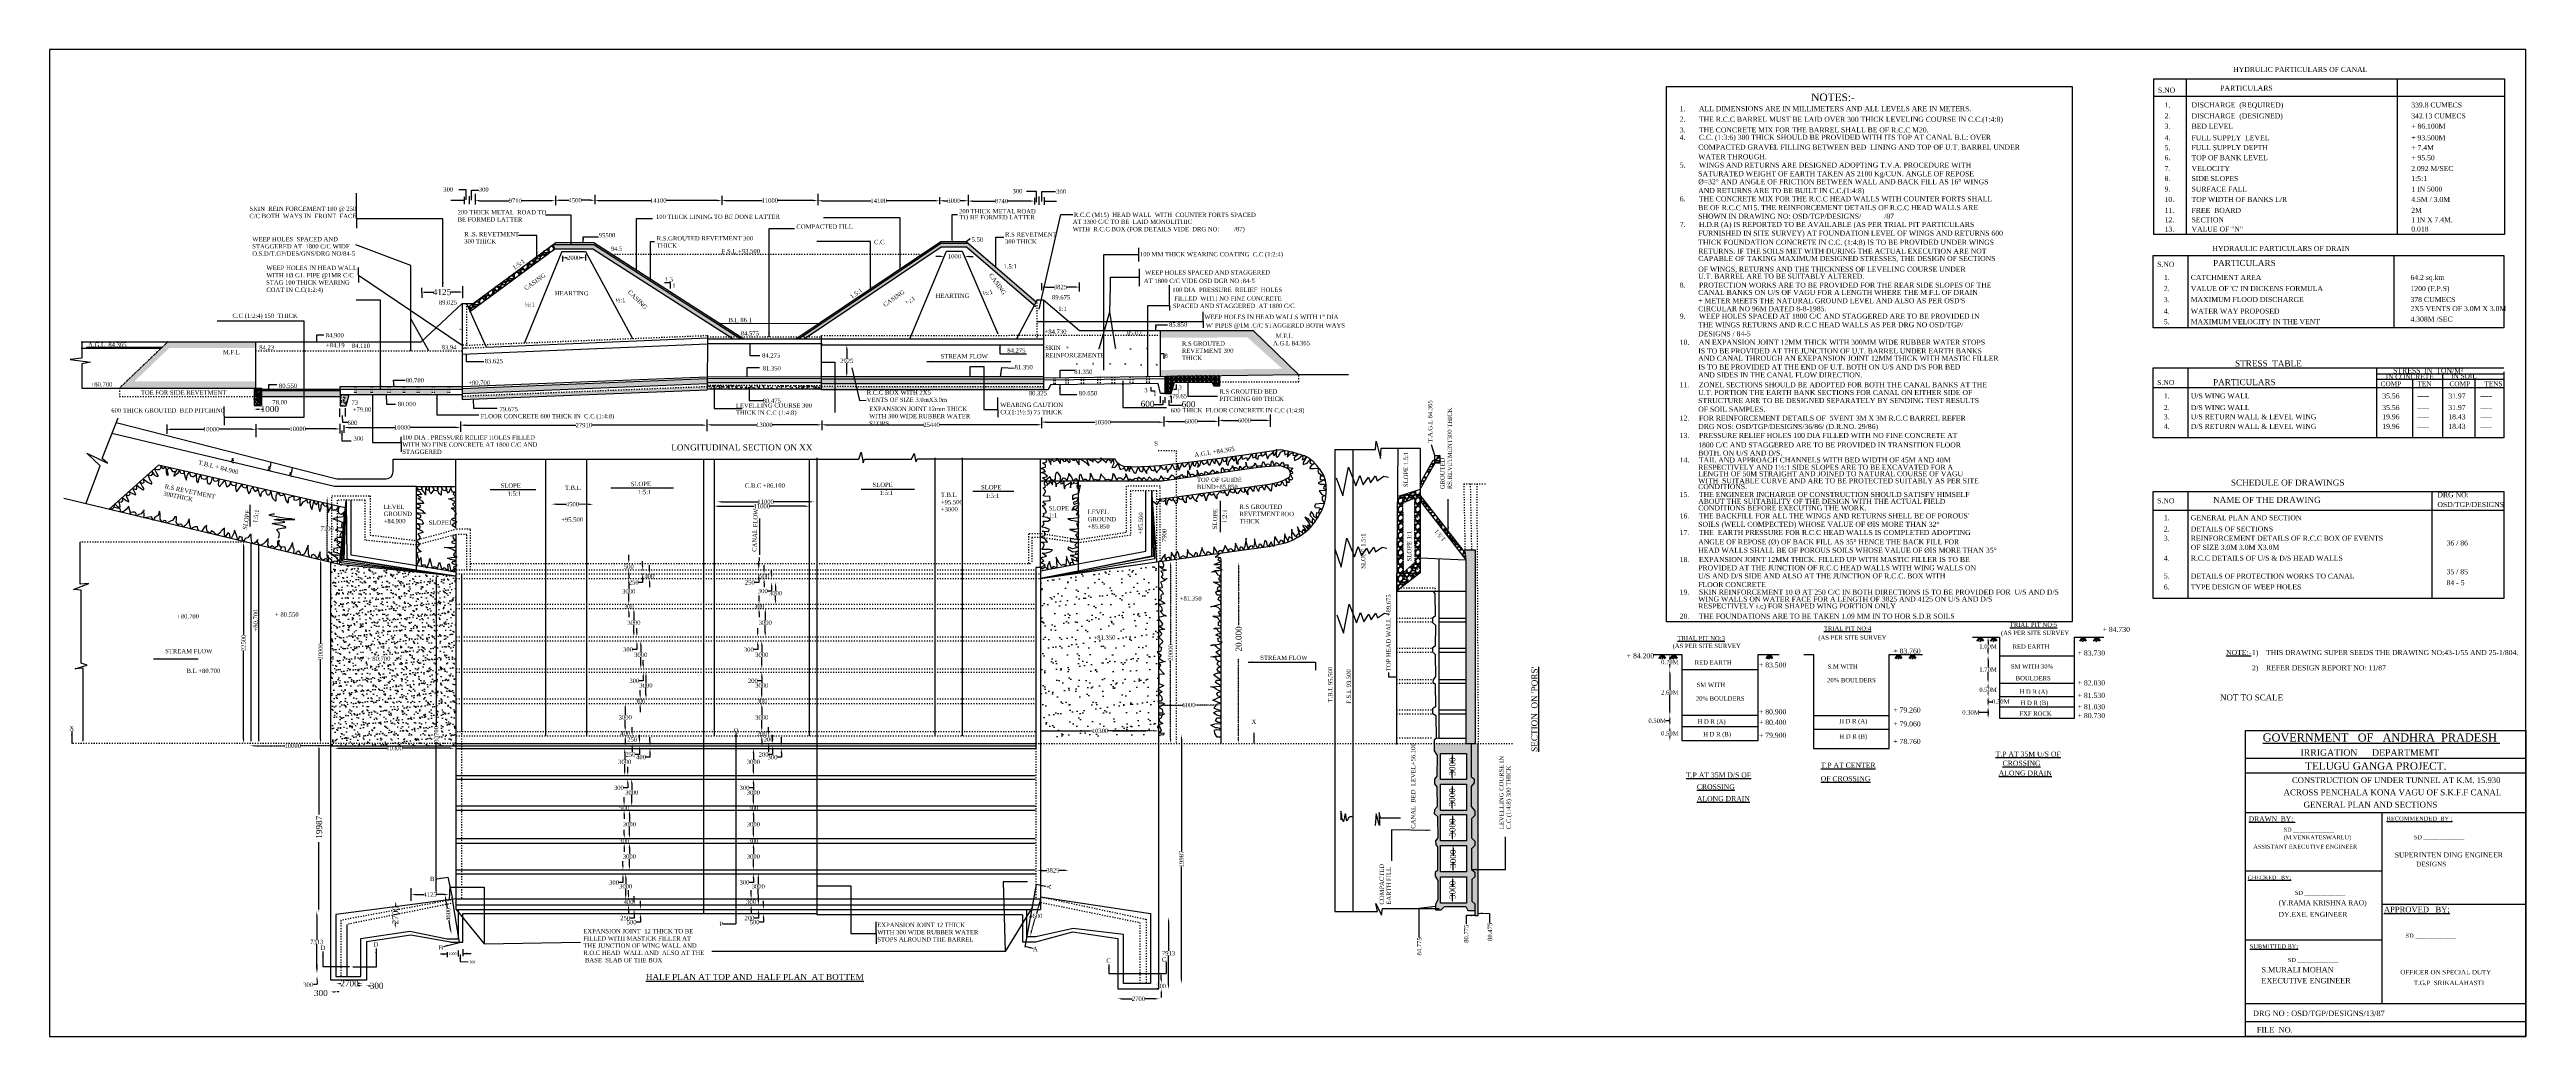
# Model space of a CAD drawing. Header units: millimetres. Extents: x 3396 to 289199, y -2290 to 111584.
import ezdxf

# ---------------------------------------------------------------- set-up
doc = ezdxf.new("R2010")
doc.units = ezdxf.units.MM
doc.header["$MEASUREMENT"] = 0
doc.linetypes.add('ACAD_ISO03W100', pattern=[30, 12, -18])
for name, color, linetype in [('DIM', 5, 'Continuous'), ('DWG.LINE', 10, 'Continuous'), ('HATCH', 2, 'Continuous'), ('RAILING', 4, 'Continuous'), ('TEXT', 7, 'Continuous')]:
    doc.layers.add(name, color=color, linetype=linetype)
doc.layers.add('DO LINE', color=3, linetype='Continuous', plot=False)
doc.layers.add('TITLE', color=7, linetype='Continuous', lineweight=30)
doc.styles.get("Standard").update_dxf_attribs({"font": 'TIMES.TTF', "height": 500})
doc.dimstyles.get("Standard").update_dxf_attribs({"dimtxt": 500, "dimasz": 500, "dimexe": 0.18, "dimexo": 0.0625, "dimgap": 0.09, "dimtad": 0, "dimtih": 1, "dimtoh": 1, "dimdec": 0, "dimzin": 0, "dimdsep": 46, "dimtxsty": 'Standard', "dimcen": 300, "dimclre": 256, "dimclrt": 4, "dimadec": 0, "dimazin": 0, "dimtfac": 1, "dimtdec": 0, "dimtofl": 0, "dimtmove": 0, "dimatfit": 3, "dimfxl": 5, "dimfxlon": 1, "dimtolj": 1, "dimtzin": 0, "dimarcsym": 0})
pattern_1 = [(228.0128, (360, 500), (-3999.999116, -4500.000671), [67.268, -6659.544]), (184.9697, (315, 450), (6000.0005258, 499.9956535), [115.434, -11427.9625]), (132.5104, (200, 440), (4999.995359, -5500.004337), [81.394, -8058.016]), (267.2737, (5, 315), (499.998009, 10000.0001475), [105.119, -10406.779]), (292.8337, (0, 210), (-2500.0049527, 5999.998206), [103.0775, -10204.6865]), (357.2737, (40, 115), (-10000.0001475, 499.998009), [105.119, -10406.779]), (37.6942, (145, 110), (-6500.0036728, -4999.9952026), [139.0145, -13762.4245]), (72.2553, (255, 195), (3500.0053814, 10999.9981156), [131.244, -12993.1605]), (121.4296, (295, 320), (-4000.004117, 6499.9975182), [105.475, -10442.0365]), (175.2364, (240, 410), (5500.000473, -499.995766), [120.416, -5900.3815]), (222.3974, (120, 420), (-6000.0036755, -5499.996041), [155.724, -15416.6875]), (138.8141, (500, 310), (-3500.001473, 2999.998657), [53.1505, -5261.922]), (171.4692, (460, 345), (6499.9991424, -1000.003955), [101.1185, -10010.7555]), (225, (360, 360), (-6e-14, -500.00015), [70.7105, -636.396]), (203.1986, (325, 420), (2499.999865, 1000.000663), [38.079, -3769.8075]), (291.8014, (290, 405), (-499.999955, 1500.000137), [53.8515, -2638.731]), (30.9638, (310, 355), (1499.99901, 1000.00124), [87.4645, -2828.0115]), (161.5651, (385, 400), (1000.00022, -499.9992), [63.2455, -1517.8935]), (16.3895, (0, 405), (5000.001099, 1499.996355), [88.6, -8771.4225]), (70.3462, (85, 430), (-1999.997624, -5500.001068), [74.3305, -7358.704]), (293.1986, (385, 500), (-1000.000663, 2499.999865), [76.1575, -3731.729]), (343.6105, (415, 430), (-5000.001099, 1499.996355), [88.6, -8771.4225]), (339.444, (0, 95), (-2500.000922, 999.997998), [85.44, -4186.562]), (294.7751, (80, 65), (-2499.996095, 5500.001711), [71.589, -7087.3215]), (66.8014, (390, 0), (1000.000663, 2499.999865), [76.1575, -3731.729]), (17.354, (420, 70), (-6500.0010095, -1999.997251), [83.8155, -8297.712]), (69.444, (145, 0), (-999.997998, -2500.000922), [42.72, -4229.282]), (101.3099, (360, 0), (-499.998816, 2000.000376), [25.495, -2524.0145]), (165.9638, (355, 25), (1500.00027, -499.99903), [103.0775, -1958.475]), (186.009, (255, 50), (4999.9998755, 499.9996587), [95.525, -9456.9615]), (303.6901, (310, 310), (-500.00067, 999.99978), [72.111, -1730.6645]), (353.1572, (350, 250), (8499.9996827, -1000.003999), [125.897, -12463.7815]), (60.9454, (475, 235), (-2000.000014, -3500.000192), [51.478, -5096.337]), (90, (500, 280), (-500, 500), [30, -470]), (120.2564, (245, 65), (1999.997443, -3500.001228), [69.462, -6876.76]), (48.0128, (210, 125), (3999.999116, 4500.000671), [134.536, -6592.276]), (0, (300, 225), (500, 500), [130, -370]), (325.3048, (430, 225), (-4999.9971295, 3500.004305), [79.057, -7826.637]), (254.0546, (495, 180), (-499.999945, -2000.000063), [72.801, -3567.254]), (207.646, (475, 110), (-9499.9979036, -5000.0038566), [118.5325, -11734.737]), (175.4261, (370, 55), (-6500.0002792, 499.9974006), [125.3995, -12414.537])]
pattern_2 = [(50, (0, 0), (717.2602, -62.7521), [75, -825]), (355, (0, 0), (-138.7513, 752.192), [60, -660]), (100.4514, (59.8, -5.2), (578.5094, 689.4395), [63.7402, -701.142]), (46.1842, (0, 200), (1067.241, -165.519), [112.5, -1237.5]), (96.6356, (88.9, 186.2), (934.663, 974.118), [95.61, -1051.713]), (351.1842, (0, 200), (934.662, 974.1186), [90, -990]), (21, (100, 150), (596.907, -402.6189), [75, -825]), (326, (100, 150), (243.3153, 725.15), [60, -660]), (71.4514, (149.74, 116.45), (840.2226, 322.5305), [63.7402, -701.142]), (37.5, (0, 0), (12.15986, 332.89385), [0, -652, 0, -670, 0, -662.5]), (7.5, (0, 0), (263.06954, 394.4117), [0, -382, 0, -637, 0, -252.5]), (327.5, (-223, 0), (533.82244, -22.55487), [0, -250, 0, -780, 0, -1035]), (317.5, (-323, 0), (583.1862, 100.105), [0, -325, 0, -518, 0, -735])]
pattern_3 = [(228.0128, (720, 1000), (-7999.998232, -9000.001342), [134.536, -13319.088]), (184.9697, (630, 900), (12000.001052, 999.991307), [230.868, -22855.925]), (132.5104, (400, 880), (9999.990718, -11000.008674), [162.788, -16116.032]), (267.2737, (10, 630), (999.996018, 20000.000295), [210.238, -20813.558]), (292.8337, (0, 420), (-5000.009905, 11999.996412), [206.155, -20409.373]), (357.2737, (80, 230), (-20000.000295, 999.996018), [210.238, -20813.558]), (37.6942, (290, 220), (-13000.0073456, -9999.990405), [278.029, -27524.849]), (72.2553, (510, 390), (7000.010763, 21999.996231), [262.488, -25986.321]), (121.4296, (590, 640), (-8000.008234, 12999.995036), [210.95, -20884.073]), (175.2364, (480, 820), (11000.000946, -999.991533), [240.832, -11800.763]), (222.3974, (240, 840), (-12000.007351, -10999.992082), [311.448, -30833.375]), (138.8141, (1000, 620), (-7000.002947, 5999.997313), [106.301, -10523.844]), (171.4692, (920, 690), (12999.998285, -2000.00791), [202.237, -20021.511]), (225, (720, 720), (-1e-13, -1000.0003), [141.421, -1272.792]), (203.1986, (650, 840), (4999.99973, 2000.001325), [76.158, -7539.615]), (291.8014, (580, 810), (-999.99991, 3000.00027), [107.703, -5277.462]), (30.9638, (620, 710), (2999.99802, 2000.00248), [174.929, -5656.023]), (161.5651, (770, 800), (2000.00043, -999.9984), [126.491, -3035.787]), (16.3895, (0, 810), (10000.002198, 2999.99271), [177.2, -17542.845]), (70.3462, (170, 860), (-3999.995247, -11000.002136), [148.661, -14717.408]), (293.1986, (770, 1000), (-2000.001325, 4999.99973), [152.315, -7463.458]), (343.6105, (830, 860), (-10000.002198, 2999.99271), [177.2, -17542.845]), (339.444, (0, 190), (-5000.001845, 1999.996), [170.88, -8373.124]), (294.7751, (160, 130), (-4999.99219, 11000.003422), [143.178, -14174.643]), (66.8014, (780, 0), (2000.001325, 4999.99973), [152.315, -7463.458]), (17.354, (840, 140), (-13000.00202, -3999.994502), [167.631, -16595.424]), (69.444, (290, 0), (-1999.996, -5000.001845), [85.44, -8458.564]), (101.3099, (720, 0), (-999.99763, 4000.00075), [50.99, -5048.029]), (165.9638, (710, 50), (3000.00055, -999.99806), [206.155, -3916.95]), (186.009, (510, 100), (9999.999751, 999.999317), [191.05, -18913.923]), (303.6901, (620, 620), (-1000.00133, 1999.99956), [144.222, -3461.329]), (353.1572, (700, 500), (16999.9993655, -2000.007998), [251.794, -24927.563]), (60.9454, (950, 470), (-4000.000027, -7000.000385), [102.956, -10192.674]), (90, (1000, 560), (-1000, 1000), [60, -940]), (120.2564, (490, 130), (3999.994887, -7000.002456), [138.924, -13753.52]), (48.0128, (420, 250), (7999.998232, 9000.001342), [269.072, -13184.552]), (0, (600, 450), (1000, 1000), [260, -740]), (325.3048, (860, 450), (-9999.99426, 7000.00861), [158.114, -15653.274]), (254.0546, (990, 360), (-999.99989, -4000.00013), [145.602, -7134.508]), (207.646, (950, 220), (-18999.995807, -10000.007713), [237.065, -23469.474]), (175.4261, (740, 110), (-13000.000558, 999.994801), [250.799, -24829.074])]
pattern_4 = [(37.5, (133.1, -1526.6), (-62.993, 1926.824), [0, -1520, 0, -1700, 0, -1625]), (7.5, (133, -1526.6), (1769.777, 2822.146), [0, -820, 0, -1370, 0, -525]), (327.5, (-1096.9, -1526.6), (3114.142, 5.66), [0, -500, 0, -1800, 0, -2350]), (317.5, (-1097, -1526.6), (3006.127, 877.676), [0, -250, 0, -1180, 0, -1350])]

# ---------------------------------------------------------------- blocks, each defined once
blk = doc.blocks.new('*D1')
at = {"layer": 'Defpoints', "color": 0, "ltscale": 0.2}
for p in [(92462, 69369), (117866, 69369), (117866, 68286)]:
    blk.add_point(p, dxfattribs=at)
at = {"layer": 'DIM', "lineweight": -2, "ltscale": 0.2}
for p, q in [((92462, 68290), (92462, 68285)), ((117866, 68290), (117866, 68285))]:
    blk.add_line(p, q, dxfattribs=at)
at = {"layer": 'DIM', "color": 0, "lineweight": -2, "ltscale": 0.2}
for p, q in [((92962, 68286), (104262, 68286)), ((117366, 68286), (106066, 68286))]:
    blk.add_line(p, q, dxfattribs=at)
at = {"layer": 'DIM', "color": 0, "ltscale": 0.2}
for points in [[(92962, 68369), (92962, 68202), (92462, 68286)], [(117366, 68369), (117366, 68202), (117866, 68286)]]:
    blk.add_solid(points, dxfattribs=at)
at = {"layer": 'DIM', "color": 4, "ltscale": 0.2, "insert": (105164, 68286), "char_height": 500, "attachment_point": 5}
blk.add_mtext('\\A1;25440', dxfattribs=at)
blk = doc.blocks.new('*D2')
at = {"layer": 'Defpoints', "color": 0, "ltscale": 0.2}
for p in [(52496, 94216), (61763, 94216), (61763, 94144)]:
    blk.add_point(p, dxfattribs=at)
at = {"layer": 'DIM', "lineweight": -2, "ltscale": 0.2}
for p, q in [((52496, 94150), (52496, 94144)), ((61763, 94150), (61763, 94144))]:
    blk.add_line(p, q, dxfattribs=at)
at = {"layer": 'DIM', "color": 0, "lineweight": -2, "ltscale": 0.2}
for p, q in [((52996, 94144), (56419, 94144)), ((61263, 94144), (57840, 94144))]:
    blk.add_line(p, q, dxfattribs=at)
at = {"layer": 'DIM', "color": 0, "ltscale": 0.2}
for points in [[(52996, 94228), (52996, 94061), (52496, 94144)], [(61263, 94228), (61263, 94061), (61763, 94144)]]:
    blk.add_solid(points, dxfattribs=at)
at = {"layer": 'DIM', "color": 4, "ltscale": 0.2, "insert": (57130, 94144), "char_height": 500, "attachment_point": 5}
blk.add_mtext('\\A1;9710', dxfattribs=at)
blk = doc.blocks.new('*D3')
at = {"layer": 'Defpoints', "color": 0, "ltscale": 0.2}
for p in [(61763, 94144), (66312, 94192), (66312, 94192)]:
    blk.add_point(p, dxfattribs=at)
at = {"layer": 'DIM', "lineweight": -2, "ltscale": 0.2}
for p, q in [((61763, 94187), (61763, 94192)), ((66312, 94192), (66312, 94192))]:
    blk.add_line(p, q, dxfattribs=at)
at = {"layer": 'DIM', "color": 0, "lineweight": -2, "ltscale": 0.2}
for p, q in [((62263, 94192), (63318, 94192)), ((65812, 94192), (64757, 94192))]:
    blk.add_line(p, q, dxfattribs=at)
at = {"layer": 'DIM', "color": 0, "ltscale": 0.2}
for points in [[(62263, 94275), (62263, 94109), (61763, 94192)], [(65812, 94275), (65812, 94109), (66312, 94192)]]:
    blk.add_solid(points, dxfattribs=at)
at = {"layer": 'DIM', "color": 4, "ltscale": 0.2, "insert": (64038, 94192), "char_height": 500, "attachment_point": 5}
blk.add_mtext('\\A1;4500', dxfattribs=at)
blk = doc.blocks.new('*D4')
at = {"layer": 'Defpoints', "color": 0, "ltscale": 0.2}
for p in [(66312, 94192), (80960, 94158), (80960, 94158)]:
    blk.add_point(p, dxfattribs=at)
at = {"layer": 'DIM', "lineweight": -2, "ltscale": 0.2}
for p, q in [((66312, 94163), (66312, 94158)), ((80960, 94158), (80960, 94158))]:
    blk.add_line(p, q, dxfattribs=at)
at = {"layer": 'DIM', "color": 0, "lineweight": -2, "ltscale": 0.2}
for p, q in [((66812, 94158), (72769, 94158)), ((80460, 94158), (74503, 94158))]:
    blk.add_line(p, q, dxfattribs=at)
at = {"layer": 'DIM', "color": 0, "ltscale": 0.2}
for points in [[(66812, 94241), (66812, 94075), (66312, 94158)], [(80460, 94241), (80460, 94075), (80960, 94158)]]:
    blk.add_solid(points, dxfattribs=at)
at = {"layer": 'DIM', "color": 4, "ltscale": 0.2, "insert": (73636, 94158), "char_height": 500, "attachment_point": 5}
blk.add_mtext('\\A1;14100', dxfattribs=at)
blk = doc.blocks.new('*D5')
at = {"layer": 'Defpoints', "color": 0, "ltscale": 0.2}
for p in [(80960, 94158), (92038, 94158), (92038, 94158)]:
    blk.add_point(p, dxfattribs=at)
at = {"layer": 'DIM', "lineweight": -2, "ltscale": 0.2}
for p, q in [((80960, 94158), (80960, 94159)), ((92038, 94158), (92038, 94159))]:
    blk.add_line(p, q, dxfattribs=at)
at = {"layer": 'DIM', "color": 0, "lineweight": -2, "ltscale": 0.2}
for p, q in [((81460, 94158), (85632, 94158)), ((91538, 94158), (87365, 94158))]:
    blk.add_line(p, q, dxfattribs=at)
at = {"layer": 'DIM', "color": 0, "ltscale": 0.2}
for points in [[(81460, 94242), (81460, 94075), (80960, 94158)], [(91538, 94242), (91538, 94075), (92038, 94158)]]:
    blk.add_solid(points, dxfattribs=at)
at = {"layer": 'DIM', "color": 4, "ltscale": 0.2, "insert": (86499, 94158), "char_height": 500, "attachment_point": 5}
blk.add_mtext('\\A1;11000', dxfattribs=at)
blk = doc.blocks.new('*D6')
at = {"layer": 'Defpoints', "color": 0, "ltscale": 0.2}
for p in [(92038, 94158), (106100, 94136), (106100, 94136)]:
    blk.add_point(p, dxfattribs=at)
at = {"layer": 'DIM', "lineweight": -2, "ltscale": 0.2}
for p, q in [((92038, 94141), (92038, 94136)), ((106100, 94136), (106100, 94136))]:
    blk.add_line(p, q, dxfattribs=at)
at = {"layer": 'DIM', "color": 0, "lineweight": -2, "ltscale": 0.2}
for p, q in [((92538, 94136), (98202, 94136)), ((105600, 94136), (99935, 94136))]:
    blk.add_line(p, q, dxfattribs=at)
at = {"layer": 'DIM', "color": 0, "ltscale": 0.2}
for points in [[(92538, 94219), (92538, 94053), (92038, 94136)], [(105600, 94219), (105600, 94053), (106100, 94136)]]:
    blk.add_solid(points, dxfattribs=at)
at = {"layer": 'DIM', "color": 4, "ltscale": 0.2, "insert": (99068, 94136), "char_height": 500, "attachment_point": 5}
blk.add_mtext('\\A1;14100', dxfattribs=at)
blk = doc.blocks.new('*D7')
at = {"layer": 'Defpoints', "color": 0, "ltscale": 0.2}
for p in [(106100, 94136), (109407, 94159), (109407, 94136)]:
    blk.add_point(p, dxfattribs=at)
at = {"layer": 'DIM', "lineweight": -2, "ltscale": 0.2}
for p, q in [((106100, 94136), (106100, 94136)), ((109407, 94141), (109407, 94136))]:
    blk.add_line(p, q, dxfattribs=at)
at = {"layer": 'DIM', "color": 0, "lineweight": -2, "ltscale": 0.2}
for p, q in [((106600, 94136), (107043, 94136)), ((108907, 94136), (108464, 94136))]:
    blk.add_line(p, q, dxfattribs=at)
at = {"layer": 'DIM', "color": 0, "ltscale": 0.2}
for points in [[(106600, 94219), (106600, 94053), (106100, 94136)], [(108907, 94219), (108907, 94053), (109407, 94136)]]:
    blk.add_solid(points, dxfattribs=at)
at = {"layer": 'DIM', "color": 4, "ltscale": 0.2, "insert": (107753, 94136), "char_height": 500, "attachment_point": 5}
blk.add_mtext('\\A1;3000', dxfattribs=at)
blk = doc.blocks.new('*D8')
at = {"layer": 'Defpoints', "color": 0, "ltscale": 0.2}
for p in [(109407, 94136), (117042, 94098), (117042, 94098)]:
    blk.add_point(p, dxfattribs=at)
at = {"layer": 'DIM', "lineweight": -2, "ltscale": 0.2}
for p, q in [((109407, 94102), (109407, 94097)), ((117042, 94098), (117042, 94098))]:
    blk.add_line(p, q, dxfattribs=at)
at = {"layer": 'DIM', "color": 0, "lineweight": -2, "ltscale": 0.2}
for p, q in [((109907, 94098), (112522, 94098)), ((116542, 94098), (113928, 94098))]:
    blk.add_line(p, q, dxfattribs=at)
at = {"layer": 'DIM', "color": 0, "ltscale": 0.2}
for points in [[(109907, 94181), (109907, 94014), (109407, 94098)], [(116542, 94181), (116542, 94014), (117042, 94098)]]:
    blk.add_solid(points, dxfattribs=at)
at = {"layer": 'DIM', "color": 4, "ltscale": 0.2, "insert": (113225, 94098), "char_height": 500, "attachment_point": 5}
blk.add_mtext('\\A1;8740', dxfattribs=at)
blk = doc.blocks.new('*D9')
at = {"layer": 'Defpoints', "color": 0, "ltscale": 0.2}
for p in [(62514, 88281), (65241, 88281), (65241, 87560)]:
    blk.add_point(p, dxfattribs=at)
at = {"layer": 'DIM', "lineweight": -2, "ltscale": 0.2}
for p, q in [((62514, 87565), (62514, 87560)), ((65241, 87565), (65241, 87560))]:
    blk.add_line(p, q, dxfattribs=at)
at = {"layer": 'DIM', "color": 0, "lineweight": -2, "ltscale": 0.2}
for p, q in [((63014, 87560), (63160, 87560)), ((64741, 87560), (64595, 87560))]:
    blk.add_line(p, q, dxfattribs=at)
at = {"layer": 'DIM', "color": 0, "ltscale": 0.2}
for points in [[(63014, 87643), (63014, 87477), (62514, 87560)], [(64741, 87643), (64741, 87477), (65241, 87560)]]:
    blk.add_solid(points, dxfattribs=at)
at = {"layer": 'DIM', "color": 4, "ltscale": 0.2, "insert": (63877, 87560), "char_height": 500, "attachment_point": 5}
blk.add_mtext('\\A1;2000', dxfattribs=at)
blk = doc.blocks.new('*D11')
at = {"layer": 'Defpoints', "color": 0, "ltscale": 0.2}
for p in [(117853, 84180), (122218, 84180), (122218, 84180)]:
    blk.add_point(p, dxfattribs=at)
at = {"layer": 'DIM', "lineweight": -2, "ltscale": 0.2}
for p, q in [((117853, 84180), (117853, 84181)), ((122218, 84180), (122218, 84181))]:
    blk.add_line(p, q, dxfattribs=at)
at = {"layer": 'DIM', "color": 0, "lineweight": -2, "ltscale": 0.2}
for p, q in [((118353, 84180), (119336, 84180)), ((121718, 84180), (120734, 84180))]:
    blk.add_line(p, q, dxfattribs=at)
at = {"layer": 'DIM', "color": 0, "ltscale": 0.2}
for points in [[(118353, 84264), (118353, 84097), (117853, 84180)], [(121718, 84264), (121718, 84097), (122218, 84180)]]:
    blk.add_solid(points, dxfattribs=at)
at = {"layer": 'DIM', "color": 4, "ltscale": 0.2, "insert": (120035, 84180), "char_height": 500, "attachment_point": 5}
blk.add_mtext('\\A1;3825', dxfattribs=at)
blk = doc.blocks.new('*D12')
at = {"layer": 'Defpoints', "color": 0, "ltscale": 0.2}
for p in [(16924, 67700), (27182, 67762), (27182, 67700)]:
    blk.add_point(p, dxfattribs=at)
at = {"layer": 'DIM', "lineweight": -2, "ltscale": 0.2}
for p, q in [((16924, 67756), (16924, 67762)), ((27182, 67756), (27182, 67762))]:
    blk.add_line(p, q, dxfattribs=at)
at = {"layer": 'DIM', "color": 0, "lineweight": -2, "ltscale": 0.2}
for p, q in [((17424, 67762), (21187, 67762)), ((26682, 67762), (22920, 67762))]:
    blk.add_line(p, q, dxfattribs=at)
at = {"layer": 'DIM', "color": 0, "ltscale": 0.2}
for points in [[(17424, 67845), (17424, 67678), (16924, 67762)], [(26682, 67845), (26682, 67678), (27182, 67762)]]:
    blk.add_solid(points, dxfattribs=at)
at = {"layer": 'DIM', "color": 4, "ltscale": 0.2, "insert": (22053, 67762), "char_height": 500, "attachment_point": 5}
blk.add_mtext('\\A1;10000', dxfattribs=at)
blk = doc.blocks.new('*D13')
at = {"layer": 'Defpoints', "color": 0, "ltscale": 0.2}
for p in [(27182, 67762), (36880, 67811), (36880, 67811)]:
    blk.add_point(p, dxfattribs=at)
at = {"layer": 'DIM', "lineweight": -2, "ltscale": 0.2}
for p, q in [((27182, 67806), (27182, 67811)), ((36880, 67811), (36880, 67811))]:
    blk.add_line(p, q, dxfattribs=at)
at = {"layer": 'DIM', "color": 0, "lineweight": -2, "ltscale": 0.2}
for p, q in [((27682, 67811), (31165, 67811)), ((36380, 67811), (32898, 67811))]:
    blk.add_line(p, q, dxfattribs=at)
at = {"layer": 'DIM', "color": 0, "ltscale": 0.2}
for points in [[(27682, 67894), (27682, 67728), (27182, 67811)], [(36380, 67894), (36380, 67728), (36880, 67811)]]:
    blk.add_solid(points, dxfattribs=at)
at = {"layer": 'DIM', "color": 4, "ltscale": 0.2, "insert": (32031, 67811), "char_height": 500, "attachment_point": 5}
blk.add_mtext('\\A1;10000', dxfattribs=at)
blk = doc.blocks.new('*D14')
at = {"layer": 'Defpoints', "color": 0, "ltscale": 0.2}
for p in [(37359, 67844), (50833, 67976), (50833, 67844)]:
    blk.add_point(p, dxfattribs=at)
at = {"layer": 'DIM', "lineweight": -2, "ltscale": 0.2}
for p, q in [((37359, 67972), (37359, 67977)), ((50833, 67972), (50833, 67977))]:
    blk.add_line(p, q, dxfattribs=at)
at = {"layer": 'DIM', "color": 0, "lineweight": -2, "ltscale": 0.2}
for p, q in [((37859, 67976), (43229, 67976)), ((50333, 67976), (44963, 67976))]:
    blk.add_line(p, q, dxfattribs=at)
at = {"layer": 'DIM', "color": 0, "ltscale": 0.2}
for points in [[(37859, 68060), (37859, 67893), (37359, 67976)], [(50333, 68060), (50333, 67893), (50833, 67976)]]:
    blk.add_solid(points, dxfattribs=at)
at = {"layer": 'DIM', "color": 4, "ltscale": 0.2, "insert": (44096, 67976), "char_height": 500, "attachment_point": 5}
blk.add_mtext('\\A1;10000', dxfattribs=at)
blk = doc.blocks.new('*D15')
at = {"layer": 'Defpoints', "color": 0, "ltscale": 0.2}
for p in [(50833, 67976), (79256, 68246), (79256, 67971)]:
    blk.add_point(p, dxfattribs=at)
at = {"layer": 'DIM', "lineweight": -2, "ltscale": 0.2}
for p, q in [((50833, 68240), (50833, 68246)), ((79256, 68240), (79256, 68246))]:
    blk.add_line(p, q, dxfattribs=at)
at = {"layer": 'DIM', "color": 0, "lineweight": -2, "ltscale": 0.2}
for p, q in [((51333, 68246), (64142, 68246)), ((78756, 68246), (65946, 68246))]:
    blk.add_line(p, q, dxfattribs=at)
at = {"layer": 'DIM', "color": 0, "ltscale": 0.2}
for points in [[(51333, 68329), (51333, 68162), (50833, 68246)], [(78756, 68329), (78756, 68162), (79256, 68246)]]:
    blk.add_solid(points, dxfattribs=at)
at = {"layer": 'DIM', "color": 4, "ltscale": 0.2, "insert": (65044, 68246), "char_height": 500, "attachment_point": 5}
blk.add_mtext('\\A1;27910', dxfattribs=at)
blk = doc.blocks.new('*D16')
at = {"layer": 'Defpoints', "color": 0, "ltscale": 0.2}
for p in [(79256, 68246), (92506, 68281), (92506, 68281)]:
    blk.add_point(p, dxfattribs=at)
at = {"layer": 'DIM', "lineweight": -2, "ltscale": 0.2}
for p, q in [((79256, 68276), (79256, 68281)), ((92506, 68281), (92506, 68281))]:
    blk.add_line(p, q, dxfattribs=at)
at = {"layer": 'DIM', "color": 0, "lineweight": -2, "ltscale": 0.2}
for p, q in [((79756, 68281), (85014, 68281)), ((92006, 68281), (86747, 68281))]:
    blk.add_line(p, q, dxfattribs=at)
at = {"layer": 'DIM', "color": 0, "ltscale": 0.2}
for points in [[(79756, 68364), (79756, 68198), (79256, 68281)], [(92006, 68364), (92006, 68198), (92506, 68281)]]:
    blk.add_solid(points, dxfattribs=at)
at = {"layer": 'DIM', "color": 4, "ltscale": 0.2, "insert": (85880, 68281), "char_height": 500, "attachment_point": 5}
blk.add_mtext('\\A1;13000', dxfattribs=at)
blk = doc.blocks.new('*D17')
at = {"layer": 'Defpoints', "color": 0, "ltscale": 0.2}
for p in [(117866, 68286), (131954, 68272), (131955, 68579)]:
    blk.add_point(p, dxfattribs=at)
at = {"layer": 'DIM', "lineweight": -2, "ltscale": 0.2}
for p, q in [((117866, 68587), (117866, 68592)), ((131955, 68574), (131955, 68579))]:
    blk.add_line(p, q, dxfattribs=at)
at = {"layer": 'DIM', "color": 0, "lineweight": -2, "ltscale": 0.2}
for p, q in [((118366, 68592), (124044, 68586)), ((131455, 68579), (125777, 68585))]:
    blk.add_line(p, q, dxfattribs=at)
at = {"layer": 'DIM', "color": 0, "ltscale": 0.2}
for points in [[(118366, 68675), (118366, 68508), (117866, 68592)], [(131455, 68663), (131455, 68496), (131955, 68579)]]:
    blk.add_solid(points, dxfattribs=at)
at = {"layer": 'DIM', "color": 4, "ltscale": 0.2, "insert": (124910, 68585), "char_height": 500, "attachment_point": 5}
blk.add_mtext('\\A1;10300', dxfattribs=at)
blk = doc.blocks.new('*D18')
at = {"layer": 'Defpoints', "color": 0, "ltscale": 0.2}
for p in [(138296, 68674), (131954, 68579), (138296, 68580)]:
    blk.add_point(p, dxfattribs=at)
at = {"layer": 'DIM', "lineweight": -2, "ltscale": 0.2}
for p, q in [((131954, 68669), (131954, 68674)), ((138296, 68669), (138296, 68674))]:
    blk.add_line(p, q, dxfattribs=at)
at = {"layer": 'DIM', "color": 0, "lineweight": -2, "ltscale": 0.2}
for p, q in [((132454, 68674), (134416, 68674)), ((137796, 68674), (135834, 68674))]:
    blk.add_line(p, q, dxfattribs=at)
at = {"layer": 'DIM', "color": 0, "ltscale": 0.2}
for points in [[(132454, 68757), (132454, 68591), (131954, 68674)], [(137796, 68757), (137796, 68591), (138296, 68674)]]:
    blk.add_solid(points, dxfattribs=at)
at = {"layer": 'DIM', "color": 4, "ltscale": 0.2, "insert": (135125, 68674), "char_height": 500, "attachment_point": 5}
blk.add_mtext('\\A1;6000', dxfattribs=at)
blk = doc.blocks.new('*D19')
at = {"layer": 'Defpoints', "color": 0, "ltscale": 0.2}
for p in [(138296, 68674), (144254, 68786), (144254, 68730)]:
    blk.add_point(p, dxfattribs=at)
at = {"layer": 'DIM', "lineweight": -2, "ltscale": 0.2}
for p, q in [((138296, 68781), (138296, 68786)), ((144254, 68781), (144254, 68786))]:
    blk.add_line(p, q, dxfattribs=at)
at = {"layer": 'DIM', "color": 0, "lineweight": -2, "ltscale": 0.2}
for p, q in [((138796, 68786), (140566, 68786)), ((143754, 68786), (141984, 68786))]:
    blk.add_line(p, q, dxfattribs=at)
at = {"layer": 'DIM', "color": 0, "ltscale": 0.2}
for points in [[(138796, 68869), (138796, 68703), (138296, 68786)], [(143754, 68869), (143754, 68703), (144254, 68786)]]:
    blk.add_solid(points, dxfattribs=at)
at = {"layer": 'DIM', "color": 4, "ltscale": 0.2, "insert": (141275, 68786), "char_height": 500, "attachment_point": 5}
blk.add_mtext('\\A1;6000', dxfattribs=at)
blk = doc.blocks.new('*D42')
at = {"layer": 'Defpoints', "color": 0, "ltscale": 0.2}
for p in [(95308, 77498), (95385, 77498), (95346, 73814)]:
    blk.add_point(p, dxfattribs=at)
at = {"layer": 'DIM', "lineweight": -2, "ltscale": 0.2}
for p, q in [((95380, 77498), (95386, 77498)), ((95380, 73814), (95386, 73814))]:
    blk.add_line(p, q, dxfattribs=at)
at = {"layer": 'DIM', "color": 0, "lineweight": -2, "ltscale": 0.2}
for p, q in [((95385, 76998), (95385, 75911)), ((95385, 74314), (95385, 75401))]:
    blk.add_line(p, q, dxfattribs=at)
at = {"layer": 'DIM', "color": 0, "ltscale": 0.2}
for points in [[(95302, 76998), (95469, 76998), (95385, 77498)], [(95302, 74314), (95469, 74314), (95385, 73814)]]:
    blk.add_solid(points, dxfattribs=at)
at = {"layer": 'DIM', "color": 4, "ltscale": 0.2, "insert": (95385, 75656), "char_height": 500, "attachment_point": 5}
blk.add_mtext('\\A1;2925', dxfattribs=at)
blk = doc.blocks.new('*D97')
at = {"layer": 'Defpoints', "color": 0, "ltscale": 0.2}
for p in [(61363, 59132), (66100, 59101), (66100, 59101)]:
    blk.add_point(p, dxfattribs=at)
at = {"layer": 'DIM', "lineweight": -2, "ltscale": 0.2}
for p, q in [((61363, 59132), (61363, 59132)), ((66100, 59101), (66100, 59101))]:
    blk.add_line(p, q, dxfattribs=at)
at = {"layer": 'DIM', "color": 0, "lineweight": -2, "ltscale": 0.2}
for p, q in [((61863, 59129), (63012, 59121)), ((65600, 59105), (64451, 59112))]:
    blk.add_line(p, q, dxfattribs=at)
at = {"layer": 'DIM', "color": 0, "ltscale": 0.2}
for points in [[(61863, 59212), (61862, 59045), (61363, 59132)], [(65601, 59188), (65600, 59021), (66100, 59101)]]:
    blk.add_solid(points, dxfattribs=at)
at = {"layer": 'DIM', "color": 4, "ltscale": 0.2, "insert": (63732, 59117), "char_height": 500, "attachment_point": 5}
blk.add_mtext('\\A1;4500', dxfattribs=at)
blk = doc.blocks.new('*D98')
at = {"layer": 'Defpoints', "color": 0, "ltscale": 0.2}
for p in [(80453, 59603), (91586, 59474), (91586, 59397)]:
    blk.add_point(p, dxfattribs=at)
at = {"layer": 'DIM', "lineweight": -2, "ltscale": 0.2}
for p, q in [((80453, 59402), (80453, 59397)), ((91586, 59402), (91586, 59397))]:
    blk.add_line(p, q, dxfattribs=at)
at = {"layer": 'DIM', "color": 0, "lineweight": -2, "ltscale": 0.2}
for p, q in [((80953, 59397), (85153, 59397)), ((91086, 59397), (86886, 59397))]:
    blk.add_line(p, q, dxfattribs=at)
at = {"layer": 'DIM', "color": 0, "ltscale": 0.2}
for points in [[(80953, 59481), (80953, 59314), (80453, 59397)], [(91086, 59481), (91086, 59314), (91586, 59397)]]:
    blk.add_solid(points, dxfattribs=at)
at = {"layer": 'DIM', "color": 4, "ltscale": 0.2, "insert": (86020, 59397), "char_height": 500, "attachment_point": 5}
blk.add_mtext('\\A1;11000', dxfattribs=at)
blk = doc.blocks.new('*D99')
at = {"layer": 'Defpoints', "color": 0, "linetype": 'ACAD_ISO03W100', "ltscale": 0.2}
for p in [(117830, 32540), (131383, 32969), (131383, 32540)]:
    blk.add_point(p, dxfattribs=at)
at = {"layer": 'DIM', "lineweight": -2, "ltscale": 0.2}
blk.add_line((117830, 32964), (117830, 32969), dxfattribs=at)
at = {"layer": 'DIM', "color": 0, "linetype": 'ACAD_ISO03W100', "lineweight": -2, "ltscale": 0.2}
for p, q in [((118330, 32969), (123740, 32969)), ((130883, 32969), (125473, 32969))]:
    blk.add_line(p, q, dxfattribs=at)
at = {"layer": 'DIM', "linetype": 'ACAD_ISO03W100', "lineweight": -2, "ltscale": 0.2}
blk.add_line((131383, 32964), (131383, 32969), dxfattribs=at)
at = {"layer": 'DIM', "color": 0, "linetype": 'ACAD_ISO03W100', "ltscale": 0.2}
for points in [[(118330, 33052), (118330, 32886), (117830, 32969)], [(130883, 33052), (130883, 32886), (131383, 32969)]]:
    blk.add_solid(points, dxfattribs=at)
at = {"layer": 'DIM', "color": 4, "linetype": 'ACAD_ISO03W100', "ltscale": 0.2, "insert": (124607, 32969), "char_height": 500, "attachment_point": 5}
blk.add_mtext('\\A1;10300', dxfattribs=at)
blk = doc.blocks.new('*D100')
at = {"layer": 'Defpoints', "color": 0, "linetype": 'ACAD_ISO03W100', "ltscale": 0.2}
for p in [(131383, 35798), (138356, 35946), (138356, 35882)]:
    blk.add_point(p, dxfattribs=at)
at = {"layer": 'DIM', "lineweight": -2, "ltscale": 0.2}
blk.add_line((131383, 35941), (131383, 35946), dxfattribs=at)
at = {"layer": 'DIM', "color": 0, "linetype": 'ACAD_ISO03W100', "lineweight": -2, "ltscale": 0.2}
for p, q in [((131883, 35946), (134160, 35946)), ((137856, 35946), (135579, 35946))]:
    blk.add_line(p, q, dxfattribs=at)
at = {"layer": 'DIM', "linetype": 'ACAD_ISO03W100', "lineweight": -2, "ltscale": 0.2}
blk.add_line((138356, 35941), (138356, 35946), dxfattribs=at)
at = {"layer": 'DIM', "color": 0, "linetype": 'ACAD_ISO03W100', "ltscale": 0.2}
for points in [[(131883, 36029), (131883, 35863), (131383, 35946)], [(137856, 36029), (137856, 35863), (138356, 35946)]]:
    blk.add_solid(points, dxfattribs=at)
at = {"layer": 'DIM', "color": 4, "linetype": 'ACAD_ISO03W100', "ltscale": 0.2, "insert": (134869, 35946), "char_height": 500, "attachment_point": 5}
blk.add_mtext('\\A1;6000', dxfattribs=at)
blk = doc.blocks.new('*D101')
at = {"layer": 'Defpoints', "color": 0, "linetype": 'ACAD_ISO03W100', "ltscale": 0.2}
for p in [(26594, 31304), (36317, 31305), (36317, 31243)]:
    blk.add_point(p, dxfattribs=at)
at = {"layer": 'DIM', "lineweight": -2, "ltscale": 0.2}
blk.add_line((26594, 31248), (26594, 31242), dxfattribs=at)
at = {"layer": 'DIM', "color": 0, "linetype": 'ACAD_ISO03W100', "lineweight": -2, "ltscale": 0.2}
for p, q in [((27094, 31243), (30589, 31243)), ((35817, 31243), (32322, 31243))]:
    blk.add_line(p, q, dxfattribs=at)
at = {"layer": 'DIM', "linetype": 'ACAD_ISO03W100', "lineweight": -2, "ltscale": 0.2}
blk.add_line((36317, 31248), (36317, 31242), dxfattribs=at)
at = {"layer": 'DIM', "color": 0, "linetype": 'ACAD_ISO03W100', "ltscale": 0.2}
for points in [[(27094, 31326), (27094, 31159), (26594, 31243)], [(35817, 31326), (35817, 31159), (36317, 31243)]]:
    blk.add_solid(points, dxfattribs=at)
at = {"layer": 'DIM', "color": 4, "linetype": 'ACAD_ISO03W100', "ltscale": 0.2, "insert": (31455, 31243), "char_height": 500, "attachment_point": 5}
blk.add_mtext('\\A1;10000', dxfattribs=at)
blk = doc.blocks.new('*D102')
at = {"layer": 'Defpoints', "color": 0, "ltscale": 0.2}
for p in [(36317, 31243), (50098, 31189), (50098, 30959)]:
    blk.add_point(p, dxfattribs=at)
at = {"layer": 'DIM', "lineweight": -2, "ltscale": 0.2}
for p, q in [((36317, 30964), (36317, 30959)), ((50098, 30964), (50098, 30959))]:
    blk.add_line(p, q, dxfattribs=at)
at = {"layer": 'DIM', "color": 0, "lineweight": -2, "ltscale": 0.2}
for p, q in [((36817, 30959), (42341, 30959)), ((49598, 30959), (44074, 30959))]:
    blk.add_line(p, q, dxfattribs=at)
at = {"layer": 'DIM', "color": 0, "ltscale": 0.2}
for points in [[(36817, 31042), (36817, 30876), (36317, 30959)], [(49598, 31042), (49598, 30876), (50098, 30959)]]:
    blk.add_solid(points, dxfattribs=at)
at = {"layer": 'DIM', "color": 4, "ltscale": 0.2, "insert": (43207, 30959), "char_height": 500, "attachment_point": 5}
blk.add_mtext('\\A1;10300', dxfattribs=at)
blk = doc.blocks.new('*D103')
at = {"layer": 'Defpoints', "color": 0, "linetype": 'ACAD_ISO03W100', "ltscale": 0.2}
for p in [(35509, 59938), (35410, 52661), (35427, 52661)]:
    blk.add_point(p, dxfattribs=at)
at = {"layer": 'DIM', "lineweight": -2, "ltscale": 0.2}
blk.add_line((35432, 59938), (35427, 59938), dxfattribs=at)
at = {"layer": 'DIM', "color": 0, "linetype": 'ACAD_ISO03W100', "lineweight": -2, "ltscale": 0.2}
for p, q in [((35427, 59438), (35427, 56555)), ((35427, 53161), (35427, 56045))]:
    blk.add_line(p, q, dxfattribs=at)
at = {"layer": 'DIM', "linetype": 'ACAD_ISO03W100', "lineweight": -2, "ltscale": 0.2}
blk.add_line((35422, 52661), (35427, 52661), dxfattribs=at)
at = {"layer": 'DIM', "color": 0, "linetype": 'ACAD_ISO03W100', "ltscale": 0.2}
for points in [[(35344, 59438), (35510, 59438), (35427, 59938)], [(35344, 53161), (35510, 53161), (35427, 52661)]]:
    blk.add_solid(points, dxfattribs=at)
at = {"layer": 'DIM', "color": 4, "linetype": 'ACAD_ISO03W100', "ltscale": 0.2, "insert": (35427, 56300), "char_height": 500, "attachment_point": 5}
blk.add_mtext('\\A1;7300', dxfattribs=at)
blk = doc.blocks.new('*D105')
at = {"layer": 'Defpoints', "color": 0, "ltscale": 0.2}
for p in [(34473, 12127), (34235, 5091), (34235, 5091)]:
    blk.add_point(p, dxfattribs=at)
at = {"layer": 'DIM', "lineweight": -2, "ltscale": 0.2}
for p, q in [((34240, 12127), (34235, 12127)), ((34235, 5091), (34235, 5091))]:
    blk.add_line(p, q, dxfattribs=at)
at = {"layer": 'DIM', "color": 0, "lineweight": -2, "ltscale": 0.2}
for p, q in [((34235, 11627), (34235, 8864)), ((34235, 5591), (34235, 8354))]:
    blk.add_line(p, q, dxfattribs=at)
at = {"layer": 'DIM', "color": 0, "ltscale": 0.2}
for points in [[(34152, 11627), (34319, 11627), (34235, 12127)], [(34152, 5591), (34319, 5591), (34235, 5091)]]:
    blk.add_solid(points, dxfattribs=at)
at = {"layer": 'DIM', "color": 4, "ltscale": 0.2, "insert": (34235, 8609), "char_height": 500, "attachment_point": 5}
blk.add_mtext('\\A1;7313', dxfattribs=at)
blk = doc.blocks.new('*D106')
at = {"layer": 'Defpoints', "color": 0, "linetype": 'ACAD_ISO03W100', "ltscale": 0.2}
for p in [(34235, 5091), (34235, 4689), (34262, 4689)]:
    blk.add_point(p, dxfattribs=at)
at = {"layer": 'DIM', "color": 0, "linetype": 'ACAD_ISO03W100', "lineweight": -2, "ltscale": 0.2}
for p, q in [((34262, 5591), (34262, 6091)), ((34262, 3689), (33762, 3689)), ((34262, 4189), (34262, 3689))]:
    blk.add_line(p, q, dxfattribs=at)
at = {"layer": 'DIM', "lineweight": -2, "ltscale": 0.2}
blk.add_line((34257, 5091), (34262, 5091), dxfattribs=at)
at = {"layer": 'DIM', "linetype": 'ACAD_ISO03W100', "lineweight": -2, "ltscale": 0.2}
blk.add_line((34257, 4689), (34262, 4689), dxfattribs=at)
at = {"layer": 'DIM', "color": 0, "linetype": 'ACAD_ISO03W100', "ltscale": 0.2}
for points in [[(34179, 5591), (34345, 5591), (34262, 5091)], [(34179, 4189), (34345, 4189), (34262, 4689)]]:
    blk.add_solid(points, dxfattribs=at)
at = {"layer": 'DIM', "color": 4, "linetype": 'ACAD_ISO03W100', "ltscale": 0.2, "insert": (33236, 3689), "char_height": 500, "attachment_point": 5}
blk.add_mtext('\\A1;300', dxfattribs=at)
blk = doc.blocks.new('*D108')
at = {"layer": 'Defpoints', "color": 0, "ltscale": 0.2}
for p in [(49015, 14060), (49035, 14064), (49781, 9544)]:
    blk.add_point(p, dxfattribs=at)
at = {"layer": 'DIM', "lineweight": -2, "ltscale": 0.2}
for p, q in [((49020, 14061), (49015, 14060)), ((49766, 9542), (49761, 9541))]:
    blk.add_line(p, q, dxfattribs=at)
at = {"layer": 'DIM', "color": 0, "lineweight": -2, "ltscale": 0.2}
for p, q in [((49096, 13567), (49269, 12520)), ((49679, 10034), (49507, 11081))]:
    blk.add_line(p, q, dxfattribs=at)
at = {"layer": 'DIM', "color": 0, "ltscale": 0.2}
for points in [[(49179, 13581), (49014, 13553), (49015, 14060)], [(49762, 10048), (49597, 10021), (49761, 9541)]]:
    blk.add_solid(points, dxfattribs=at)
at = {"layer": 'DIM', "color": 4, "ltscale": 0.2, "insert": (49388, 11801), "char_height": 500, "attachment_point": 5, "rotation": 90}
blk.add_mtext('\\A1;4600', dxfattribs=at)
blk = doc.blocks.new('*D109')
at = {"layer": 'Defpoints', "color": 0, "linetype": 'ACAD_ISO03W100', "ltscale": 0.2}
for p in [(117830, 13884), (117830, 13884), (116563, 9334)]:
    blk.add_point(p, dxfattribs=at)
at = {"layer": 'DIM', "color": 0, "linetype": 'ACAD_ISO03W100', "lineweight": -2, "ltscale": 0.2}
for p, q in [((117696, 13402), (117267, 11863)), ((116697, 9815), (117126, 11354))]:
    blk.add_line(p, q, dxfattribs=at)
at = {"layer": 'DIM', "linetype": 'ACAD_ISO03W100', "lineweight": -2, "ltscale": 0.2}
blk.add_line((117830, 13884), (117830, 13884), dxfattribs=at)
at = {"layer": 'DIM', "lineweight": -2, "ltscale": 0.2}
blk.add_line((116563, 9334), (116562, 9334), dxfattribs=at)
at = {"layer": 'DIM', "color": 0, "linetype": 'ACAD_ISO03W100', "ltscale": 0.2}
for points in [[(117616, 13425), (117776, 13380), (117830, 13884)], [(116617, 9838), (116777, 9793), (116563, 9334)]]:
    blk.add_solid(points, dxfattribs=at)
at = {"layer": 'DIM', "color": 4, "linetype": 'ACAD_ISO03W100', "ltscale": 0.2, "insert": (117197, 11609), "char_height": 500, "attachment_point": 5}
blk.add_mtext('\\A1;4600', dxfattribs=at)
blk = doc.blocks.new('*D110')
at = {"layer": 'Defpoints', "color": 0, "ltscale": 0.2}
for p in [(48932, 51062), (48019, 14083), (48970, 14083)]:
    blk.add_point(p, dxfattribs=at)
at = {"layer": 'DIM', "lineweight": -2, "ltscale": 0.2}
for p, q in [((48024, 51062), (48019, 51062)), ((48024, 14083), (48019, 14083))]:
    blk.add_line(p, q, dxfattribs=at)
at = {"layer": 'DIM', "color": 0, "lineweight": -2, "ltscale": 0.2}
for p, q in [((48019, 50562), (48019, 33467)), ((48019, 14583), (48019, 31677))]:
    blk.add_line(p, q, dxfattribs=at)
at = {"layer": 'DIM', "color": 0, "ltscale": 0.2}
for points in [[(47936, 50562), (48102, 50562), (48019, 51062)], [(47936, 14583), (48102, 14583), (48019, 14083)]]:
    blk.add_solid(points, dxfattribs=at)
at = {"layer": 'DIM', "color": 4, "ltscale": 0.2, "insert": (48019, 32572), "char_height": 500, "attachment_point": 5, "rotation": 90}
blk.add_mtext('\\A1;33700', dxfattribs=at)
blk = doc.blocks.new('*D111')
at = {"layer": 'Defpoints', "color": 0, "ltscale": 0.2}
for p in [(117364, 16862), (120957, 16874), (120957, 16781)]:
    blk.add_point(p, dxfattribs=at)
at = {"layer": 'DIM', "lineweight": -2, "ltscale": 0.2}
for p, q in [((117364, 16869), (117364, 16875)), ((120957, 16869), (120957, 16875))]:
    blk.add_line(p, q, dxfattribs=at)
at = {"layer": 'DIM', "color": 0, "lineweight": -2, "ltscale": 0.2}
for p, q in [((117864, 16874), (118461, 16874)), ((120457, 16874), (119859, 16874))]:
    blk.add_line(p, q, dxfattribs=at)
at = {"layer": 'DIM', "color": 0, "ltscale": 0.2}
for points in [[(117864, 16958), (117864, 16791), (117364, 16874)], [(120457, 16958), (120457, 16791), (120957, 16874)]]:
    blk.add_solid(points, dxfattribs=at)
at = {"layer": 'DIM', "color": 4, "ltscale": 0.2, "insert": (119160, 16874), "char_height": 500, "attachment_point": 5}
blk.add_mtext('\\A1;3825', dxfattribs=at)
blk = doc.blocks.new('*D113')
at = {"layer": 'Defpoints', "color": 0, "ltscale": 0.2}
for p in [(45154, 14105), (49442, 14105), (49442, 14083)]:
    blk.add_point(p, dxfattribs=at)
at = {"layer": 'DIM', "lineweight": -2, "ltscale": 0.2}
for p, q in [((45154, 14088), (45154, 14083)), ((49442, 14088), (49442, 14083))]:
    blk.add_line(p, q, dxfattribs=at)
at = {"layer": 'DIM', "color": 0, "lineweight": -2, "ltscale": 0.2}
for p, q in [((45654, 14083), (46590, 14083)), ((48942, 14083), (48006, 14083))]:
    blk.add_line(p, q, dxfattribs=at)
at = {"layer": 'DIM', "color": 0, "ltscale": 0.2}
for points in [[(45654, 14166), (45654, 14000), (45154, 14083)], [(48942, 14166), (48942, 14000), (49442, 14083)]]:
    blk.add_solid(points, dxfattribs=at)
at = {"layer": 'DIM', "color": 4, "ltscale": 0.2, "insert": (47298, 14083), "char_height": 500, "attachment_point": 5}
blk.add_mtext('\\A1;4125', dxfattribs=at)
blk = doc.blocks.new('*D114')
at = {"layer": 'Defpoints', "color": 0, "ltscale": 0.2}
for p in [(132510, 11443), (132510, 11443), (132510, 3192)]:
    blk.add_point(p, dxfattribs=at)
at = {"layer": 'DIM', "lineweight": -2, "ltscale": 0.2}
for p, q in [((132510, 11443), (132510, 11443)), ((132510, 3192), (132510, 3192))]:
    blk.add_line(p, q, dxfattribs=at)
at = {"layer": 'DIM', "color": 0, "lineweight": -2, "ltscale": 0.2}
for p, q in [((132510, 10943), (132510, 7573)), ((132510, 3692), (132510, 7063))]:
    blk.add_line(p, q, dxfattribs=at)
at = {"layer": 'DIM', "color": 0, "ltscale": 0.2}
for points in [[(132427, 10943), (132594, 10943), (132510, 11443)], [(132427, 3692), (132594, 3692), (132510, 3192)]]:
    blk.add_solid(points, dxfattribs=at)
at = {"layer": 'DIM', "color": 4, "ltscale": 0.2, "insert": (132510, 7318), "char_height": 500, "attachment_point": 5}
blk.add_mtext('\\A1;7913', dxfattribs=at)
blk = doc.blocks.new('*D115')
at = {"layer": 'Defpoints', "color": 0, "ltscale": 0.2}
for p in [(126655, 2000), (131425, 2053), (131425, 2053)]:
    blk.add_point(p, dxfattribs=at)
at = {"layer": 'DIM', "lineweight": -2, "ltscale": 0.2}
for p, q in [((126655, 2048), (126655, 2053)), ((131425, 2053), (131425, 2053))]:
    blk.add_line(p, q, dxfattribs=at)
at = {"layer": 'DIM', "color": 0, "lineweight": -2, "ltscale": 0.2}
for p, q in [((127155, 2053), (128323, 2053)), ((130925, 2053), (129757, 2053))]:
    blk.add_line(p, q, dxfattribs=at)
at = {"layer": 'DIM', "color": 0, "ltscale": 0.2}
for points in [[(127155, 2136), (127155, 1969), (126655, 2053)], [(130925, 2136), (130925, 1969), (131425, 2053)]]:
    blk.add_solid(points, dxfattribs=at)
at = {"layer": 'DIM', "color": 4, "ltscale": 0.2, "insert": (129040, 2053), "char_height": 500, "attachment_point": 5}
blk.add_mtext('\\A1;2700', dxfattribs=at)
blk = doc.blocks.new('*D116')
at = {"layer": 'Defpoints', "color": 0, "ltscale": 0.2}
for p in [(128560, 3838), (128560, 3218), (131674, 3838)]:
    blk.add_point(p, dxfattribs=at)
at = {"layer": 'DIM', "lineweight": -2, "ltscale": 0.2}
for p, q in [((131669, 3838), (131674, 3838)), ((131669, 3218), (131674, 3218))]:
    blk.add_line(p, q, dxfattribs=at)
at = {"layer": 'DIM', "color": 0, "lineweight": -2, "ltscale": 0.2}
for p, q in [((131674, 4338), (131674, 4838)), ((131674, 2718), (131674, 2218))]:
    blk.add_line(p, q, dxfattribs=at)
at = {"layer": 'DIM', "color": 0, "ltscale": 0.2}
for points in [[(131591, 4338), (131757, 4338), (131674, 3838)], [(131591, 2718), (131757, 2718), (131674, 3218)]]:
    blk.add_solid(points, dxfattribs=at)
at = {"layer": 'DIM', "color": 4, "ltscale": 0.2, "insert": (131674, 3528), "char_height": 500, "attachment_point": 5}
blk.add_mtext('\\A1;300', dxfattribs=at)
blk = doc.blocks.new('*D121')
at = {"layer": 'Defpoints', "color": 0, "ltscale": 0.2}
for p in [(190356, 33482), (191724, 33482), (191724, 31858)]:
    blk.add_point(p, dxfattribs=at)
at = {"layer": 'DIM', "lineweight": -2, "ltscale": 0.2}
for p, q in [((190360, 33482), (190355, 33482)), ((190360, 31858), (190355, 31858))]:
    blk.add_line(p, q, dxfattribs=at)
at = {"layer": 'DIM', "color": 0, "lineweight": -2, "ltscale": 0.2}
for p, q in [((190356, 32982), (190356, 32925)), ((190356, 32358), (190356, 32414))]:
    blk.add_line(p, q, dxfattribs=at)
at = {"layer": 'DIM', "color": 0, "ltscale": 0.2}
for points in [[(190272, 32982), (190439, 32982), (190356, 33482)], [(190272, 32358), (190439, 32358), (190356, 31858)]]:
    blk.add_solid(points, dxfattribs=at)
at = {"layer": 'DIM', "color": 4, "ltscale": 0.2, "insert": (190356, 32670), "char_height": 500, "attachment_point": 5}
blk.add_mtext('\\A1;0.50M', dxfattribs=at)
blk = doc.blocks.new('*D122')
at = {"layer": 'Defpoints', "color": 0, "ltscale": 0.2}
for p in [(190356, 34776), (190396, 34776), (191724, 33482)]:
    blk.add_point(p, dxfattribs=at)
at = {"layer": 'DIM', "lineweight": -2, "ltscale": 0.2}
for p, q in [((190360, 34776), (190355, 34776)), ((190360, 33482), (190355, 33482))]:
    blk.add_line(p, q, dxfattribs=at)
at = {"layer": 'DIM', "color": 0, "lineweight": -2, "ltscale": 0.2}
for p, q in [((190356, 34129), (189845, 34129)), ((189845, 34129), (189845, 34129)), ((190356, 33982), (190356, 34276))]:
    blk.add_line(p, q, dxfattribs=at)
at = {"layer": 'DIM', "color": 0, "ltscale": 0.2}
for points in [[(190272, 34276), (190439, 34276), (190356, 34776)], [(190272, 33982), (190439, 33982), (190356, 33482)]]:
    blk.add_solid(points, dxfattribs=at)
at = {"layer": 'DIM', "color": 4, "ltscale": 0.2, "insert": (188892, 34129), "char_height": 500, "attachment_point": 5}
blk.add_mtext('\\A1;0.50M', dxfattribs=at)
blk = doc.blocks.new('*D117')
at = {"layer": 'Defpoints', "color": 0, "ltscale": 0.2}
for p in [(190356, 40034), (190536, 40034), (190396, 34776)]:
    blk.add_point(p, dxfattribs=at)
at = {"layer": 'DIM', "lineweight": -2, "ltscale": 0.2}
for p, q in [((190360, 40034), (190355, 40034)), ((190360, 34776), (190355, 34776))]:
    blk.add_line(p, q, dxfattribs=at)
at = {"layer": 'DIM', "color": 0, "lineweight": -2, "ltscale": 0.2}
for p, q in [((190356, 39534), (190356, 37660)), ((190356, 35276), (190356, 37150))]:
    blk.add_line(p, q, dxfattribs=at)
at = {"layer": 'DIM', "color": 0, "ltscale": 0.2}
for points in [[(190272, 39534), (190439, 39534), (190356, 40034)], [(190272, 35276), (190439, 35276), (190356, 34776)]]:
    blk.add_solid(points, dxfattribs=at)
at = {"layer": 'DIM', "color": 4, "ltscale": 0.2, "insert": (190356, 37405), "char_height": 500, "attachment_point": 5}
blk.add_mtext('\\A1;2.60M', dxfattribs=at)
blk = doc.blocks.new('*D123')
at = {"layer": 'Defpoints', "color": 0, "ltscale": 0.2}
for p in [(190356, 41781), (190387, 41781), (190536, 40034)]:
    blk.add_point(p, dxfattribs=at)
at = {"layer": 'DIM', "lineweight": -2, "ltscale": 0.2}
for p, q in [((190360, 41781), (190355, 41781)), ((190360, 40034), (190355, 40034))]:
    blk.add_line(p, q, dxfattribs=at)
at = {"layer": 'DIM', "color": 0, "lineweight": -2, "ltscale": 0.2}
for p, q in [((190356, 41281), (190356, 41163)), ((190356, 40534), (190356, 40652))]:
    blk.add_line(p, q, dxfattribs=at)
at = {"layer": 'DIM', "color": 0, "ltscale": 0.2}
for points in [[(190272, 41281), (190439, 41281), (190356, 41781)], [(190272, 40534), (190439, 40534), (190356, 40034)]]:
    blk.add_solid(points, dxfattribs=at)
at = {"layer": 'DIM', "color": 4, "ltscale": 0.2, "insert": (190356, 40908), "char_height": 500, "attachment_point": 5}
blk.add_mtext('\\A1;0.70M', dxfattribs=at)
blk = doc.blocks.new('*D124')
at = {"layer": 'Defpoints', "color": 0, "ltscale": 0.2}
for p in [(228403, 43794), (227075, 41635), (228403, 41635)]:
    blk.add_point(p, dxfattribs=at)
at = {"layer": 'DIM', "lineweight": -2, "ltscale": 0.2}
for p, q in [((227080, 43794), (227075, 43794)), ((227080, 41635), (227075, 41635))]:
    blk.add_line(p, q, dxfattribs=at)
at = {"layer": 'DIM', "color": 0, "lineweight": -2, "ltscale": 0.2}
for p, q in [((227075, 43294), (227075, 42969)), ((227075, 42135), (227075, 42459))]:
    blk.add_line(p, q, dxfattribs=at)
at = {"layer": 'DIM', "color": 0, "ltscale": 0.2}
for points in [[(226992, 43294), (227158, 43294), (227075, 43794)], [(226992, 42135), (227158, 42135), (227075, 41635)]]:
    blk.add_solid(points, dxfattribs=at)
at = {"layer": 'DIM', "color": 4, "ltscale": 0.2, "insert": (227075, 42714), "char_height": 500, "attachment_point": 5}
blk.add_mtext('\\A1;1.00M', dxfattribs=at)
blk = doc.blocks.new('*D125')
at = {"layer": 'Defpoints', "color": 0, "ltscale": 0.2}
for p in [(228403, 41635), (227075, 38470), (227291, 38470)]:
    blk.add_point(p, dxfattribs=at)
at = {"layer": 'DIM', "lineweight": -2, "ltscale": 0.2}
for p, q in [((227080, 41635), (227075, 41635)), ((227080, 38470), (227075, 38470))]:
    blk.add_line(p, q, dxfattribs=at)
at = {"layer": 'DIM', "color": 0, "lineweight": -2, "ltscale": 0.2}
for p, q in [((227075, 41135), (227075, 40307)), ((227075, 38970), (227075, 39797))]:
    blk.add_line(p, q, dxfattribs=at)
at = {"layer": 'DIM', "color": 0, "ltscale": 0.2}
for points in [[(226992, 41135), (227158, 41135), (227075, 41635)], [(226992, 38970), (227158, 38970), (227075, 38470)]]:
    blk.add_solid(points, dxfattribs=at)
at = {"layer": 'DIM', "color": 4, "ltscale": 0.2, "insert": (227075, 40052), "char_height": 500, "attachment_point": 5}
blk.add_mtext('\\A1;1.70M', dxfattribs=at)
blk = doc.blocks.new('*D118')
at = {"layer": 'Defpoints', "color": 0, "ltscale": 0.2}
for p in [(227291, 38470), (227075, 36931), (227088, 36931)]:
    blk.add_point(p, dxfattribs=at)
at = {"layer": 'DIM', "lineweight": -2, "ltscale": 0.2}
for p, q in [((227080, 38470), (227075, 38470)), ((227080, 36931), (227075, 36931))]:
    blk.add_line(p, q, dxfattribs=at)
at = {"layer": 'DIM', "color": 0, "lineweight": -2, "ltscale": 0.2}
for p, q in [((227075, 37970), (227075, 37955)), ((227075, 37431), (227075, 37445))]:
    blk.add_line(p, q, dxfattribs=at)
at = {"layer": 'DIM', "color": 0, "ltscale": 0.2}
for points in [[(226992, 37970), (227158, 37970), (227075, 38470)], [(226992, 37431), (227158, 37431), (227075, 36931)]]:
    blk.add_solid(points, dxfattribs=at)
at = {"layer": 'DIM', "color": 4, "ltscale": 0.2, "insert": (227075, 37700), "char_height": 500, "attachment_point": 5}
blk.add_mtext('\\A1;0.50M', dxfattribs=at)
blk = doc.blocks.new('*D119')
at = {"layer": 'Defpoints', "color": 0, "ltscale": 0.2}
for p in [(227066, 35748), (227075, 35748), (227088, 36931)]:
    blk.add_point(p, dxfattribs=at)
at = {"layer": 'DIM', "lineweight": -2, "ltscale": 0.2}
for p, q in [((227070, 35748), (227075, 35748)), ((227080, 36931), (227075, 36931))]:
    blk.add_line(p, q, dxfattribs=at)
at = {"layer": 'DIM', "color": 0, "lineweight": -2, "ltscale": 0.2}
for p, q in [((227075, 36431), (227075, 36248)), ((227075, 36339), (227585, 36339)), ((227585, 36339), (227585, 36339))]:
    blk.add_line(p, q, dxfattribs=at)
at = {"layer": 'DIM', "color": 0, "ltscale": 0.2}
for points in [[(226992, 36431), (227158, 36431), (227075, 36931)], [(226992, 36248), (227158, 36248), (227075, 35748)]]:
    blk.add_solid(points, dxfattribs=at)
at = {"layer": 'DIM', "color": 4, "ltscale": 0.2, "insert": (228539, 36339), "char_height": 500, "attachment_point": 5}
blk.add_mtext('\\A1;0.50M', dxfattribs=at)
blk = doc.blocks.new('*D120')
at = {"layer": 'Defpoints', "color": 0, "ltscale": 0.2}
for p in [(227066, 35748), (227075, 34432), (227089, 34432)]:
    blk.add_point(p, dxfattribs=at)
at = {"layer": 'DIM', "color": 0, "lineweight": -2, "ltscale": 0.2}
for p, q in [((226055, 35090), (226054, 35090)), ((227075, 35090), (226055, 35090)), ((227075, 35248), (227075, 34932))]:
    blk.add_line(p, q, dxfattribs=at)
at = {"layer": 'DIM', "lineweight": -2, "ltscale": 0.2}
for p, q in [((227070, 35748), (227075, 35748)), ((227080, 34432), (227075, 34432))]:
    blk.add_line(p, q, dxfattribs=at)
at = {"layer": 'DIM', "color": 0, "ltscale": 0.2}
for points in [[(226992, 35248), (227158, 35248), (227075, 35748)], [(226992, 34932), (227158, 34932), (227075, 34432)]]:
    blk.add_solid(points, dxfattribs=at)
at = {"layer": 'DIM', "color": 4, "ltscale": 0.2, "insert": (225101, 35090), "char_height": 500, "attachment_point": 5}
blk.add_mtext('\\A1;0.30M', dxfattribs=at)
blk = doc.blocks.new('*D126')
at = {"layer": 'Defpoints', "color": 0, "ltscale": 0.2}
for p in [(106655, 87716), (108967, 87714), (108967, 87714)]:
    blk.add_point(p, dxfattribs=at)
at = {"layer": 'DIM', "color": 0, "lineweight": -2, "ltscale": 0.2}
for p, q in [((106155, 87717), (105655, 87717)), ((109467, 87713), (109967, 87712))]:
    blk.add_line(p, q, dxfattribs=at)
at = {"layer": 'DIM', "lineweight": -2, "ltscale": 0.2}
for p, q in [((106655, 87716), (106655, 87716)), ((108967, 87714), (108967, 87714))]:
    blk.add_line(p, q, dxfattribs=at)
at = {"layer": 'DIM', "color": 0, "ltscale": 0.2}
for points in [[(106155, 87800), (106155, 87633), (106655, 87716)], [(109467, 87796), (109467, 87630), (108967, 87714)]]:
    blk.add_solid(points, dxfattribs=at)
at = {"layer": 'DIM', "color": 4, "ltscale": 0.2, "insert": (107811, 87715), "char_height": 500, "attachment_point": 5}
blk.add_mtext('\\A1;1000', dxfattribs=at)
blk = doc.blocks.new('*D129')
at = {"layer": 'Defpoints', "color": 0, "ltscale": 0.2}
for p in [(129433, 32523), (134004, 32523), (129433, 3846)]:
    blk.add_point(p, dxfattribs=at)
at = {"layer": 'DIM', "lineweight": -2, "ltscale": 0.2}
for p, q in [((133999, 32523), (134004, 32523)), ((133999, 3846), (134004, 3846))]:
    blk.add_line(p, q, dxfattribs=at)
at = {"layer": 'DIM', "color": 0, "lineweight": -2, "ltscale": 0.2}
for p, q in [((134004, 32023), (134004, 19048)), ((134004, 4346), (134004, 17321))]:
    blk.add_line(p, q, dxfattribs=at)
at = {"layer": 'DIM', "color": 0, "ltscale": 0.2}
for points in [[(133921, 32023), (134087, 32023), (134004, 32523)], [(133921, 4346), (134087, 4346), (134004, 3846)]]:
    blk.add_solid(points, dxfattribs=at)
at = {"layer": 'DIM', "color": 4, "ltscale": 0.2, "insert": (134004, 18185), "char_height": 500, "attachment_point": 5, "rotation": 90}
blk.add_mtext('\\A1;19987', dxfattribs=at)
blk = doc.blocks.new('*D130')
at = {"layer": 'Defpoints', "color": 0, "linetype": 'ACAD_ISO03W100', "ltscale": 0.2}
for p in [(131393, 52499), (132752, 52499), (131393, 31529)]:
    blk.add_point(p, dxfattribs=at)
at = {"layer": 'DIM', "linetype": 'ACAD_ISO03W100', "lineweight": -2, "ltscale": 0.2}
blk.add_line((132747, 52499), (132752, 52499), dxfattribs=at)
at = {"layer": 'DIM', "color": 0, "linetype": 'ACAD_ISO03W100', "lineweight": -2, "ltscale": 0.2}
for p, q in [((132752, 51999), (132752, 42916)), ((132752, 32029), (132752, 41112))]:
    blk.add_line(p, q, dxfattribs=at)
at = {"layer": 'DIM', "lineweight": -2, "ltscale": 0.2}
blk.add_line((132747, 31529), (132752, 31529), dxfattribs=at)
at = {"layer": 'DIM', "color": 0, "linetype": 'ACAD_ISO03W100', "ltscale": 0.2}
for points in [[(132668, 51999), (132835, 51999), (132752, 52499)], [(132668, 32029), (132835, 32029), (132752, 31529)]]:
    blk.add_solid(points, dxfattribs=at)
at = {"layer": 'DIM', "color": 4, "linetype": 'ACAD_ISO03W100', "ltscale": 0.2, "insert": (132752, 42014), "char_height": 500, "attachment_point": 5, "rotation": 90}
blk.add_mtext('\\A1;20000', dxfattribs=at)
blk = doc.blocks.new('*D133')
at = {"layer": 'Defpoints', "color": 0, "ltscale": 0.2}
for p in [(70230, 52273), (70230, 51545), (70230, 51545)]:
    blk.add_point(p, dxfattribs=at)
at = {"layer": 'DIM', "color": 0, "lineweight": -2, "ltscale": 0.2}
for p, q in [((70230, 52773), (70230, 53273)), ((70230, 51045), (70230, 50545))]:
    blk.add_line(p, q, dxfattribs=at)
at = {"layer": 'DIM', "lineweight": -2, "ltscale": 0.2}
for p, q in [((70230, 52273), (70230, 52273)), ((70230, 51545), (70230, 51545))]:
    blk.add_line(p, q, dxfattribs=at)
at = {"layer": 'DIM', "color": 0, "ltscale": 0.2}
for points in [[(70147, 52773), (70313, 52773), (70230, 52273)], [(70147, 51045), (70313, 51045), (70230, 51545)]]:
    blk.add_solid(points, dxfattribs=at)
at = {"layer": 'DIM', "color": 4, "ltscale": 0.2, "insert": (70230, 51909), "char_height": 500, "attachment_point": 5}
blk.add_mtext('\\A1;500', dxfattribs=at)
blk = doc.blocks.new('*D134')
at = {"layer": 'Defpoints', "color": 0, "ltscale": 0.2}
for p in [(70230, 51545), (70230, 51101), (71834, 51101)]:
    blk.add_point(p, dxfattribs=at)
at = {"layer": 'DIM', "lineweight": -2, "ltscale": 0.2}
for p, q in [((71830, 51545), (71835, 51545)), ((71830, 51101), (71835, 51101))]:
    blk.add_line(p, q, dxfattribs=at)
at = {"layer": 'DIM', "color": 0, "lineweight": -2, "ltscale": 0.2}
for p, q in [((71834, 52045), (71834, 52545)), ((71834, 50101), (71334, 50101)), ((71834, 50601), (71834, 50101))]:
    blk.add_line(p, q, dxfattribs=at)
at = {"layer": 'DIM', "color": 0, "ltscale": 0.2}
for points in [[(71751, 52045), (71918, 52045), (71834, 51545)], [(71751, 50601), (71918, 50601), (71834, 51101)]]:
    blk.add_solid(points, dxfattribs=at)
at = {"layer": 'DIM', "color": 4, "ltscale": 0.2, "insert": (70802, 50101), "char_height": 500, "attachment_point": 5}
blk.add_mtext('\\A1;250', dxfattribs=at)
blk = doc.blocks.new('*D135')
at = {"layer": 'Defpoints', "color": 0, "ltscale": 0.2}
for p in [(70496, 51101), (70496, 50535), (72625, 50535)]:
    blk.add_point(p, dxfattribs=at)
at = {"layer": 'DIM', "color": 0, "lineweight": -2, "ltscale": 0.2}
for p, q in [((72625, 51601), (72625, 52101)), ((72625, 50035), (72625, 49535))]:
    blk.add_line(p, q, dxfattribs=at)
at = {"layer": 'DIM', "lineweight": -2, "ltscale": 0.2}
for p, q in [((72620, 51101), (72626, 51101)), ((72620, 50535), (72626, 50535))]:
    blk.add_line(p, q, dxfattribs=at)
at = {"layer": 'DIM', "color": 0, "ltscale": 0.2}
for points in [[(72542, 51601), (72709, 51601), (72625, 51101)], [(72542, 50035), (72709, 50035), (72625, 50535)]]:
    blk.add_solid(points, dxfattribs=at)
at = {"layer": 'DIM', "color": 4, "ltscale": 0.2, "insert": (72625, 50818), "char_height": 500, "attachment_point": 5}
blk.add_mtext('\\A1;400', dxfattribs=at)
blk = doc.blocks.new('*D136')
at = {"layer": 'Defpoints', "color": 0, "ltscale": 0.2}
for p in [(70230, 50545), (70230, 47585), (70230, 47585)]:
    blk.add_point(p, dxfattribs=at)
at = {"layer": 'DIM', "lineweight": -2, "ltscale": 0.2}
for p, q in [((70230, 50545), (70230, 50545)), ((70230, 47585), (70230, 47585))]:
    blk.add_line(p, q, dxfattribs=at)
at = {"layer": 'DIM', "color": 0, "lineweight": -2, "ltscale": 0.2}
for p, q in [((70230, 50045), (70230, 49320)), ((70230, 48085), (70230, 48811))]:
    blk.add_line(p, q, dxfattribs=at)
at = {"layer": 'DIM', "color": 0, "ltscale": 0.2}
for points in [[(70147, 50045), (70313, 50045), (70230, 50545)], [(70147, 48085), (70313, 48085), (70230, 47585)]]:
    blk.add_solid(points, dxfattribs=at)
at = {"layer": 'DIM', "color": 4, "ltscale": 0.2, "insert": (70230, 49065), "char_height": 500, "attachment_point": 5}
blk.add_mtext('\\A1;3000', dxfattribs=at)
blk = doc.blocks.new('*D137')
at = {"layer": 'Defpoints', "color": 0, "ltscale": 0.2}
for p in [(70230, 47585), (70230, 47074), (70230, 47074)]:
    blk.add_point(p, dxfattribs=at)
at = {"layer": 'DIM', "color": 0, "lineweight": -2, "ltscale": 0.2}
for p, q in [((70230, 48085), (70230, 48585)), ((70230, 46574), (70230, 46074))]:
    blk.add_line(p, q, dxfattribs=at)
at = {"layer": 'DIM', "lineweight": -2, "ltscale": 0.2}
for p, q in [((70230, 47585), (70230, 47585)), ((70230, 47074), (70230, 47074))]:
    blk.add_line(p, q, dxfattribs=at)
at = {"layer": 'DIM', "color": 0, "ltscale": 0.2}
for points in [[(70147, 48085), (70313, 48085), (70230, 47585)], [(70147, 46574), (70313, 46574), (70230, 47074)]]:
    blk.add_solid(points, dxfattribs=at)
at = {"layer": 'DIM', "color": 4, "ltscale": 0.2, "insert": (70230, 47330), "char_height": 500, "attachment_point": 5}
blk.add_mtext('\\A1;300', dxfattribs=at)
blk = doc.blocks.new('*D138')
at = {"layer": 'Defpoints', "color": 0, "ltscale": 0.2}
for p in [(70230, 47074), (70230, 43835), (70819, 43835)]:
    blk.add_point(p, dxfattribs=at)
at = {"layer": 'DIM', "lineweight": -2, "ltscale": 0.2}
for p, q in [((70814, 47074), (70820, 47074)), ((70814, 43835), (70820, 43835))]:
    blk.add_line(p, q, dxfattribs=at)
at = {"layer": 'DIM', "color": 0, "lineweight": -2, "ltscale": 0.2}
for p, q in [((70819, 46574), (70819, 45709)), ((70819, 44335), (70819, 45200))]:
    blk.add_line(p, q, dxfattribs=at)
at = {"layer": 'DIM', "color": 0, "ltscale": 0.2}
for points in [[(70736, 46574), (70903, 46574), (70819, 47074)], [(70736, 44335), (70903, 44335), (70819, 43835)]]:
    blk.add_solid(points, dxfattribs=at)
at = {"layer": 'DIM', "color": 4, "ltscale": 0.2, "insert": (70819, 45455), "char_height": 500, "attachment_point": 5}
blk.add_mtext('\\A1;3000', dxfattribs=at)
blk = doc.blocks.new('*D139')
at = {"layer": 'Defpoints', "color": 0, "ltscale": 0.2}
for p in [(70118, 43835), (70118, 43342), (71170, 43342)]:
    blk.add_point(p, dxfattribs=at)
at = {"layer": 'DIM', "lineweight": -2, "ltscale": 0.2}
for p, q in [((71166, 43835), (71171, 43835)), ((71166, 43342), (71171, 43342))]:
    blk.add_line(p, q, dxfattribs=at)
at = {"layer": 'DIM', "color": 0, "lineweight": -2, "ltscale": 0.2}
for p, q in [((71170, 44335), (71170, 44835)), ((71170, 42342), (70670, 42342)), ((71170, 42842), (71170, 42342))]:
    blk.add_line(p, q, dxfattribs=at)
at = {"layer": 'DIM', "color": 0, "ltscale": 0.2}
for points in [[(71087, 44335), (71254, 44335), (71170, 43835)], [(71087, 42842), (71254, 42842), (71170, 43342)]]:
    blk.add_solid(points, dxfattribs=at)
at = {"layer": 'DIM', "color": 4, "ltscale": 0.2, "insert": (70145, 42342), "char_height": 500, "attachment_point": 5}
blk.add_mtext('\\A1;300', dxfattribs=at)
blk = doc.blocks.new('*D140')
at = {"layer": 'Defpoints', "color": 0, "ltscale": 0.2}
for p in [(70092, 43342), (70092, 40141), (71617, 40141)]:
    blk.add_point(p, dxfattribs=at)
at = {"layer": 'DIM', "lineweight": -2, "ltscale": 0.2}
for p, q in [((71612, 43342), (71617, 43342)), ((71612, 40141), (71617, 40141))]:
    blk.add_line(p, q, dxfattribs=at)
at = {"layer": 'DIM', "color": 0, "lineweight": -2, "ltscale": 0.2}
for p, q in [((71617, 42842), (71617, 41996)), ((71617, 40641), (71617, 41487))]:
    blk.add_line(p, q, dxfattribs=at)
at = {"layer": 'DIM', "color": 0, "ltscale": 0.2}
for points in [[(71534, 42842), (71700, 42842), (71617, 43342)], [(71534, 40641), (71700, 40641), (71617, 40141)]]:
    blk.add_solid(points, dxfattribs=at)
at = {"layer": 'DIM', "color": 4, "ltscale": 0.2, "insert": (71617, 41742), "char_height": 500, "attachment_point": 5}
blk.add_mtext('\\A1;3000', dxfattribs=at)
blk = doc.blocks.new('*D141')
at = {"layer": 'Defpoints', "color": 0, "ltscale": 0.2}
for p in [(69961, 40141), (69961, 39740), (71905, 39740)]:
    blk.add_point(p, dxfattribs=at)
at = {"layer": 'DIM', "lineweight": -2, "ltscale": 0.2}
for p, q in [((71900, 40141), (71905, 40141)), ((71900, 39740), (71905, 39740))]:
    blk.add_line(p, q, dxfattribs=at)
at = {"layer": 'DIM', "color": 0, "lineweight": -2, "ltscale": 0.2}
for p, q in [((71905, 40641), (71905, 41141)), ((71905, 38740), (71405, 38740)), ((71905, 39240), (71905, 38740))]:
    blk.add_line(p, q, dxfattribs=at)
at = {"layer": 'DIM', "color": 0, "ltscale": 0.2}
for points in [[(71822, 40641), (71988, 40641), (71905, 40141)], [(71822, 39240), (71988, 39240), (71905, 39740)]]:
    blk.add_solid(points, dxfattribs=at)
at = {"layer": 'DIM', "color": 4, "ltscale": 0.2, "insert": (70879, 38740), "char_height": 500, "attachment_point": 5}
blk.add_mtext('\\A1;300', dxfattribs=at)
blk = doc.blocks.new('*D142')
at = {"layer": 'Defpoints', "color": 0, "ltscale": 0.2}
for p in [(69948, 39740), (69948, 36684), (72217, 36684)]:
    blk.add_point(p, dxfattribs=at)
at = {"layer": 'DIM', "lineweight": -2, "ltscale": 0.2}
for p, q in [((72212, 39740), (72218, 39740)), ((72212, 36684), (72218, 36684))]:
    blk.add_line(p, q, dxfattribs=at)
at = {"layer": 'DIM', "color": 0, "lineweight": -2, "ltscale": 0.2}
for p, q in [((72217, 39240), (72217, 38466)), ((72217, 37184), (72217, 37957))]:
    blk.add_line(p, q, dxfattribs=at)
at = {"layer": 'DIM', "color": 0, "ltscale": 0.2}
for points in [[(72134, 39240), (72301, 39240), (72217, 39740)], [(72134, 37184), (72301, 37184), (72217, 36684)]]:
    blk.add_solid(points, dxfattribs=at)
at = {"layer": 'DIM', "color": 4, "ltscale": 0.2, "insert": (72217, 38212), "char_height": 500, "attachment_point": 5}
blk.add_mtext('\\A1;3000', dxfattribs=at)
blk = doc.blocks.new('*D143')
at = {"layer": 'Defpoints', "color": 0, "ltscale": 0.2}
for p in [(69912, 36684), (69912, 36118), (71543, 36118)]:
    blk.add_point(p, dxfattribs=at)
at = {"layer": 'DIM', "color": 0, "lineweight": -2, "ltscale": 0.2}
for p, q in [((71543, 37184), (71543, 37684)), ((71543, 35618), (71543, 35118))]:
    blk.add_line(p, q, dxfattribs=at)
at = {"layer": 'DIM', "lineweight": -2, "ltscale": 0.2}
for p, q in [((71538, 36684), (71544, 36684)), ((71538, 36118), (71544, 36118))]:
    blk.add_line(p, q, dxfattribs=at)
at = {"layer": 'DIM', "color": 0, "ltscale": 0.2}
for points in [[(71460, 37184), (71627, 37184), (71543, 36684)], [(71460, 35618), (71627, 35618), (71543, 36118)]]:
    blk.add_solid(points, dxfattribs=at)
at = {"layer": 'DIM', "color": 4, "ltscale": 0.2, "insert": (71543, 36401), "char_height": 500, "attachment_point": 5}
blk.add_mtext('\\A1;300', dxfattribs=at)
blk = doc.blocks.new('*D144')
at = {"layer": 'Defpoints', "color": 0, "ltscale": 0.2}
for p in [(69822, 36118), (69822, 32915), (69822, 32915)]:
    blk.add_point(p, dxfattribs=at)
at = {"layer": 'DIM', "lineweight": -2, "ltscale": 0.2}
for p, q in [((69822, 36118), (69822, 36118)), ((69822, 32915), (69822, 32915))]:
    blk.add_line(p, q, dxfattribs=at)
at = {"layer": 'DIM', "color": 0, "lineweight": -2, "ltscale": 0.2}
for p, q in [((69822, 35618), (69822, 34771)), ((69822, 33415), (69822, 34262))]:
    blk.add_line(p, q, dxfattribs=at)
at = {"layer": 'DIM', "color": 0, "ltscale": 0.2}
for points in [[(69739, 35618), (69905, 35618), (69822, 36118)], [(69739, 33415), (69905, 33415), (69822, 32915)]]:
    blk.add_solid(points, dxfattribs=at)
at = {"layer": 'DIM', "color": 4, "ltscale": 0.2, "insert": (69822, 34516), "char_height": 500, "attachment_point": 5}
blk.add_mtext('\\A1;3000', dxfattribs=at)
blk = doc.blocks.new('*D145')
at = {"layer": 'Defpoints', "color": 0, "ltscale": 0.2}
for p in [(69822, 32915), (69822, 32403), (69822, 32403)]:
    blk.add_point(p, dxfattribs=at)
at = {"layer": 'DIM', "color": 0, "lineweight": -2, "ltscale": 0.2}
for p, q in [((69822, 33415), (69822, 33915)), ((69822, 31903), (69822, 31403))]:
    blk.add_line(p, q, dxfattribs=at)
at = {"layer": 'DIM', "lineweight": -2, "ltscale": 0.2}
for p, q in [((69822, 32915), (69822, 32915)), ((69822, 32403), (69822, 32403))]:
    blk.add_line(p, q, dxfattribs=at)
at = {"layer": 'DIM', "color": 0, "ltscale": 0.2}
for points in [[(69738, 33415), (69905, 33415), (69822, 32915)], [(69738, 31903), (69905, 31903), (69822, 32403)]]:
    blk.add_solid(points, dxfattribs=at)
at = {"layer": 'DIM', "color": 4, "ltscale": 0.2, "insert": (69822, 32659), "char_height": 500, "attachment_point": 5}
blk.add_mtext('\\A1;400', dxfattribs=at)
blk = doc.blocks.new('*D146')
at = {"layer": 'Defpoints', "color": 0, "ltscale": 0.2}
for p in [(69822, 32403), (69822, 31529), (70622, 31529)]:
    blk.add_point(p, dxfattribs=at)
at = {"layer": 'DIM', "lineweight": -2, "ltscale": 0.2}
for p, q in [((70618, 32403), (70623, 32403)), ((70618, 31529), (70623, 31529))]:
    blk.add_line(p, q, dxfattribs=at)
at = {"layer": 'DIM', "color": 0, "lineweight": -2, "ltscale": 0.2}
for p, q in [((70622, 32903), (70622, 33403)), ((70622, 31029), (70622, 30529))]:
    blk.add_line(p, q, dxfattribs=at)
at = {"layer": 'DIM', "color": 0, "ltscale": 0.2}
for points in [[(70539, 32903), (70706, 32903), (70622, 32403)], [(70539, 31029), (70706, 31029), (70622, 31529)]]:
    blk.add_solid(points, dxfattribs=at)
at = {"layer": 'DIM', "color": 4, "ltscale": 0.2, "insert": (70622, 31966), "char_height": 500, "attachment_point": 5}
blk.add_mtext('\\A1;250', dxfattribs=at)
blk = doc.blocks.new('*D147')
at = {"layer": 'Defpoints', "color": 0, "ltscale": 0.2}
for p in [(69822, 31529), (69822, 31243), (71470, 31243)]:
    blk.add_point(p, dxfattribs=at)
at = {"layer": 'DIM', "lineweight": -2, "ltscale": 0.2}
for p, q in [((71465, 31529), (71470, 31529)), ((71465, 31243), (71470, 31243))]:
    blk.add_line(p, q, dxfattribs=at)
at = {"layer": 'DIM', "color": 0, "lineweight": -2, "ltscale": 0.2}
for p, q in [((71470, 32029), (71470, 32529)), ((71470, 30243), (70970, 30243)), ((71470, 30743), (71470, 30243))]:
    blk.add_line(p, q, dxfattribs=at)
at = {"layer": 'DIM', "color": 0, "ltscale": 0.2}
for points in [[(71387, 32029), (71553, 32029), (71470, 31529)], [(71387, 30743), (71553, 30743), (71470, 31243)]]:
    blk.add_solid(points, dxfattribs=at)
at = {"layer": 'DIM', "color": 4, "ltscale": 0.2, "insert": (70437, 30243), "char_height": 500, "attachment_point": 5}
blk.add_mtext('\\A1;250', dxfattribs=at)
blk = doc.blocks.new('*D148')
at = {"layer": 'Defpoints', "color": 0, "ltscale": 0.2}
for p in [(69820, 31243), (69820, 30934), (72680, 30934)]:
    blk.add_point(p, dxfattribs=at)
at = {"layer": 'DIM', "color": 0, "lineweight": -2, "ltscale": 0.2}
for p, q in [((72680, 31743), (72680, 32243)), ((72680, 29934), (72180, 29934)), ((72680, 30434), (72680, 29934))]:
    blk.add_line(p, q, dxfattribs=at)
at = {"layer": 'DIM', "lineweight": -2, "ltscale": 0.2}
for p, q in [((72675, 31243), (72680, 31243)), ((72675, 30934), (72680, 30934))]:
    blk.add_line(p, q, dxfattribs=at)
at = {"layer": 'DIM', "color": 0, "ltscale": 0.2}
for points in [[(72597, 31743), (72763, 31743), (72680, 31243)], [(72597, 30434), (72763, 30434), (72680, 30934)]]:
    blk.add_solid(points, dxfattribs=at)
at = {"layer": 'DIM', "color": 4, "ltscale": 0.2, "insert": (71645, 29934), "char_height": 500, "attachment_point": 5}
blk.add_mtext('\\A1;400', dxfattribs=at)
blk = doc.blocks.new('*D149')
at = {"layer": 'Defpoints', "color": 0, "ltscale": 0.2}
for p in [(69766, 30934), (69766, 27831), (69766, 27831)]:
    blk.add_point(p, dxfattribs=at)
at = {"layer": 'DIM', "lineweight": -2, "ltscale": 0.2}
for p, q in [((69766, 30934), (69765, 30934)), ((69766, 27831), (69765, 27831))]:
    blk.add_line(p, q, dxfattribs=at)
at = {"layer": 'DIM', "color": 0, "lineweight": -2, "ltscale": 0.2}
for p, q in [((69766, 30434), (69766, 29637)), ((69766, 28331), (69766, 29128))]:
    blk.add_line(p, q, dxfattribs=at)
at = {"layer": 'DIM', "color": 0, "ltscale": 0.2}
for points in [[(69682, 30434), (69849, 30434), (69766, 30934)], [(69682, 28331), (69849, 28331), (69766, 27831)]]:
    blk.add_solid(points, dxfattribs=at)
at = {"layer": 'DIM', "color": 4, "ltscale": 0.2, "insert": (69766, 29383), "char_height": 500, "attachment_point": 5}
blk.add_mtext('\\A1;3000', dxfattribs=at)
blk = doc.blocks.new('*D150')
at = {"layer": 'Defpoints', "color": 0, "ltscale": 0.2}
for p in [(69765, 27831), (69765, 27403), (70111, 27403)]:
    blk.add_point(p, dxfattribs=at)
at = {"layer": 'DIM', "color": 0, "lineweight": -2, "ltscale": 0.2}
for p, q in [((70111, 28331), (70111, 28831)), ((70111, 26403), (69611, 26403)), ((70111, 26903), (70111, 26403))]:
    blk.add_line(p, q, dxfattribs=at)
at = {"layer": 'DIM', "lineweight": -2, "ltscale": 0.2}
for p, q in [((70106, 27831), (70111, 27831)), ((70106, 27403), (70111, 27403))]:
    blk.add_line(p, q, dxfattribs=at)
at = {"layer": 'DIM', "color": 0, "ltscale": 0.2}
for points in [[(70028, 28331), (70194, 28331), (70111, 27831)], [(70028, 26903), (70194, 26903), (70111, 27403)]]:
    blk.add_solid(points, dxfattribs=at)
at = {"layer": 'DIM', "color": 4, "ltscale": 0.2, "insert": (69085, 26403), "char_height": 500, "attachment_point": 5}
blk.add_mtext('\\A1;300', dxfattribs=at)
blk = doc.blocks.new('*D151')
at = {"layer": 'Defpoints', "color": 0, "ltscale": 0.2}
for p in [(69860, 27403), (69860, 24327), (70570, 24327)]:
    blk.add_point(p, dxfattribs=at)
at = {"layer": 'DIM', "lineweight": -2, "ltscale": 0.2}
for p, q in [((70566, 27403), (70571, 27403)), ((70566, 24327), (70571, 24327))]:
    blk.add_line(p, q, dxfattribs=at)
at = {"layer": 'DIM', "color": 0, "lineweight": -2, "ltscale": 0.2}
for p, q in [((70570, 26903), (70570, 26119)), ((70570, 24827), (70570, 25611))]:
    blk.add_line(p, q, dxfattribs=at)
at = {"layer": 'DIM', "color": 0, "ltscale": 0.2}
for points in [[(70487, 26903), (70654, 26903), (70570, 27403)], [(70487, 24827), (70654, 24827), (70570, 24327)]]:
    blk.add_solid(points, dxfattribs=at)
at = {"layer": 'DIM', "color": 4, "ltscale": 0.2, "insert": (70570, 25865), "char_height": 500, "attachment_point": 5}
blk.add_mtext('\\A1;3000', dxfattribs=at)
blk = doc.blocks.new('*D152')
at = {"layer": 'Defpoints', "color": 0, "ltscale": 0.2}
for p in [(69692, 24327), (69692, 23808), (69692, 23808)]:
    blk.add_point(p, dxfattribs=at)
at = {"layer": 'DIM', "color": 0, "lineweight": -2, "ltscale": 0.2}
for p, q in [((69692, 24827), (69692, 25327)), ((69692, 23308), (69692, 22808))]:
    blk.add_line(p, q, dxfattribs=at)
at = {"layer": 'DIM', "lineweight": -2, "ltscale": 0.2}
for p, q in [((69692, 24327), (69692, 24327)), ((69692, 23808), (69692, 23808))]:
    blk.add_line(p, q, dxfattribs=at)
at = {"layer": 'DIM', "color": 0, "ltscale": 0.2}
for points in [[(69609, 24827), (69775, 24827), (69692, 24327)], [(69609, 23308), (69775, 23308), (69692, 23808)]]:
    blk.add_solid(points, dxfattribs=at)
at = {"layer": 'DIM', "color": 4, "ltscale": 0.2, "insert": (69692, 24067), "char_height": 500, "attachment_point": 5}
blk.add_mtext('\\A1;500', dxfattribs=at)
blk = doc.blocks.new('*D153')
at = {"layer": 'Defpoints', "color": 0, "ltscale": 0.2}
for p in [(69692, 23808), (69692, 20559), (70302, 20559)]:
    blk.add_point(p, dxfattribs=at)
at = {"layer": 'DIM', "lineweight": -2, "ltscale": 0.2}
for p, q in [((70296, 23808), (70302, 23808)), ((70296, 20559), (70302, 20559))]:
    blk.add_line(p, q, dxfattribs=at)
at = {"layer": 'DIM', "color": 0, "lineweight": -2, "ltscale": 0.2}
for p, q in [((70302, 23308), (70302, 22438)), ((70302, 21059), (70302, 21929))]:
    blk.add_line(p, q, dxfattribs=at)
at = {"layer": 'DIM', "color": 0, "ltscale": 0.2}
for points in [[(70218, 23308), (70385, 23308), (70302, 23808)], [(70218, 21059), (70385, 21059), (70302, 20559)]]:
    blk.add_solid(points, dxfattribs=at)
at = {"layer": 'DIM', "color": 4, "ltscale": 0.2, "insert": (70302, 22183), "char_height": 500, "attachment_point": 5}
blk.add_mtext('\\A1;3000', dxfattribs=at)
blk = doc.blocks.new('*D154')
at = {"layer": 'Defpoints', "color": 0, "ltscale": 0.2}
for p in [(69706, 20559), (69706, 20003), (69706, 20003)]:
    blk.add_point(p, dxfattribs=at)
at = {"layer": 'DIM', "lineweight": -2, "ltscale": 0.2}
for p, q in [((69706, 20559), (69705, 20559)), ((69706, 20003), (69705, 20003))]:
    blk.add_line(p, q, dxfattribs=at)
at = {"layer": 'DIM', "color": 0, "lineweight": -2, "ltscale": 0.2}
for p, q in [((69706, 21059), (69706, 21559)), ((69706, 19503), (69706, 19003))]:
    blk.add_line(p, q, dxfattribs=at)
at = {"layer": 'DIM', "color": 0, "ltscale": 0.2}
for points in [[(69622, 21059), (69789, 21059), (69706, 20559)], [(69622, 19503), (69789, 19503), (69706, 20003)]]:
    blk.add_solid(points, dxfattribs=at)
at = {"layer": 'DIM', "color": 4, "ltscale": 0.2, "insert": (69706, 20281), "char_height": 500, "attachment_point": 5}
blk.add_mtext('\\A1;300', dxfattribs=at)
blk = doc.blocks.new('*D155')
at = {"layer": 'Defpoints', "color": 0, "ltscale": 0.2}
for p in [(69706, 20003), (69706, 16940), (70305, 16940)]:
    blk.add_point(p, dxfattribs=at)
at = {"layer": 'DIM', "lineweight": -2, "ltscale": 0.2}
for p, q in [((70300, 20003), (70305, 20003)), ((70300, 16940), (70305, 16940))]:
    blk.add_line(p, q, dxfattribs=at)
at = {"layer": 'DIM', "color": 0, "lineweight": -2, "ltscale": 0.2}
for p, q in [((70305, 19503), (70305, 18726)), ((70305, 17440), (70305, 18217))]:
    blk.add_line(p, q, dxfattribs=at)
at = {"layer": 'DIM', "color": 0, "ltscale": 0.2}
for points in [[(70222, 19503), (70388, 19503), (70305, 20003)], [(70222, 17440), (70388, 17440), (70305, 16940)]]:
    blk.add_solid(points, dxfattribs=at)
at = {"layer": 'DIM', "color": 4, "ltscale": 0.2, "insert": (70305, 18472), "char_height": 500, "attachment_point": 5}
blk.add_mtext('\\A1;3000', dxfattribs=at)
blk = doc.blocks.new('*D156')
at = {"layer": 'Defpoints', "color": 0, "ltscale": 0.2}
for p in [(69558, 16940), (69558, 16477), (69558, 16477)]:
    blk.add_point(p, dxfattribs=at)
at = {"layer": 'DIM', "color": 0, "lineweight": -2, "ltscale": 0.2}
for p, q in [((69558, 17440), (69558, 17940)), ((69558, 15477), (69058, 15477)), ((69558, 15977), (69558, 15477))]:
    blk.add_line(p, q, dxfattribs=at)
at = {"layer": 'DIM', "lineweight": -2, "ltscale": 0.2}
for p, q in [((69558, 16940), (69558, 16940)), ((69558, 16477), (69558, 16477))]:
    blk.add_line(p, q, dxfattribs=at)
at = {"layer": 'DIM', "color": 0, "ltscale": 0.2}
for points in [[(69475, 17440), (69642, 17440), (69558, 16940)], [(69475, 15977), (69642, 15977), (69558, 16477)]]:
    blk.add_solid(points, dxfattribs=at)
at = {"layer": 'DIM', "color": 4, "ltscale": 0.2, "insert": (68533, 15477), "char_height": 500, "attachment_point": 5}
blk.add_mtext('\\A1;300', dxfattribs=at)
blk = doc.blocks.new('*D157')
at = {"layer": 'Defpoints', "color": 0, "ltscale": 0.2}
for p in [(69558, 16477), (69558, 13579), (69880, 13579)]:
    blk.add_point(p, dxfattribs=at)
at = {"layer": 'DIM', "lineweight": -2, "ltscale": 0.2}
for p, q in [((69876, 16477), (69881, 16477)), ((69876, 13579), (69881, 13579))]:
    blk.add_line(p, q, dxfattribs=at)
at = {"layer": 'DIM', "color": 0, "lineweight": -2, "ltscale": 0.2}
for p, q in [((69880, 15977), (69880, 15283)), ((69880, 14079), (69880, 14774))]:
    blk.add_line(p, q, dxfattribs=at)
at = {"layer": 'DIM', "color": 0, "ltscale": 0.2}
for points in [[(69797, 15977), (69964, 15977), (69880, 16477)], [(69797, 14079), (69964, 14079), (69880, 13579)]]:
    blk.add_solid(points, dxfattribs=at)
at = {"layer": 'DIM', "color": 4, "ltscale": 0.2, "insert": (69880, 15028), "char_height": 500, "attachment_point": 5}
blk.add_mtext('\\A1;3000', dxfattribs=at)
blk = doc.blocks.new('*D158')
at = {"layer": 'Defpoints', "color": 0, "ltscale": 0.2}
for p in [(69740, 13579), (69740, 12883), (70206, 12883)]:
    blk.add_point(p, dxfattribs=at)
at = {"layer": 'DIM', "color": 0, "lineweight": -2, "ltscale": 0.2}
for p, q in [((70206, 14079), (70206, 14579)), ((70206, 12383), (70206, 11883))]:
    blk.add_line(p, q, dxfattribs=at)
at = {"layer": 'DIM', "lineweight": -2, "ltscale": 0.2}
for p, q in [((70202, 13579), (70207, 13579)), ((70202, 12883), (70207, 12883))]:
    blk.add_line(p, q, dxfattribs=at)
at = {"layer": 'DIM', "color": 0, "ltscale": 0.2}
for points in [[(70123, 14079), (70290, 14079), (70206, 13579)], [(70123, 12383), (70290, 12383), (70206, 12883)]]:
    blk.add_solid(points, dxfattribs=at)
at = {"layer": 'DIM', "color": 4, "ltscale": 0.2, "insert": (70206, 13231), "char_height": 500, "attachment_point": 5}
blk.add_mtext('\\A1;400', dxfattribs=at)
blk = doc.blocks.new('*D159')
at = {"layer": 'Defpoints', "color": 0, "ltscale": 0.2}
for p in [(69821, 12883), (69821, 12374), (70849, 12374)]:
    blk.add_point(p, dxfattribs=at)
at = {"layer": 'DIM', "lineweight": -2, "ltscale": 0.2}
for p, q in [((70844, 12883), (70849, 12883)), ((70844, 12374), (70849, 12374))]:
    blk.add_line(p, q, dxfattribs=at)
at = {"layer": 'DIM', "color": 0, "lineweight": -2, "ltscale": 0.2}
for p, q in [((70849, 13383), (70849, 13883)), ((70849, 11874), (70849, 11374)), ((70849, 11374), (70349, 11374))]:
    blk.add_line(p, q, dxfattribs=at)
at = {"layer": 'DIM', "color": 0, "ltscale": 0.2}
for points in [[(70766, 13383), (70932, 13383), (70849, 12883)], [(70766, 11874), (70932, 11874), (70849, 12374)]]:
    blk.add_solid(points, dxfattribs=at)
at = {"layer": 'DIM', "color": 4, "ltscale": 0.2, "insert": (69816, 11374), "char_height": 500, "attachment_point": 5}
blk.add_mtext('\\A1;250', dxfattribs=at)
blk = doc.blocks.new('*D160')
at = {"layer": 'Defpoints', "color": 0, "ltscale": 0.2}
for p in [(69798, 12374), (69798, 11890), (71578, 11890)]:
    blk.add_point(p, dxfattribs=at)
at = {"layer": 'DIM', "lineweight": -2, "ltscale": 0.2}
for p, q in [((71573, 12374), (71578, 12374)), ((71573, 11890), (71578, 11890))]:
    blk.add_line(p, q, dxfattribs=at)
at = {"layer": 'DIM', "color": 0, "lineweight": -2, "ltscale": 0.2}
for p, q in [((71578, 12874), (71578, 13374)), ((71578, 10890), (71078, 10890)), ((71578, 11390), (71578, 10890))]:
    blk.add_line(p, q, dxfattribs=at)
at = {"layer": 'DIM', "color": 0, "ltscale": 0.2}
for points in [[(71495, 12874), (71661, 12874), (71578, 12374)], [(71495, 11390), (71661, 11390), (71578, 11890)]]:
    blk.add_solid(points, dxfattribs=at)
at = {"layer": 'DIM', "color": 4, "ltscale": 0.2, "insert": (70555, 10890), "char_height": 500, "attachment_point": 5}
blk.add_mtext('\\A1;500', dxfattribs=at)
blk = doc.blocks.new('*D161')
at = {"layer": 'Defpoints', "color": 0, "ltscale": 0.2}
for p in [(80100, 58890), (91062, 58890), (91062, 58890)]:
    blk.add_point(p, dxfattribs=at)
at = {"layer": 'DIM', "lineweight": -2, "ltscale": 0.2}
for p, q in [((80100, 58890), (80100, 58891)), ((91062, 58890), (91062, 58891))]:
    blk.add_line(p, q, dxfattribs=at)
at = {"layer": 'DIM', "color": 0, "lineweight": -2, "ltscale": 0.2}
for p, q in [((80600, 58890), (84715, 58890)), ((90562, 58890), (86448, 58890))]:
    blk.add_line(p, q, dxfattribs=at)
at = {"layer": 'DIM', "color": 0, "ltscale": 0.2}
for points in [[(80600, 58974), (80600, 58807), (80100, 58890)], [(90562, 58974), (90562, 58807), (91062, 58890)]]:
    blk.add_solid(points, dxfattribs=at)
at = {"layer": 'DIM', "color": 4, "ltscale": 0.2, "insert": (85581, 58890), "char_height": 500, "attachment_point": 5}
blk.add_mtext('\\A1;11000', dxfattribs=at)
blk = doc.blocks.new('*D162')
at = {"layer": 'Defpoints', "color": 0, "ltscale": 0.2}
for p in [(85228, 51545), (85228, 51101), (85228, 51101)]:
    blk.add_point(p, dxfattribs=at)
at = {"layer": 'DIM', "color": 0, "lineweight": -2, "ltscale": 0.2}
for p, q in [((85228, 52045), (85228, 52545)), ((85228, 50101), (84728, 50101)), ((85228, 50601), (85228, 50101))]:
    blk.add_line(p, q, dxfattribs=at)
at = {"layer": 'DIM', "lineweight": -2, "ltscale": 0.2}
for p, q in [((85228, 51545), (85228, 51545)), ((85228, 51101), (85228, 51101))]:
    blk.add_line(p, q, dxfattribs=at)
at = {"layer": 'DIM', "color": 0, "ltscale": 0.2}
for points in [[(85145, 52045), (85312, 52045), (85228, 51545)], [(85145, 50601), (85312, 50601), (85228, 51101)]]:
    blk.add_solid(points, dxfattribs=at)
at = {"layer": 'DIM', "color": 4, "ltscale": 0.2, "insert": (84196, 50101), "char_height": 500, "attachment_point": 5}
blk.add_mtext('\\A1;250', dxfattribs=at)
blk = doc.blocks.new('*D163')
at = {"layer": 'Defpoints', "color": 0, "ltscale": 0.2}
for p in [(85228, 51101), (85228, 50535), (85847, 50535)]:
    blk.add_point(p, dxfattribs=at)
at = {"layer": 'DIM', "color": 0, "lineweight": -2, "ltscale": 0.2}
for p, q in [((85847, 51601), (85847, 52101)), ((85847, 50035), (85847, 49535))]:
    blk.add_line(p, q, dxfattribs=at)
at = {"layer": 'DIM', "lineweight": -2, "ltscale": 0.2}
for p, q in [((85842, 51101), (85848, 51101)), ((85842, 50535), (85848, 50535))]:
    blk.add_line(p, q, dxfattribs=at)
at = {"layer": 'DIM', "color": 0, "ltscale": 0.2}
for points in [[(85764, 51601), (85931, 51601), (85847, 51101)], [(85764, 50035), (85931, 50035), (85847, 50535)]]:
    blk.add_solid(points, dxfattribs=at)
at = {"layer": 'DIM', "color": 4, "ltscale": 0.2, "insert": (85847, 50818), "char_height": 500, "attachment_point": 5}
blk.add_mtext('\\A1;500', dxfattribs=at)
blk = doc.blocks.new('*D164')
at = {"layer": 'Defpoints', "color": 0, "ltscale": 0.2}
for p in [(85228, 50535), (85228, 50101), (86718, 50101)]:
    blk.add_point(p, dxfattribs=at)
at = {"layer": 'DIM', "color": 0, "lineweight": -2, "ltscale": 0.2}
for p, q in [((86718, 51035), (86718, 51535)), ((86718, 49101), (86218, 49101)), ((86718, 49601), (86718, 49101))]:
    blk.add_line(p, q, dxfattribs=at)
at = {"layer": 'DIM', "lineweight": -2, "ltscale": 0.2}
for p, q in [((86713, 50535), (86718, 50535)), ((86713, 50101), (86718, 50101))]:
    blk.add_line(p, q, dxfattribs=at)
at = {"layer": 'DIM', "color": 0, "ltscale": 0.2}
for points in [[(86635, 51035), (86801, 51035), (86718, 50535)], [(86635, 49601), (86801, 49601), (86718, 50101)]]:
    blk.add_solid(points, dxfattribs=at)
at = {"layer": 'DIM', "color": 4, "ltscale": 0.2, "insert": (85692, 49101), "char_height": 500, "attachment_point": 5}
blk.add_mtext('\\A1;300', dxfattribs=at)
blk = doc.blocks.new('*D165')
at = {"layer": 'Defpoints', "color": 0, "ltscale": 0.2}
for p in [(85228, 50101), (85228, 47585), (87169, 47585)]:
    blk.add_point(p, dxfattribs=at)
at = {"layer": 'DIM', "lineweight": -2, "ltscale": 0.2}
for p, q in [((87164, 50101), (87170, 50101)), ((87164, 47585), (87170, 47585))]:
    blk.add_line(p, q, dxfattribs=at)
at = {"layer": 'DIM', "color": 0, "lineweight": -2, "ltscale": 0.2}
for p, q in [((87169, 49601), (87169, 49097)), ((87169, 48085), (87169, 48589))]:
    blk.add_line(p, q, dxfattribs=at)
at = {"layer": 'DIM', "color": 0, "ltscale": 0.2}
for points in [[(87086, 49601), (87253, 49601), (87169, 50101)], [(87086, 48085), (87253, 48085), (87169, 47585)]]:
    blk.add_solid(points, dxfattribs=at)
at = {"layer": 'DIM', "color": 4, "ltscale": 0.2, "insert": (87169, 48843), "char_height": 500, "attachment_point": 5}
blk.add_mtext('\\A1;3000', dxfattribs=at)
blk = doc.blocks.new('*D166')
at = {"layer": 'Defpoints', "color": 0, "ltscale": 0.2}
for p in [(85261, 47585), (85261, 47074), (85261, 47074)]:
    blk.add_point(p, dxfattribs=at)
at = {"layer": 'DIM', "color": 0, "lineweight": -2, "ltscale": 0.2}
for p, q in [((85261, 48085), (85261, 48585)), ((85261, 46574), (85261, 46074))]:
    blk.add_line(p, q, dxfattribs=at)
at = {"layer": 'DIM', "lineweight": -2, "ltscale": 0.2}
for p, q in [((85261, 47585), (85261, 47585)), ((85261, 47074), (85261, 47074))]:
    blk.add_line(p, q, dxfattribs=at)
at = {"layer": 'DIM', "color": 0, "ltscale": 0.2}
for points in [[(85178, 48085), (85344, 48085), (85261, 47585)], [(85178, 46574), (85344, 46574), (85261, 47074)]]:
    blk.add_solid(points, dxfattribs=at)
at = {"layer": 'DIM', "color": 4, "ltscale": 0.2, "insert": (85261, 47330), "char_height": 500, "attachment_point": 5}
blk.add_mtext('\\A1;300', dxfattribs=at)
blk = doc.blocks.new('*D167')
at = {"layer": 'Defpoints', "color": 0, "ltscale": 0.2}
for p in [(85261, 47074), (85261, 43835), (85979, 43835)]:
    blk.add_point(p, dxfattribs=at)
at = {"layer": 'DIM', "lineweight": -2, "ltscale": 0.2}
for p, q in [((85974, 47074), (85980, 47074)), ((85974, 43835), (85980, 43835))]:
    blk.add_line(p, q, dxfattribs=at)
at = {"layer": 'DIM', "color": 0, "lineweight": -2, "ltscale": 0.2}
for p, q in [((85979, 46574), (85979, 45709)), ((85979, 44335), (85979, 45200))]:
    blk.add_line(p, q, dxfattribs=at)
at = {"layer": 'DIM', "color": 0, "ltscale": 0.2}
for points in [[(85896, 46574), (86063, 46574), (85979, 47074)], [(85896, 44335), (86063, 44335), (85979, 43835)]]:
    blk.add_solid(points, dxfattribs=at)
at = {"layer": 'DIM', "color": 4, "ltscale": 0.2, "insert": (85979, 45455), "char_height": 500, "attachment_point": 5}
blk.add_mtext('\\A1;3000', dxfattribs=at)
blk = doc.blocks.new('*D169')
at = {"layer": 'Defpoints', "color": 0, "ltscale": 0.2}
for p in [(85579, 43342), (85579, 40141), (85579, 40141)]:
    blk.add_point(p, dxfattribs=at)
at = {"layer": 'DIM', "lineweight": -2, "ltscale": 0.2}
for p, q in [((85579, 43342), (85579, 43342)), ((85579, 40141), (85579, 40141))]:
    blk.add_line(p, q, dxfattribs=at)
at = {"layer": 'DIM', "color": 0, "lineweight": -2, "ltscale": 0.2}
for p, q in [((85579, 42842), (85579, 41996)), ((85579, 40641), (85579, 41487))]:
    blk.add_line(p, q, dxfattribs=at)
at = {"layer": 'DIM', "color": 0, "ltscale": 0.2}
for points in [[(85496, 42842), (85662, 42842), (85579, 43342)], [(85496, 40641), (85662, 40641), (85579, 40141)]]:
    blk.add_solid(points, dxfattribs=at)
at = {"layer": 'DIM', "color": 4, "ltscale": 0.2, "insert": (85579, 41742), "char_height": 500, "attachment_point": 5}
blk.add_mtext('\\A1;3000', dxfattribs=at)
blk = doc.blocks.new('*D170')
at = {"layer": 'Defpoints', "color": 0, "ltscale": 0.2}
for p in [(85579, 40141), (85579, 39740), (85579, 39740)]:
    blk.add_point(p, dxfattribs=at)
at = {"layer": 'DIM', "color": 0, "lineweight": -2, "ltscale": 0.2}
for p, q in [((85579, 40641), (85579, 41141)), ((85579, 38740), (85079, 38740)), ((85579, 39240), (85579, 38740))]:
    blk.add_line(p, q, dxfattribs=at)
at = {"layer": 'DIM', "lineweight": -2, "ltscale": 0.2}
for p, q in [((85579, 40141), (85579, 40141)), ((85579, 39740), (85579, 39740))]:
    blk.add_line(p, q, dxfattribs=at)
at = {"layer": 'DIM', "color": 0, "ltscale": 0.2}
for points in [[(85495, 40641), (85662, 40641), (85579, 40141)], [(85495, 39240), (85662, 39240), (85579, 39740)]]:
    blk.add_solid(points, dxfattribs=at)
at = {"layer": 'DIM', "color": 4, "ltscale": 0.2, "insert": (84546, 38740), "char_height": 500, "attachment_point": 5}
blk.add_mtext('\\A1;200', dxfattribs=at)
blk = doc.blocks.new('*D171')
at = {"layer": 'Defpoints', "color": 0, "ltscale": 0.2}
for p in [(85579, 39740), (85579, 36684), (85579, 36684)]:
    blk.add_point(p, dxfattribs=at)
at = {"layer": 'DIM', "lineweight": -2, "ltscale": 0.2}
for p, q in [((85579, 39740), (85579, 39740)), ((85579, 36684), (85579, 36684))]:
    blk.add_line(p, q, dxfattribs=at)
at = {"layer": 'DIM', "color": 0, "lineweight": -2, "ltscale": 0.2}
for p, q in [((85579, 39240), (85579, 38466)), ((85579, 37184), (85579, 37957))]:
    blk.add_line(p, q, dxfattribs=at)
at = {"layer": 'DIM', "color": 0, "ltscale": 0.2}
for points in [[(85495, 39240), (85662, 39240), (85579, 39740)], [(85495, 37184), (85662, 37184), (85579, 36684)]]:
    blk.add_solid(points, dxfattribs=at)
at = {"layer": 'DIM', "color": 4, "ltscale": 0.2, "insert": (85579, 38212), "char_height": 500, "attachment_point": 5}
blk.add_mtext('\\A1;3000', dxfattribs=at)
blk = doc.blocks.new('*D172')
at = {"layer": 'Defpoints', "color": 0, "ltscale": 0.2}
for p in [(85579, 36684), (85579, 36118), (85579, 36118)]:
    blk.add_point(p, dxfattribs=at)
at = {"layer": 'DIM', "color": 0, "lineweight": -2, "ltscale": 0.2}
for p, q in [((85579, 37184), (85579, 37684)), ((85579, 35618), (85579, 35118))]:
    blk.add_line(p, q, dxfattribs=at)
at = {"layer": 'DIM', "lineweight": -2, "ltscale": 0.2}
for p, q in [((85579, 36684), (85579, 36684)), ((85579, 36118), (85579, 36118))]:
    blk.add_line(p, q, dxfattribs=at)
at = {"layer": 'DIM', "color": 0, "ltscale": 0.2}
for points in [[(85495, 37184), (85662, 37184), (85579, 36684)], [(85495, 35618), (85662, 35618), (85579, 36118)]]:
    blk.add_solid(points, dxfattribs=at)
at = {"layer": 'DIM', "color": 4, "ltscale": 0.2, "insert": (85579, 36401), "char_height": 500, "attachment_point": 5}
blk.add_mtext('\\A1;300', dxfattribs=at)
blk = doc.blocks.new('*D173')
at = {"layer": 'Defpoints', "color": 0, "ltscale": 0.2}
for p in [(85579, 36118), (85579, 32915), (85579, 32915)]:
    blk.add_point(p, dxfattribs=at)
at = {"layer": 'DIM', "lineweight": -2, "ltscale": 0.2}
for p, q in [((85579, 36118), (85578, 36118)), ((85579, 32915), (85578, 32915))]:
    blk.add_line(p, q, dxfattribs=at)
at = {"layer": 'DIM', "color": 0, "lineweight": -2, "ltscale": 0.2}
for p, q in [((85579, 35618), (85579, 34771)), ((85579, 33415), (85579, 34262))]:
    blk.add_line(p, q, dxfattribs=at)
at = {"layer": 'DIM', "color": 0, "ltscale": 0.2}
for points in [[(85495, 35618), (85662, 35618), (85579, 36118)], [(85495, 33415), (85662, 33415), (85579, 32915)]]:
    blk.add_solid(points, dxfattribs=at)
at = {"layer": 'DIM', "color": 4, "ltscale": 0.2, "insert": (85579, 34516), "char_height": 500, "attachment_point": 5}
blk.add_mtext('\\A1;3000', dxfattribs=at)
blk = doc.blocks.new('*D174')
at = {"layer": 'Defpoints', "color": 0, "ltscale": 0.2}
for p in [(85579, 32915), (85579, 32403), (85579, 32403)]:
    blk.add_point(p, dxfattribs=at)
at = {"layer": 'DIM', "lineweight": -2, "ltscale": 0.2}
for p, q in [((85579, 32403), (85578, 32403)), ((85579, 32915), (85579, 32915))]:
    blk.add_line(p, q, dxfattribs=at)
at = {"layer": 'DIM', "color": 0, "lineweight": -2, "ltscale": 0.2}
for p, q in [((85579, 33415), (85579, 33915)), ((85579, 31903), (85579, 31403))]:
    blk.add_line(p, q, dxfattribs=at)
at = {"layer": 'DIM', "color": 0, "ltscale": 0.2}
for points in [[(85495, 33415), (85662, 33415), (85579, 32915)], [(85495, 31903), (85662, 31903), (85579, 32403)]]:
    blk.add_solid(points, dxfattribs=at)
at = {"layer": 'DIM', "color": 4, "ltscale": 0.2, "insert": (85579, 32659), "char_height": 500, "attachment_point": 5}
blk.add_mtext('\\A1;200', dxfattribs=at)
blk = doc.blocks.new('*D175')
at = {"layer": 'Defpoints', "color": 0, "ltscale": 0.2}
for p in [(85579, 32403), (85579, 31529), (86372, 31529)]:
    blk.add_point(p, dxfattribs=at)
at = {"layer": 'DIM', "lineweight": -2, "ltscale": 0.2}
for p, q in [((86367, 32403), (86372, 32403)), ((86367, 31529), (86372, 31529))]:
    blk.add_line(p, q, dxfattribs=at)
at = {"layer": 'DIM', "color": 0, "lineweight": -2, "ltscale": 0.2}
for p, q in [((86372, 32903), (86372, 33403)), ((86372, 31029), (86372, 30529))]:
    blk.add_line(p, q, dxfattribs=at)
at = {"layer": 'DIM', "color": 0, "ltscale": 0.2}
for points in [[(86289, 32903), (86455, 32903), (86372, 32403)], [(86289, 31029), (86455, 31029), (86372, 31529)]]:
    blk.add_solid(points, dxfattribs=at)
at = {"layer": 'DIM', "color": 4, "ltscale": 0.2, "insert": (86372, 31966), "char_height": 500, "attachment_point": 5}
blk.add_mtext('\\A1;200', dxfattribs=at)
blk = doc.blocks.new('*D176')
at = {"layer": 'Defpoints', "color": 0, "ltscale": 0.2}
for p in [(85382, 31529), (85382, 31243), (86824, 31243)]:
    blk.add_point(p, dxfattribs=at)
at = {"layer": 'DIM', "lineweight": -2, "ltscale": 0.2}
for p, q in [((86818, 31529), (86824, 31529)), ((86818, 31243), (86824, 31243))]:
    blk.add_line(p, q, dxfattribs=at)
at = {"layer": 'DIM', "color": 0, "lineweight": -2, "ltscale": 0.2}
for p, q in [((86824, 32029), (86824, 32529)), ((86824, 30243), (86324, 30243)), ((86824, 30743), (86824, 30243))]:
    blk.add_line(p, q, dxfattribs=at)
at = {"layer": 'DIM', "color": 0, "ltscale": 0.2}
for points in [[(86740, 32029), (86907, 32029), (86824, 31529)], [(86740, 30743), (86907, 30743), (86824, 31243)]]:
    blk.add_solid(points, dxfattribs=at)
at = {"layer": 'DIM', "color": 4, "ltscale": 0.2, "insert": (85791, 30243), "char_height": 500, "attachment_point": 5}
blk.add_mtext('\\A1;200', dxfattribs=at)
blk = doc.blocks.new('*D177')
at = {"layer": 'Defpoints', "color": 0, "ltscale": 0.2}
for p in [(86096, 31243), (86096, 30934), (87838, 30934)]:
    blk.add_point(p, dxfattribs=at)
at = {"layer": 'DIM', "color": 0, "lineweight": -2, "ltscale": 0.2}
for p, q in [((87838, 31743), (87838, 32243)), ((87838, 29934), (87338, 29934)), ((87838, 30434), (87838, 29934))]:
    blk.add_line(p, q, dxfattribs=at)
at = {"layer": 'DIM', "lineweight": -2, "ltscale": 0.2}
for p, q in [((87834, 31243), (87839, 31243)), ((87834, 30934), (87839, 30934))]:
    blk.add_line(p, q, dxfattribs=at)
at = {"layer": 'DIM', "color": 0, "ltscale": 0.2}
for points in [[(87755, 31743), (87922, 31743), (87838, 31243)], [(87755, 30434), (87922, 30434), (87838, 30934)]]:
    blk.add_solid(points, dxfattribs=at)
at = {"layer": 'DIM', "color": 4, "ltscale": 0.2, "insert": (86813, 29934), "char_height": 500, "attachment_point": 5}
blk.add_mtext('\\A1;300', dxfattribs=at)
blk = doc.blocks.new('*D178')
at = {"layer": 'Defpoints', "color": 0, "ltscale": 0.2}
for p in [(84610, 30934), (84610, 27831), (84610, 27831)]:
    blk.add_point(p, dxfattribs=at)
at = {"layer": 'DIM', "lineweight": -2, "ltscale": 0.2}
for p, q in [((84610, 30934), (84610, 30934)), ((84610, 27831), (84610, 27831))]:
    blk.add_line(p, q, dxfattribs=at)
at = {"layer": 'DIM', "color": 0, "lineweight": -2, "ltscale": 0.2}
for p, q in [((84610, 30434), (84610, 29637)), ((84610, 28331), (84610, 29128))]:
    blk.add_line(p, q, dxfattribs=at)
at = {"layer": 'DIM', "color": 0, "ltscale": 0.2}
for points in [[(84527, 30434), (84693, 30434), (84610, 30934)], [(84527, 28331), (84693, 28331), (84610, 27831)]]:
    blk.add_solid(points, dxfattribs=at)
at = {"layer": 'DIM', "color": 4, "ltscale": 0.2, "insert": (84610, 29383), "char_height": 500, "attachment_point": 5}
blk.add_mtext('\\A1;3000', dxfattribs=at)
blk = doc.blocks.new('*D179')
at = {"layer": 'Defpoints', "color": 0, "ltscale": 0.2}
for p in [(84610, 27831), (84610, 27403), (84610, 27403)]:
    blk.add_point(p, dxfattribs=at)
at = {"layer": 'DIM', "color": 0, "lineweight": -2, "ltscale": 0.2}
for p, q in [((84610, 28331), (84610, 28831)), ((84610, 26403), (84110, 26403)), ((84610, 26903), (84610, 26403))]:
    blk.add_line(p, q, dxfattribs=at)
at = {"layer": 'DIM', "lineweight": -2, "ltscale": 0.2}
for p, q in [((84610, 27831), (84610, 27831)), ((84610, 27403), (84610, 27403))]:
    blk.add_line(p, q, dxfattribs=at)
at = {"layer": 'DIM', "color": 0, "ltscale": 0.2}
for points in [[(84527, 28331), (84693, 28331), (84610, 27831)], [(84527, 26903), (84693, 26903), (84610, 27403)]]:
    blk.add_solid(points, dxfattribs=at)
at = {"layer": 'DIM', "color": 4, "ltscale": 0.2, "insert": (83584, 26403), "char_height": 500, "attachment_point": 5}
blk.add_mtext('\\A1;300', dxfattribs=at)
blk = doc.blocks.new('*D180')
at = {"layer": 'Defpoints', "color": 0, "ltscale": 0.2}
for p in [(84610, 27403), (84610, 24327), (84610, 24327)]:
    blk.add_point(p, dxfattribs=at)
at = {"layer": 'DIM', "lineweight": -2, "ltscale": 0.2}
for p, q in [((84610, 27403), (84610, 27403)), ((84610, 24327), (84610, 24327))]:
    blk.add_line(p, q, dxfattribs=at)
at = {"layer": 'DIM', "color": 0, "lineweight": -2, "ltscale": 0.2}
for p, q in [((84610, 26903), (84610, 26119)), ((84610, 24827), (84610, 25611))]:
    blk.add_line(p, q, dxfattribs=at)
at = {"layer": 'DIM', "color": 0, "ltscale": 0.2}
for points in [[(84527, 26903), (84693, 26903), (84610, 27403)], [(84527, 24827), (84693, 24827), (84610, 24327)]]:
    blk.add_solid(points, dxfattribs=at)
at = {"layer": 'DIM', "color": 4, "ltscale": 0.2, "insert": (84610, 25865), "char_height": 500, "attachment_point": 5}
blk.add_mtext('\\A1;3000', dxfattribs=at)
blk = doc.blocks.new('*D181')
at = {"layer": 'Defpoints', "color": 0, "ltscale": 0.2}
for p in [(84610, 24327), (84610, 23808), (84610, 23808)]:
    blk.add_point(p, dxfattribs=at)
at = {"layer": 'DIM', "color": 0, "lineweight": -2, "ltscale": 0.2}
for p, q in [((84610, 24827), (84610, 25327)), ((84610, 23308), (84610, 22808))]:
    blk.add_line(p, q, dxfattribs=at)
at = {"layer": 'DIM', "lineweight": -2, "ltscale": 0.2}
for p, q in [((84610, 24327), (84610, 24327)), ((84610, 23808), (84610, 23808))]:
    blk.add_line(p, q, dxfattribs=at)
at = {"layer": 'DIM', "color": 0, "ltscale": 0.2}
for points in [[(84526, 24827), (84693, 24827), (84610, 24327)], [(84526, 23308), (84693, 23308), (84610, 23808)]]:
    blk.add_solid(points, dxfattribs=at)
at = {"layer": 'DIM', "color": 4, "ltscale": 0.2, "insert": (84610, 24067), "char_height": 500, "attachment_point": 5}
blk.add_mtext('\\A1;300', dxfattribs=at)
blk = doc.blocks.new('*D182')
at = {"layer": 'Defpoints', "color": 0, "ltscale": 0.2}
for p in [(84610, 23808), (84610, 20559), (84610, 20559)]:
    blk.add_point(p, dxfattribs=at)
at = {"layer": 'DIM', "lineweight": -2, "ltscale": 0.2}
for p, q in [((84610, 23808), (84610, 23808)), ((84610, 20559), (84610, 20559))]:
    blk.add_line(p, q, dxfattribs=at)
at = {"layer": 'DIM', "color": 0, "lineweight": -2, "ltscale": 0.2}
for p, q in [((84610, 23308), (84610, 22438)), ((84610, 21059), (84610, 21929))]:
    blk.add_line(p, q, dxfattribs=at)
at = {"layer": 'DIM', "color": 0, "ltscale": 0.2}
for points in [[(84526, 23308), (84693, 23308), (84610, 23808)], [(84526, 21059), (84693, 21059), (84610, 20559)]]:
    blk.add_solid(points, dxfattribs=at)
at = {"layer": 'DIM', "color": 4, "ltscale": 0.2, "insert": (84610, 22183), "char_height": 500, "attachment_point": 5}
blk.add_mtext('\\A1;3000', dxfattribs=at)
blk = doc.blocks.new('*D183')
at = {"layer": 'Defpoints', "color": 0, "ltscale": 0.2}
for p in [(84610, 20559), (84610, 20003), (84610, 20003)]:
    blk.add_point(p, dxfattribs=at)
at = {"layer": 'DIM', "lineweight": -2, "ltscale": 0.2}
for p, q in [((84610, 20559), (84609, 20559)), ((84610, 20003), (84609, 20003))]:
    blk.add_line(p, q, dxfattribs=at)
at = {"layer": 'DIM', "color": 0, "lineweight": -2, "ltscale": 0.2}
for p, q in [((84610, 21059), (84610, 21559)), ((84610, 19503), (84610, 19003))]:
    blk.add_line(p, q, dxfattribs=at)
at = {"layer": 'DIM', "color": 0, "ltscale": 0.2}
for points in [[(84526, 21059), (84693, 21059), (84610, 20559)], [(84526, 19503), (84693, 19503), (84610, 20003)]]:
    blk.add_solid(points, dxfattribs=at)
at = {"layer": 'DIM', "color": 4, "ltscale": 0.2, "insert": (84610, 20281), "char_height": 500, "attachment_point": 5}
blk.add_mtext('\\A1;300', dxfattribs=at)
blk = doc.blocks.new('*D184')
at = {"layer": 'Defpoints', "color": 0, "ltscale": 0.2}
for p in [(84610, 20003), (84610, 16940), (84610, 16940)]:
    blk.add_point(p, dxfattribs=at)
at = {"layer": 'DIM', "lineweight": -2, "ltscale": 0.2}
for p, q in [((84610, 20003), (84609, 20003)), ((84610, 16940), (84609, 16940))]:
    blk.add_line(p, q, dxfattribs=at)
at = {"layer": 'DIM', "color": 0, "lineweight": -2, "ltscale": 0.2}
for p, q in [((84610, 19503), (84610, 18726)), ((84610, 17440), (84610, 18217))]:
    blk.add_line(p, q, dxfattribs=at)
at = {"layer": 'DIM', "color": 0, "ltscale": 0.2}
for points in [[(84526, 19503), (84693, 19503), (84610, 20003)], [(84526, 17440), (84693, 17440), (84610, 16940)]]:
    blk.add_solid(points, dxfattribs=at)
at = {"layer": 'DIM', "color": 4, "ltscale": 0.2, "insert": (84610, 18472), "char_height": 500, "attachment_point": 5}
blk.add_mtext('\\A1;3000', dxfattribs=at)
blk = doc.blocks.new('*D185')
at = {"layer": 'Defpoints', "color": 0, "ltscale": 0.2}
for p in [(84609, 16940), (84609, 16477), (84609, 16477)]:
    blk.add_point(p, dxfattribs=at)
at = {"layer": 'DIM', "color": 0, "lineweight": -2, "ltscale": 0.2}
for p, q in [((84609, 17440), (84609, 17940)), ((84609, 15477), (84109, 15477)), ((84609, 15977), (84609, 15477))]:
    blk.add_line(p, q, dxfattribs=at)
at = {"layer": 'DIM', "lineweight": -2, "ltscale": 0.2}
for p, q in [((84609, 16940), (84609, 16940)), ((84609, 16477), (84609, 16477))]:
    blk.add_line(p, q, dxfattribs=at)
at = {"layer": 'DIM', "color": 0, "ltscale": 0.2}
for points in [[(84526, 17440), (84693, 17440), (84609, 16940)], [(84526, 15977), (84693, 15977), (84609, 16477)]]:
    blk.add_solid(points, dxfattribs=at)
at = {"layer": 'DIM', "color": 4, "ltscale": 0.2, "insert": (83584, 15477), "char_height": 500, "attachment_point": 5}
blk.add_mtext('\\A1;300', dxfattribs=at)
blk = doc.blocks.new('*D186')
at = {"layer": 'Defpoints', "color": 0, "ltscale": 0.2}
for p in [(84303, 16477), (84303, 13579), (85175, 13579)]:
    blk.add_point(p, dxfattribs=at)
at = {"layer": 'DIM', "lineweight": -2, "ltscale": 0.2}
for p, q in [((85170, 16477), (85175, 16477)), ((85170, 13579), (85175, 13579))]:
    blk.add_line(p, q, dxfattribs=at)
at = {"layer": 'DIM', "color": 0, "lineweight": -2, "ltscale": 0.2}
for p, q in [((85175, 15977), (85175, 15283)), ((85175, 14079), (85175, 14774))]:
    blk.add_line(p, q, dxfattribs=at)
at = {"layer": 'DIM', "color": 0, "ltscale": 0.2}
for points in [[(85092, 15977), (85258, 15977), (85175, 16477)], [(85092, 14079), (85258, 14079), (85175, 13579)]]:
    blk.add_solid(points, dxfattribs=at)
at = {"layer": 'DIM', "color": 4, "ltscale": 0.2, "insert": (85175, 15028), "char_height": 500, "attachment_point": 5}
blk.add_mtext('\\A1;3000', dxfattribs=at)
blk = doc.blocks.new('*D187')
at = {"layer": 'Defpoints', "color": 0, "ltscale": 0.2}
for p in [(84346, 13579), (84346, 12883), (84346, 12883)]:
    blk.add_point(p, dxfattribs=at)
at = {"layer": 'DIM', "color": 0, "lineweight": -2, "ltscale": 0.2}
for p, q in [((84346, 14079), (84346, 14579)), ((84346, 12383), (84346, 11883))]:
    blk.add_line(p, q, dxfattribs=at)
at = {"layer": 'DIM', "lineweight": -2, "ltscale": 0.2}
for p, q in [((84346, 13579), (84345, 13579)), ((84346, 12883), (84345, 12883))]:
    blk.add_line(p, q, dxfattribs=at)
at = {"layer": 'DIM', "color": 0, "ltscale": 0.2}
for points in [[(84262, 14079), (84429, 14079), (84346, 13579)], [(84262, 12383), (84429, 12383), (84346, 12883)]]:
    blk.add_solid(points, dxfattribs=at)
at = {"layer": 'DIM', "color": 4, "ltscale": 0.2, "insert": (84346, 13231), "char_height": 500, "attachment_point": 5}
blk.add_mtext('\\A1;300', dxfattribs=at)
blk = doc.blocks.new('*D188')
at = {"layer": 'Defpoints', "color": 0, "ltscale": 0.2}
for p in [(84346, 12883), (84346, 12374), (85186, 12374)]:
    blk.add_point(p, dxfattribs=at)
at = {"layer": 'DIM', "lineweight": -2, "ltscale": 0.2}
for p, q in [((85180, 12883), (85186, 12883)), ((85180, 12374), (85186, 12374))]:
    blk.add_line(p, q, dxfattribs=at)
at = {"layer": 'DIM', "color": 0, "lineweight": -2, "ltscale": 0.2}
for p, q in [((85186, 13383), (85186, 13883)), ((85186, 11874), (85186, 11374)), ((85186, 11374), (84686, 11374))]:
    blk.add_line(p, q, dxfattribs=at)
at = {"layer": 'DIM', "color": 0, "ltscale": 0.2}
for points in [[(85102, 13383), (85269, 13383), (85186, 12883)], [(85102, 11874), (85269, 11874), (85186, 12374)]]:
    blk.add_solid(points, dxfattribs=at)
at = {"layer": 'DIM', "color": 4, "ltscale": 0.2, "insert": (84153, 11374), "char_height": 500, "attachment_point": 5}
blk.add_mtext('\\A1;200', dxfattribs=at)
blk = doc.blocks.new('*D189')
at = {"layer": 'Defpoints', "color": 0, "ltscale": 0.2}
for p in [(84630, 12374), (84630, 11890), (85771, 11890)]:
    blk.add_point(p, dxfattribs=at)
at = {"layer": 'DIM', "lineweight": -2, "ltscale": 0.2}
for p, q in [((85766, 12374), (85771, 12374)), ((85766, 11890), (85771, 11890))]:
    blk.add_line(p, q, dxfattribs=at)
at = {"layer": 'DIM', "color": 0, "lineweight": -2, "ltscale": 0.2}
for p, q in [((85771, 12874), (85771, 13374)), ((85771, 10890), (85271, 10890)), ((85771, 11390), (85771, 10890))]:
    blk.add_line(p, q, dxfattribs=at)
at = {"layer": 'DIM', "color": 0, "ltscale": 0.2}
for points in [[(85688, 12874), (85854, 12874), (85771, 12374)], [(85688, 11390), (85854, 11390), (85771, 11890)]]:
    blk.add_solid(points, dxfattribs=at)
at = {"layer": 'DIM', "color": 4, "ltscale": 0.2, "insert": (84748, 10890), "char_height": 500, "attachment_point": 5}
blk.add_mtext('\\A1;500', dxfattribs=at)
blk = doc.blocks.new('*D190')
at = {"layer": 'Defpoints', "color": 0, "ltscale": 0.2}
for p in [(85106, 43835), (85106, 43342), (85106, 43342)]:
    blk.add_point(p, dxfattribs=at)
at = {"layer": 'DIM', "color": 0, "lineweight": -2, "ltscale": 0.2}
for p, q in [((85106, 44335), (85106, 44835)), ((85106, 42342), (84606, 42342)), ((85106, 42842), (85106, 42342))]:
    blk.add_line(p, q, dxfattribs=at)
at = {"layer": 'DIM', "lineweight": -2, "ltscale": 0.2}
for p, q in [((85106, 43835), (85106, 43835)), ((85106, 43342), (85106, 43342))]:
    blk.add_line(p, q, dxfattribs=at)
at = {"layer": 'DIM', "color": 0, "ltscale": 0.2}
for points in [[(85023, 44335), (85190, 44335), (85106, 43835)], [(85023, 42842), (85190, 42842), (85106, 43342)]]:
    blk.add_solid(points, dxfattribs=at)
at = {"layer": 'DIM', "color": 4, "ltscale": 0.2, "insert": (84081, 42342), "char_height": 500, "attachment_point": 5}
blk.add_mtext('\\A1;300', dxfattribs=at)
blk = doc.blocks.new('*D191')
at = {"layer": 'Defpoints', "color": 0, "ltscale": 0.2}
for p in [(34504, 52737), (34676, 52737), (34498, 31529)]:
    blk.add_point(p, dxfattribs=at)
at = {"layer": 'DIM', "lineweight": -2, "ltscale": 0.2}
for p, q in [((34671, 52737), (34676, 52737)), ((34664, 31529), (34669, 31529))]:
    blk.add_line(p, q, dxfattribs=at)
at = {"layer": 'DIM', "color": 0, "lineweight": -2, "ltscale": 0.2}
for p, q in [((34676, 52237), (34673, 43035)), ((34669, 32029), (34672, 41231))]:
    blk.add_line(p, q, dxfattribs=at)
at = {"layer": 'DIM', "color": 0, "ltscale": 0.2}
for points in [[(34592, 52237), (34759, 52237), (34676, 52737)], [(34586, 32029), (34753, 32029), (34669, 31529)]]:
    blk.add_solid(points, dxfattribs=at)
at = {"layer": 'DIM', "color": 4, "ltscale": 0.2, "insert": (34672, 42133), "char_height": 500, "attachment_point": 5, "rotation": 90}
blk.add_mtext('\\A1;20000', dxfattribs=at)
blk = doc.blocks.new('*D192')
at = {"layer": 'Defpoints', "color": 0, "ltscale": 0.2}
for p in [(25784, 54728), (25784, 31529), (25784, 31529)]:
    blk.add_point(p, dxfattribs=at)
at = {"layer": 'DIM', "lineweight": -2, "ltscale": 0.2}
for p, q in [((25784, 54728), (25784, 54728)), ((25784, 31529), (25784, 31529))]:
    blk.add_line(p, q, dxfattribs=at)
at = {"layer": 'DIM', "color": 0, "lineweight": -2, "ltscale": 0.2}
for p, q in [((25784, 54228), (25784, 44030)), ((25784, 32029), (25784, 42226))]:
    blk.add_line(p, q, dxfattribs=at)
at = {"layer": 'DIM', "color": 0, "ltscale": 0.2}
for points in [[(25701, 54228), (25867, 54228), (25784, 54728)], [(25701, 32029), (25867, 32029), (25784, 31529)]]:
    blk.add_solid(points, dxfattribs=at)
at = {"layer": 'DIM', "color": 4, "ltscale": 0.2, "insert": (25784, 43128), "char_height": 500, "attachment_point": 5, "rotation": 90}
blk.add_mtext('\\A1;22500', dxfattribs=at)

msp = doc.modelspace()

# ---------------------------------------------------------------- hatches: boundary and pattern name
at = {"layer": 'HATCH', "ltscale": 0.2}
h = msp.add_hatch(dxfattribs=at)
h.set_pattern_fill('GRAVEL', color=256, scale=1000, style=0)
h.set_pattern_definition(pattern_3)
h.paths.add_polyline_path([(61713.5, 88589.7), (61488.3, 89076.5), (51691.8, 81854.1), (51913.1, 81364.5)])
h = msp.add_hatch(dxfattribs=at)
h.set_pattern_fill('GRAVEL', color=256, scale=1000, style=0)
h.set_pattern_definition(pattern_3)
h.paths.add_polyline_path([(66195.9, 89076.5), (61488.3, 89076.5), (61713.5, 88589.7), (66081, 88589.7), (81929.8, 78426.7), (82804.5, 78426.3)])
h = msp.add_hatch(dxfattribs=at)
h.set_pattern_fill('GRAVEL', color=256, scale=1000, style=0)
h.set_pattern_definition(pattern_3)
h.paths.add_polyline_path([(106280.6, 88819.1), (109204.1, 88819.1), (117019.1, 82086.5), (117229.3, 82487.9), (109406, 89227.7), (106240.3, 89227.7), (90126.6, 78422.7), (90775.6, 78422.3)])
h = msp.add_hatch(dxfattribs=at)
h.set_pattern_fill('GRAVEL', color=256, scale=900, style=0)
h.set_pattern_definition([(228.0128, (648, 900), (-7199.99841, -8100.00121), [121.082, -11987.179]), (184.9697, (567, 810), (10800.000946, 899.992176), [207.781, -20570.3325]), (132.5104, (360, 792), (8999.991647, -9900.007806), [146.509, -14504.429]), (267.2737, (9, 567), (899.996416, 18000.000265), [189.214, -18732.202]), (292.8337, (0, 378), (-4500.008915, 10799.99677), [185.5395, -18368.436]), (357.2737, (72, 207), (-18000.000265, 899.996416), [189.214, -18732.202]), (37.6942, (261, 198), (-11700.006611, -8999.991365), [250.226, -24772.364]), (72.2553, (459, 351), (6300.009686, 19799.996608), [236.239, -23387.689]), (121.4296, (531, 576), (-7200.00741, 11699.995533), [189.855, -18795.666]), (175.2364, (432, 738), (9900.00085, -899.99238), [216.749, -10620.687]), (222.3974, (216, 756), (-10800.006616, -9899.992874), [280.303, -27750.0375]), (138.8141, (900, 558), (-6300.00265, 5399.99758), [95.671, -9471.46]), (171.4692, (828, 621), (11699.998456, -1800.00712), [182.013, -18019.36]), (225, (648, 648), (-1e-13, -900.0003), [127.279, -1145.513]), (203.1986, (585, 756), (4499.99976, 1800.0012), [68.542, -6785.6535]), (291.8014, (522, 729), (-899.99992, 2700.00025), [96.933, -4749.716]), (30.9638, (558, 639), (2699.99822, 1800.00224), [157.436, -5090.421]), (161.5651, (693, 720), (1800.0004, -899.9986), [113.842, -2732.208]), (16.3895, (0, 729), (9000.00198, 2699.99344), [159.48, -15788.5605]), (70.3462, (153, 774), (-3599.995723, -9900.00192), [133.795, -13245.667]), (293.1986, (693, 900), (-1800.0012, 4499.99976), [137.0835, -6717.112]), (343.6105, (747, 774), (-9000.00198, 2699.99344), [159.48, -15788.5605]), (339.444, (0, 171), (-4500.00166, 1799.9964), [153.792, -7535.812]), (294.7751, (144, 117), (-4499.99297, 9900.00308), [128.86, -12757.179]), (66.8014, (702, 0), (1800.0012, 4499.99976), [137.0835, -6717.112]), (17.354, (756, 126), (-11700.001817, -3599.995052), [150.868, -14935.882]), (69.444, (261, 0), (-1799.9964, -4500.00166), [76.896, -7612.708]), (101.3099, (648, 0), (-899.99787, 3600.00068), [45.891, -4543.226]), (165.9638, (639, 45), (2700.0005, -899.99825), [185.5395, -3525.255]), (186.009, (459, 90), (8999.999776, 899.999386), [171.945, -17022.531]), (303.6901, (558, 558), (-900.0012, 1799.9996), [129.8, -3115.196]), (353.1572, (630, 450), (15299.999429, -1800.007198), [226.6146, -22434.807]), (60.9454, (855, 423), (-3600.00002, -6300.00035), [92.66, -9173.407]), (90, (900, 504), (-900, 900), [54, -846]), (120.2564, (441, 117), (3599.9954, -6300.00221), [125.032, -12378.168]), (48.0128, (378, 225), (7199.99841, 8100.00121), [242.165, -11866.097]), (0, (540, 405), (900, 900), [234, -666]), (325.3048, (774, 405), (-8999.994833, 6300.00775), [142.303, -14087.947]), (254.0546, (891, 324), (-899.9999, -3600.00011), [131.042, -6421.057]), (207.646, (855, 198), (-17099.996226, -9000.006942), [213.3585, -21122.5266]), (175.4261, (666, 99), (-11700.000502, 899.995321), [225.719, -22346.1666])])
h.paths.add_polyline_path([(17189.4, 77132), (27169.2, 77132), (27169, 77877), (17057, 77877), (11459.5, 72514.5), (27170.5, 72514.5), (27170.3, 73313), (13203, 73313)])
h = msp.add_hatch(dxfattribs=at)
h.set_pattern_fill('GRAVEL', color=256, scale=1000, style=0)
h.set_pattern_definition(pattern_3)
h.paths.add_polyline_path([(142297, 79152), (131535, 79152), (131534.9, 78322.5), (141605.5, 78376.5), (145641, 74747), (131534.6, 74613.5), (131534.5, 73896), (147522, 74101.5)])
h = msp.add_hatch(dxfattribs=at)
h.set_pattern_fill('AR-SAND', color=256, scale=500, style=0)
h.paths.add_polyline_path([(27839, 72239.5), (27839, 72390), (27839, 72514.5), (27010.5, 72514.5), (27010.5, 70506.5), (27839, 70506.5)])
h = msp.add_hatch(dxfattribs=at)
h.set_pattern_fill('AR-SAND', color=256, scale=100, style=0)
h.paths.add_polyline_path([(27839, 72239.5), (27839, 72390), (27839, 72514.5), (27010.5, 72514.5), (27010.5, 70506.5), (27839, 70506.5)])
h = msp.add_hatch(dxfattribs=at)
h.set_pattern_fill('AR-CONC', color=256, scale=100, style=0)
h.set_pattern_definition(pattern_2)
h.paths.add_polyline_path([(27839, 72239.5), (27839, 72390), (27839, 72514.5), (27010.5, 72514.5), (27010.5, 70506.5), (27839, 70506.5)])
h = msp.add_hatch(dxfattribs=at)
h.set_pattern_fill('GRAVEL', color=256, scale=500, style=0)
h.set_pattern_definition(pattern_1)
h.paths.add_polyline_path([(32791, 72239.5), (27839, 72239.5), (27839, 71537), (32791, 71537)])
h.paths.add_polyline_path([(36944.5, 72239.5), (32791, 72239.5), (32791, 71537), (36944.5, 71537)])
h = msp.add_hatch(dxfattribs=at)
h.set_pattern_fill('AR-SAND', color=256, scale=100, style=0)
h.paths.add_polyline_path([(37987, 71788.4), (36944.5, 71789), (36944.5, 70464.5), (37612.5, 70464.5)])
h.paths.add_polyline_path([(42415, 72386.7), (40641, 72387.8), (40641, 71786.8), (42415, 71785.7)])
h.paths.add_polyline_path([(40478, 72387.9), (38739.5, 72388.9), (38739.5, 71787.9), (40478, 71786.9)])
h.paths.add_polyline_path([(44203.5, 72385.6), (42658.5, 72386.6), (42658.5, 71785.6), (44203.5, 71784.6)])
h.paths.add_polyline_path([(45802.5, 72384.7), (44371.5, 72385.5), (44371.5, 71784.5), (45802.5, 71783.7)])
h.paths.add_polyline_path([(47539, 72383.6), (45992, 72384.5), (45992, 71783.5), (47539, 71782.6)])
h.paths.add_polyline_path([(49344.5, 72382.5), (47775.5, 72383.5), (47775.5, 71782.5), (49344.5, 71781.5)])
at = {"layer": 'HATCH', "linetype": 'ACAD_ISO03W100', "ltscale": 0.2}
h = msp.add_hatch(dxfattribs=at)
h.set_pattern_fill('AR-SAND', color=256, scale=300, style=0)
h.paths.add_polyline_path([(37987, 71788.4), (36944.5, 71789), (36944.5, 70464.5), (37612.5, 70464.5)])
at = {"layer": 'HATCH', "ltscale": 0.2}
h = msp.add_hatch(dxfattribs=at)
h.set_pattern_fill('AR-CONC', color=256, scale=100, style=0)
h.set_pattern_definition(pattern_2)
h.paths.add_polyline_path([(79287.7, 73047.8), (79289.9, 73621.4), (51022.5, 72478.5), (51022.5, 71905)])
h.paths.add_polyline_path([(79286.5, 72715.7), (51022.5, 71602.5), (51022.5, 71186.5), (79285, 72329.2)])
h.paths.add_polyline_path([(92469.5, 73649), (79289.9, 73627.9), (79288.1, 73160.9), (92469.5, 73182)])
h.paths.add_polyline_path([(111218.5, 73543.5), (92469.5, 73543.5), (92469.5, 73182), (92469.5, 73025), (111218.5, 73025)])
h = msp.add_hatch(dxfattribs=at)
h.set_pattern_fill('AR-CONC', color=256, scale=100, style=0)
h.set_pattern_definition(pattern_2)
h.paths.add_polyline_path([(92469.5, 72803.5), (79287.1, 72878.6), (79285.4, 72432.4), (92469.5, 72453.5)])
h = msp.add_hatch(dxfattribs=at)
h.set_pattern_fill('AR-CONC', color=256, scale=100, style=0)
h.set_pattern_definition(pattern_2)
h.paths.add_polyline_path([(111218.5, 72705.7), (92469.5, 72728), (92469.5, 72307.5), (111218.5, 72307.5)])
h.paths.add_polyline_path([(118075.5, 72697.5), (111218.5, 72705.7), (111218.5, 72307.5), (118075.5, 72307.5)])
h.paths.add_polyline_path([(118075.5, 73543.5), (111218.5, 73543.5), (111218.5, 73025), (118075.5, 73025)])
h = msp.add_hatch(dxfattribs=at)
h.set_pattern_fill('GRAVEL', color=2, scale=500, style=0)
h.set_pattern_definition(pattern_1)
h.paths.add_polyline_path([(138434, 73984.7), (132090.9, 73903.2), (132090.9, 71878.5), (132806.5, 71878.5), (133191.5, 73206), (137498.5, 73206), (137758, 72790), (138443, 72790)])
h = msp.add_hatch(dxfattribs=at)
h.set_pattern_fill('GRAVEL', color=256, scale=1000, style=0)
h.set_pattern_definition(pattern_3)
h.paths.add_polyline_path([(163044.5, 63501.7), (163230.5, 63844), (163833, 63844), (163833, 64757), (163240.5, 64757), (163240.5, 64195), (163059.2, 64199.9), (161556.5, 61512), (161556.5, 60840)])
at = {"layer": 'HATCH', "linetype": 'ACAD_ISO03W100', "ltscale": 0.2}
h = msp.add_hatch(dxfattribs=at)
h.set_pattern_fill('AR-SAND', color=256, scale=1000, style=0)
h.paths.add_polyline_path([(161556.5, 60840), (158931.1, 60038.5), (158828, 49103), (161556.5, 51220)])
h.paths.add_polyline_path([(159520.3, 59217.2), (160927, 59853.5), (160959.5, 52414.5), (159586.5, 51210)], flags=16)
h = msp.add_hatch(dxfattribs=at)
h.set_pattern_fill('GRAVEL', color=256, scale=1000, style=0)
h.set_pattern_definition(pattern_3)
h.paths.add_polyline_path([(161556.5, 60840), (158931.1, 60038.5), (158828, 49103), (161556.5, 51220)])
h.paths.add_polyline_path([(160927, 59853.5), (160959.5, 52414.5), (159586.5, 51210), (159520.3, 59217.2)], flags=16)
h = msp.add_hatch(dxfattribs=at)
h.set_pattern_fill('GRAVEL', color=256, scale=1000, style=0)
h.set_pattern_definition(pattern_3)
h.paths.add_polyline_path([(161556.5, 60124), (161556.5, 59501), (166802, 52701.5), (166742.5, 53486.5)])
at = {"layer": 'HATCH', "ltscale": 0.2}
h = msp.add_hatch(dxfattribs=at)
h.set_pattern_fill('AR-SAND', color=256, scale=500, style=0)
h.paths.add_polyline_path([(36835, 52181.7), (35851.3, 52416.3), (35851.3, 31242.6), (50306.1, 31242.6), (50306.1, 50809.4)])
h.paths.add_polyline_path([(41819.5, 31490), (44595.5, 31490), (44595.5, 30427.9), (41819.5, 30427.9)], flags=9)
h.paths.add_polyline_path([(34384.4, 40514.5), (34384.4, 43389.5), (35446.5, 43389.5), (35446.5, 40514.5)], flags=9)
h.paths.add_polyline_path([(48325.3, 31235.1), (48325.3, 34090.3), (49389.4, 34090.3), (49389.4, 31235.1)], flags=9)
h.paths.add_polyline_path([(39888.9, 41662.9), (42730.4, 41662.9), (42730.4, 40902.8), (39888.9, 40902.8)], flags=24)
h = msp.add_hatch(dxfattribs=at)
h.set_pattern_fill('AR-SAND', color=256, scale=1000, style=0)
h.set_pattern_definition(pattern_4)
h.paths.add_polyline_path([(131392.9, 52498.6), (131171.5, 52468.3), (117758, 50535.1), (117758, 41855.6), (131392.9, 41855.6), (131392.9, 41938.8), (131213.8, 42092.2), (131392.9, 42108.4)])
h.paths.add_polyline_path([(123729.9, 44121.9), (126386.9, 44121.9), (126386.9, 43361.8), (123729.9, 43361.8)], flags=24)
h = msp.add_hatch(dxfattribs=at)
h.set_pattern_fill('GRAVEL', color=256, scale=1000, style=0)
h.set_pattern_definition(pattern_3)
h.paths.add_polyline_path([(167918.1, 53803.3), (166720.7, 53803.3), (166742.5, 53486.5), (166802, 52701.5), (166802, 31529), (167918.1, 31529)])
h = msp.add_hatch(dxfattribs=at)
h.set_pattern_fill('AR-SAND', color=256, scale=1000, style=0)
h.set_pattern_definition(pattern_4)
h.paths.add_polyline_path([(131392.9, 41855.6), (117758, 41855.6), (117758, 32298.4), (131392.9, 32298.4), (131392.9, 36186.5), (131294.6, 36382.6), (131392.9, 36382.6), (131392.9, 37754.7), (131285.5, 37838.6), (131392.9, 37898.2)])
h.paths.add_polyline_path([(124011.8, 33196.5), (125201.5, 33196.5), (125201.5, 32741.3), (124011.8, 32741.3)], flags=24)
h = msp.add_hatch(dxfattribs=at)
h.set_pattern_fill('AR-CONC', color=256, scale=100, style=0)
h.set_pattern_definition(pattern_2)
h.paths.add_polyline_path([(168250, 31391.5), (168249.2, 31529), (167071, 31529), (167451, 31519.6), (167451, 27666.5), (167760, 27452), (167760, 26969), (167451, 26539.5), (167451, 24252), (167854, 23755.5), (167854, 23219), (167465, 22830), (167465, 20637), (167854.5, 20261), (167854.5, 19738), (167451.5, 19357), (167451.5, 16989.5), (167841, 16667.5), (167841, 16144.5), (167519, 15822), (167519, 13305), (167841.5, 13010), (167863, 12248), (167863, 11650), (168250, 11650)])
h.paths.add_polyline_path([(167760, 27452), (167451, 27666.5), (167451, 31519.6), (167071, 31529), (166802, 31529), (163151.3, 31529), (163145, 30659.5), (163495, 30116.5), (163467, 27755), (163190.5, 27387), (163199.5, 26853), (163457.5, 26512.5), (163503.5, 24215.5), (163209, 23847.5), (163181.5, 23449), (163531.5, 23080.5), (163586.5, 20626.5), (163319.5, 20286), (163338, 19835.5), (163559, 19577.5), (163550, 16877), (163273.5, 16628.5), (163273.5, 16203.5), (163577.5, 15706.5), (163577.5, 13484.5), (163300.5, 12993.5), (163300.5, 12331), (163982, 12331), (164350.5, 12708), (166804, 12708), (167043.5, 12248), (167863, 12248), (167841.5, 13010), (167519, 13305), (167519, 15822), (167841, 16144.5), (167841, 16667.5), (167451.5, 16989.5), (167451.5, 19357), (167854.5, 19738), (167854.5, 20261), (167465, 20637), (167465, 22830), (167854, 23219), (167854, 23755.5), (167451, 24252), (167451, 26539.5), (167760, 26969)])
h.paths.add_polyline_path([(163898, 27343.5), (163898, 30371), (166909.5, 30371), (166909.5, 27343.5)], flags=16)
h.paths.add_polyline_path([(166909.5, 26817), (166909.5, 23789.5), (163898, 23789.5), (163898, 26817)], flags=16)
h.paths.add_polyline_path([(166909.5, 23325), (166909.5, 20297.5), (163898, 20297.5), (163898, 23325)], flags=16)
h.paths.add_polyline_path([(166909.5, 19727), (166909.5, 16699.5), (163898, 16699.5), (163898, 19727)], flags=16)
h.paths.add_polyline_path([(166909.5, 16128), (166909.5, 13100.5), (163898, 13100.5), (163898, 16128)], flags=16)
h.paths.add_polyline_path([(164740.9, 13445), (164740.9, 15783.5), (165803.1, 15783.5), (165803.1, 13445)], flags=8)
h.paths.add_polyline_path([(164808.4, 17044), (164808.4, 19382.5), (165870.6, 19382.5), (165870.6, 17044)], flags=8)
h.paths.add_polyline_path([(164740.4, 20642), (164740.4, 22980.5), (165802.6, 22980.5), (165802.6, 20642)], flags=8)
h.paths.add_polyline_path([(164713.9, 24134), (164713.9, 26472.5), (165776.1, 26472.5), (165776.1, 24134)], flags=8)
h.paths.add_polyline_path([(164726.4, 27688), (164726.4, 30026.5), (165788.6, 30026.5), (165788.6, 27688)], flags=8)

# ---------------------------------------------------------------- linework, layer by layer
at = {"layer": 'DIM', "ltscale": 0.2}
for p, q in [((38818, 92048), (38818, 95007.5)), ((38818, 92048), (38818, 90976)), ((107540, 89577.7), (107540, 92537)), ((107540, 92537), (108143.5, 92537)), ((62568.5, 87768.5), (62568.5, 87135)), ((65244, 87930), (65244, 87227.5)), ((46317.6, 83585), (46317.6, 83590.2)), ((46567.6, 83590), (47720.8, 83590)), ((50799, 83590), (49645.8, 83590)), ((51049, 83590), (51049, 83590.2)), ((132634, 82057), (132634, 84393.5)), ((132634, 82057), (132634, 81480.5)), ((27010.5, 70104), (27010.5, 70098.8)), ((27260.5, 70099), (27589, 70099)), ((27839, 70104), (27839, 70098.8)), ((27839, 70099), (28089, 70099)), ((25616.4, 55144.6), (25616.2, 55144.6)), ((85322.5, 52605.1), (85322.5, 52955.1)), ((25621.4, 32468.8), (25616.2, 32468.8)), ((117821.1, 32968.9), (123394.4, 32968.9)), ((125921.9, 32968.9), (129934.1, 32968.9)), ((132709.3, 32064.2), (132714.5, 32064.1)), ((140585.4, 32298.4), (140590.5, 32298.4)), ((34478.4, 31242.6), (34473.2, 31242.6)), ((34473.4, 30992.6), (34473.4, 23329.4)), ((165252.5, 30371), (165257.7, 30371)), ((165257.5, 30121), (165257.5, 29213.4)), ((165240, 26817), (165245.2, 26817)), ((165245, 26567), (165245, 25659.4)), ((165252.5, 27343.5), (165257.7, 27343.5)), ((165257.5, 27593.5), (165257.5, 28501.1)), ((165240, 23789.5), (165245.2, 23789.5)), ((165245, 24039.5), (165245, 24947.1)), ((165266.5, 23325), (165271.7, 23325)), ((165271.5, 23075), (165271.5, 22167.4)), ((34473.4, 12376.9), (34473.4, 20115.4)), ((165266.5, 20297.5), (165271.7, 20297.5)), ((165271.5, 20547.5), (165271.5, 21455.1)), ((165334.5, 19727), (165339.7, 19727)), ((165339.5, 19477), (165339.5, 18569.4)), ((165339.5, 16949.5), (165339.5, 17857.1)), ((165267, 16128), (165272.2, 16128)), ((165272, 15878), (165272, 14970.4)), ((165334.5, 16699.5), (165339.7, 16699.5)), ((34478.4, 12126.9), (34473.2, 12126.9)), ((165267, 13100.5), (165272.2, 13100.5)), ((165272, 13350.5), (165272, 14258.1)), ((43302.2, 10184.6), (43297, 10184.6)), ((47989.9, 7717.9), (47989.9, 7723.1)), ((49087.4, 7717.9), (49087.4, 7723.1)), ((36533.4, 3822.4), (36533.4, 3827.6)), ((39234.9, 3554.4), (38984.9, 3554.4)), ((39484.9, 3559.4), (39484.9, 3554.2)), ((39935.9, 3559.4), (39935.9, 3554.2)), ((40185.9, 3554.4), (40435.9, 3554.4)), ((35849, 2846.8), (35849.4, 2841.6))]:
    msp.add_line(p, q, dxfattribs=at)
at = {"layer": 'DIM', "linetype": 'ACAD_ISO03W100', "ltscale": 0.2}
for p, q in [((140585.4, 52349.9), (140590.5, 52349.9)), ((140590.4, 52099.9), (140590.4, 45141.9)), ((140590.4, 31779), (140590.4, 41314.1)), ((43302.2, 13279.7), (43297, 13279.7)), ((43297.2, 13029.7), (43297.2, 12704.8)), ((43297.2, 10434.6), (43297.2, 10850.4)), ((36098.7, 2859.9), (36351.5, 2878.2)), ((36600.5, 2901.3), (36600.9, 2896.1)), ((36600.9, 2896.3), (36850.2, 2914.4)), ((36783.4, 3827.4), (37008, 3827.4)), ((39234.9, 3827.4), (39010.2, 3827.4)), ((39484.9, 3822.4), (39484.9, 3827.6))]:
    msp.add_line(p, q, dxfattribs=at)
at = {"layer": 'DIM', "ltscale": 0.2}
for points in [[(51236, 94586.5), (51236, 93729.5)], [(51807.5, 94677.5), (51807.5, 93755.5)], [(52496.5, 94950), (52496.5, 93716.5)], [(61763, 94685), (61763, 93625.5)], [(66312, 94814), (66312, 93754.5)], [(80960, 94713.5), (80960, 93654)], [(92037.5, 94928.5), (92037.5, 93639.5)], [(106099.5, 94566.5), (106099.5, 93746)], [(109407, 94802), (109407, 93607.5)], [(117042.5, 94476.5), (117042.5, 93700.5)], [(117540.5, 94637), (117540.5, 93674)], [(118173, 94552), (118173, 93664)], [(72755.5, 84870.2), (72755.5, 89436), (73183.5, 89436)], [(129096.5, 87128.5), (129096.5, 88689)], [(39026.5, 85505), (39026.5, 86421.5)], [(129144, 84284), (129144, 86299)], [(39026.5, 85505), (39026.5, 84715.5)], [(46303.5, 84073.5), (46334.5, 82943)], [(51049, 84293.5), (51049, 82911.5)], [(117853, 84641), (117853, 83812.5)], [(122217.5, 84721.5), (122217.5, 83674.5)], [(125798, 85336), (129150.5, 85336)], [(125798, 84284), (125798, 85336)], [(23520.6, 69184.5), (32791, 69184.5), (32791, 80233), (22722, 80233)], [(136521.5, 80205.9), (136521.5, 81308)], [(136521.5, 80205.9), (136521.5, 79477.5)], [(16303.5, 77191), (7611, 77191)], [(111218.5, 75026), (111218.5, 70043.5), (112804.5, 70043.5), (112804.5, 71418)], [(40658, 71786.8), (40658, 66249.5), (43951, 66249.5)], [(131545, 71576), (131545, 70776.5)], [(132090.9, 71463), (132090.9, 70814.5)], [(132834.5, 71613.5), (132834.5, 70833)], [(23496.5, 70387.5), (23539.5, 68238)], [(36871, 70168), (36871, 69203)], [(37518, 70186.5), (37518, 69239.5)], [(50833, 68651), (50833, 67463.5)], [(79255.5, 68895), (79255.5, 67541)], [(92505.5, 68775), (92505.5, 67678)], [(112804.5, 70043.5), (112804.5, 69184.5)], [(117863.5, 69127.5), (117863.5, 67899)], [(131954.5, 69231), (131954.5, 68096.5)], [(138295.5, 69206), (138295.5, 68128.5)], [(144254.5, 69483.5), (144254.5, 68032.5)], [(16924, 68308), (16924, 67242.5)], [(27193.5, 68373), (27193.5, 66874)], [(36880, 68380), (36880, 67296.5)], [(37359, 68242.5), (37359, 67345)], [(43951, 66249.5), (43951, 66904)], [(43951, 66249.5), (43951, 65165)], [(45072.9, 14834.2), (45072.9, 13351.1)], [(49573.9, 15109.7), (49497.5, 13428.8)], [(95872.9, 9594.9), (98780.9, 9594.9), (98780.9, 10925.4)], [(98780.9, 9594.9), (98780.9, 8409.9)], [(49295.4, 7424.4), (49295.4, 6877.4)], [(50552.7, 7638.7), (50552.7, 6918.9)], [(51088, 7783.9), (51088, 6991.6)], [(132229, 6264.5), (132229, 4976.5)]]:
    msp.add_lwpolyline(points, dxfattribs=at)
for points in [[(107599.8, 89577.7), (107541.5, 89227.7), (107483.2, 89577.7)], [(46567.6, 83631.7), (46567.6, 83548.3), (46317.6, 83590)], [(50799, 83631.7), (50799, 83548.3), (51049, 83590)], [(72813.9, 85220.2), (72755.5, 84870.2), (72697.2, 85220.2)], [(50740.1, 79396.3), (51022.5, 79181.5), (50685.7, 79293.1)], [(27260.5, 70140.7), (27260.5, 70057.3), (27010.5, 70099)], [(27589, 70140.7), (27589, 70057.3), (27839, 70099)], [(34431.7, 30992.6), (34515, 30992.6), (34473.4, 31242.6)], [(165215.8, 30121), (165299.2, 30121), (165257.5, 30371)], [(165203.3, 26567), (165286.7, 26567), (165245, 26817)], [(165215.8, 27593.5), (165299.2, 27593.5), (165257.5, 27343.5)], [(165203.3, 24039.5), (165286.7, 24039.5), (165245, 23789.5)], [(165229.8, 23075), (165313.2, 23075), (165271.5, 23325)], [(165229.8, 20547.5), (165313.2, 20547.5), (165271.5, 20297.5)], [(165297.8, 19477), (165381.2, 19477), (165339.5, 19727)], [(165230.3, 15878), (165313.7, 15878), (165272, 16128)], [(165297.8, 16949.5), (165381.2, 16949.5), (165339.5, 16699.5)], [(34431.7, 12376.9), (34515, 12376.9), (34473.4, 12126.9)], [(165230.3, 13350.5), (165313.7, 13350.5), (165272, 13100.5)], [(132187.3, 6264.5), (132229, 6514.5), (132270.7, 6264.5)], [(39234.9, 3596.1), (39234.9, 3512.8), (39484.9, 3554.4)], [(40185.9, 3596.1), (40185.9, 3512.8), (39935.9, 3554.4)]]:
    msp.add_solid(points, dxfattribs=at)
at = {"layer": 'DIM', "linetype": 'ACAD_ISO03W100', "ltscale": 0.2}
for points in [[(140548.7, 52099.9), (140632, 52099.9), (140590.4, 52349.9)], [(140548.7, 31779), (140632, 31779), (140590.4, 31529)], [(43255.6, 13029.7), (43338.9, 13029.7), (43297.2, 13279.7)], [(43255.6, 10434.6), (43338.9, 10434.6), (43297.2, 10184.6)], [(36095.7, 2901.4), (36101.7, 2818.3), (35849.4, 2841.8)], [(36348.5, 2919.7), (36354.6, 2836.6), (36600.9, 2896.3)], [(36783.4, 3869.1), (36783.4, 3785.8), (36533.4, 3827.4)], [(39234.9, 3869.1), (39234.9, 3785.8), (39484.9, 3827.4)]]:
    msp.add_solid(points, dxfattribs=at)
at = {"layer": 'DO LINE', "linetype": 'ACAD_ISO03W100', "ltscale": 10}
for p, q in [((35975.6, 52309), (35975.6, 60104)), ((35975.6, 60104), (40379.1, 60104)), ((40379.1, 60104), (40379.1, 55564)), ((39822, 59578.6), (36565.4, 59578.6)), ((36565.4, 59578.6), (36565.4, 52190.4)), ((39822, 54958.7), (39822, 59578.6)), ((45726.4, 54411.4), (39822, 54958.7)), ((40379.1, 55564), (45700.8, 54934.1)), ((159315.9, 49481.6), (163255.5, 49481.6)), ((163255.5, 49481.6), (163294.9, 49123.9)), ((158828, 45993), (163016.9, 45993)), ((158828, 45540.5), (162988, 45540.5)), ((158828, 42501), (163016.9, 42501)), ((158828, 42048.5), (162988, 42048.5)), ((158828, 38916), (163076.1, 38916)), ((158828, 38463.5), (163193.3, 38463.5)), ((158828, 35386), (163016.9, 35386)), ((158828, 34933.5), (162988, 34933.5)), ((158828, 32175.5), (162988, 32175.5)), ((50306.1, 13167.9), (37699.2, 10637.5))]:
    msp.add_line(p, q, dxfattribs=at)
for points in [[(68269.9, 87969.4), (104056.1, 87967.6)], [(51506.5, 82264), (51506.5, 77465.5), (51022.5, 77453)], [(117336.5, 82692.5), (117302, 78205.5)], [(51022.5, 77136.5), (53779.5, 77235.5)], [(51506.5, 77465.5), (79308.4, 78596.5)], [(79307.7, 78428), (92469.5, 78421.5)], [(92469.5, 78589), (131479.5, 78623)], [(27169.3, 76835.5), (51022.5, 76835.5)], [(11459.5, 72514.5), (11459.5, 71553.5), (27010.5, 71535)], [(38584, 72698.5), (38584, 71788)], [(38739.5, 72698.4), (38739.5, 71787.9)], [(40478, 72698.5), (40478, 71788)], [(40641, 72698.5), (40641, 71788)], [(42415, 72698.5), (42415, 71788)], [(42658.5, 72698.5), (42658.5, 71788)], [(44203.5, 72698.5), (44203.5, 71788)], [(44371.5, 72698.5), (44371.5, 71788)], [(45802.5, 72698.5), (45802.5, 71788)], [(45992, 72698.5), (45992, 71788)], [(47539, 72698.5), (47539, 71788)], [(47775.5, 72698.5), (47775.5, 71788)], [(49344.5, 72698.5), (49344.5, 71788)], [(49535.5, 72698.5), (49535.5, 71788)], [(51022.5, 71602.5), (79286.5, 72715.7)], [(79287.1, 72878.6), (92469.5, 72803.5)], [(92469.5, 72728), (118075.5, 72697.5)], [(119221.6, 73737.7), (119225.9, 72911.4)], [(119433.6, 73740.2), (119437.9, 72913.8)], [(120642, 73754.3), (120646.4, 72927.9)], [(120918.9, 73757.5), (120923.3, 72931.1)], [(122441.9, 73775.3), (122446.2, 72948.9)], [(122693.7, 73778.2), (122698, 72951.8)], [(124326.7, 73797.2), (124331, 72970.9)], [(124608.2, 73800.5), (124612.6, 72974.1)], [(125954.7, 73816.2), (125959, 72989.8)], [(126270.6, 73819.9), (126275, 72993.5)], [(128048.6, 73840.6), (128053, 73014.2)], [(128374.2, 73844.4), (128378.6, 73018)], [(129958.2, 73862.9), (129962.6, 73036.5)], [(130260.7, 73866.4), (130265, 73040)], [(138439.5, 73251), (147533, 73251), (147533, 74090.9)], [(131316.9, 65338.5), (133388, 65338.5), (133388, 31529)], [(131542.3, 52519), (131542.3, 61205.9), (127607.3, 61205.9), (127607.3, 55840.5), (122124.6, 55018.4), (117758, 55718.6), (116352, 55718.6), (116352, 52272.7)], [(131171.5, 52468.3), (131171.5, 60675.9), (128117.8, 60675.9), (128117.8, 55544.2)], [(166567, 61492), (169218, 61492)], [(166577, 61492), (166719, 53828.5)], [(167324, 61492), (167466, 53828.5)], [(168073.5, 61492), (168250, 31391.5)], [(26157, 54727.5), (6944.5, 54727.5)], [(51983.9, 51545.3), (51983.9, 56233.1), (50376, 56233.1), (45700.8, 54934.1)], [(50306.1, 55634.8), (45726.4, 54411.4)], [(51563.5, 55634.8), (50306.1, 55634.8)], [(51563.5, 51545.3), (51563.5, 55634.8)], [(128117.8, 55544.2), (122124.6, 54658.3), (117758, 55287.6), (116753.2, 55287.6), (116753.2, 52272.7)], [(50306.1, 51545.3), (117184.4, 51545.3)], [(51983.9, 52272.7), (116753.2, 52272.7)], [(50306.1, 51100.8), (117758, 51100.8)], [(50306.1, 50535.1), (117758, 50535.1)], [(50306.1, 47585.2), (117119.1, 47585.2)], [(50306.1, 47074), (117119.1, 47074)], [(50306.1, 43835), (117119.1, 43835)], [(50306.1, 43342), (117119.1, 43342)], [(50306.1, 40141.4), (117119.1, 40141.4)], [(50306.1, 39739.7), (117119.1, 39739.7)], [(50306.1, 36684.1), (117119.1, 36684.1)], [(50306.1, 36118.1), (117119.1, 36118.1)], [(50306.1, 31529), (5953, 31529)], [(50306.1, 32403.2), (117184.4, 32403.2)], [(50412.9, 32914.5), (117291.3, 32914.5)], [(50931.3, 32987.5), (50931.3, 13579.1)], [(117184.4, 31529), (172238.3, 31529)], [(117184.4, 30934.4), (117184.4, 13579.1)], [(50306.1, 13579.1), (36998.2, 11105.3), (36998.2, 4621.2)], [(117758, 13821.5), (129927.4, 11230.9), (129927.4, 3837.8)], [(117758, 13178.9), (129193.5, 10853.3), (129193.5, 3837.8)]]:
    msp.add_lwpolyline(points, dxfattribs=at)
at = {"layer": 'DWG.LINE', "ltscale": 0.2}
for p, q in [((51697, 81858), (61801, 89307)), ((61488.3, 89076.5), (66195.9, 89076.5)), ((61801, 89307), (66184, 89307)), ((66184, 89307), (83120.5, 78446.5)), ((66195.9, 89076.5), (83148.9, 78205.5)), ((66343.8, 89204.5), (83496.4, 78205.5)), ((89497.7, 78205.5), (106243, 89434)), ((89802.7, 78205.5), (106240.3, 89227.7)), ((90452.2, 78205.5), (106280.6, 88819.1)), ((106240.3, 89227.7), (109406, 89227.7)), ((106243, 89434), (109166.5, 89434)), ((106280.6, 88819.1), (109204.1, 88819.1)), ((109166.5, 89434), (117238.5, 82480)), ((109204.1, 88819.1), (117195.7, 81934.4)), ((51861.5, 81326.5), (61713.5, 88589.7)), ((61713.5, 88589.7), (66096.5, 88589.7)), ((66081, 88589.7), (82274.8, 78205.5)), ((117332, 82692.5), (118075.5, 82692.5)), ((118075.5, 82692.5), (118075.5, 72307.5)), ((92469.5, 72307.5), (92469.5, 78589)), ((36944.5, 72390), (36944.5, 72699.5)), ((36944.5, 72699.5), (51022.5, 72691)), ((36944.5, 72390), (51022.5, 72381.5)), ((36944.5, 71789), (51022.5, 71780.5)), ((118075.5, 73813.5), (92469.5, 73813.5)), ((118075.5, 73543.5), (92469.5, 73543.5)), ((118075.5, 73025), (92469.5, 73025)), ((118075.5, 72307.5), (92469.5, 72307.5)), ((37699.2, 10637.5), (37699.2, 4621.2)), ((117184.4, 8616), (121482, 9775.9))]:
    msp.add_line(p, q, dxfattribs=at)
for points in [[(62513.5, 88281), (58195.5, 77730.5)], [(62511, 88281), (65241, 88281), (70668, 78231.5)], [(102668, 78205.5), (106906, 88315), (108706.5, 88315), (112832.5, 78783)], [(74363.2, 84703.5), (75025.4, 84703.5), (75025.4, 84000.2)], [(7048, 77877), (46276.5, 77877), (51022.5, 82264), (52251.6, 82266.9)], [(51022.5, 82264), (51022.5, 71186.5)], [(51506.5, 82264), (53779.5, 77235.5)], [(117336.5, 82692.5), (114986, 78205.5)], [(118075.5, 82692.5), (122223.5, 79152), (142297, 79152), (147522, 74101.5), (153294.5, 74101.5)], [(7120.5, 77877), (7120.5, 75956), (5768, 75835), (8116.5, 75529), (7120.5, 75325), (7120.5, 72514.5), (27839, 72514.5)], [(27169, 77877), (27170.5, 72514.5)], [(51022.5, 76421.5), (79304.7, 77611.2)], [(53773.4, 77248.9), (79307, 78323)], [(79308.5, 78630), (79285, 72329.2)], [(79305, 77681.5), (92564, 77681.5)], [(79306.9, 78205.5), (118050, 78205.5)], [(80695.6, 80001.5), (92126.1, 79967.9)], [(92564, 77498.5), (118033.5, 77498.5)], [(131535, 79152), (131534.5, 73896)], [(7048, 77132), (16279.4, 77132)], [(51024.8, 77133.3), (51555.9, 77155.7)], [(131534.8, 76524), (131985, 76524), (131985, 75885.5)], [(27010.5, 72514.5), (27010.5, 70506.5), (27839, 70506.5)], [(27839, 72514.5), (27839, 72390), (36944.5, 72390)], [(27839, 72390), (27839, 72239.5), (36944.5, 72239.5)], [(27839, 72239.5), (27839, 70506.5)], [(27839, 71661.5), (27839, 71537), (36944.5, 71537)], [(36944.5, 72390), (36944.5, 70464.5), (37612.5, 70464.5), (37987, 71788.4)], [(51022.5, 72691), (79293.5, 73834)], [(51022.5, 72478.5), (79293.5, 73621.5)], [(51022.5, 71905), (79293.5, 73048)], [(51022.5, 71186.5), (79293.5, 72329.5)], [(79290.6, 73833.9), (92469.5, 73855)], [(79290.6, 73627.9), (92469.5, 73649)], [(79290.6, 73160.9), (92469.5, 73182)], [(79290.6, 72432.4), (92469.5, 72453.5)], [(118075.5, 73723), (147522, 74101.5)], [(118075.5, 73492.5), (132086, 73644.5)], [(132090.9, 71878.5), (131580, 71878.5), (131335, 73052.5), (118895.5, 72907.5), (118608.5, 72304.5), (118075.5, 72307.5)], [(130479, 72645), (130479, 72190.5), (130982, 72190.5)], [(132090.9, 73903.2), (132090.9, 71878.5), (132806.5, 71878.5), (133191.5, 73206), (137498.5, 73206), (137758, 72790), (138443, 72790), (138434, 73984.7)], [(133383.5, 72949), (133383.5, 72372.5), (133072.5, 72372.5)], [(7564.6, 59160.2), (9223.1, 63536), (7698.6, 64999.6), (10090.1, 63874.5), (9482.3, 64392.3), (11307.8, 69097.6)], [(45726.4, 61155.2), (36294.8, 61155.2), (10594, 67264.4)], [(151687.5, 65443.5), (156389.5, 65443.5), (156477, 66400.5), (156970, 64399.5), (157057.5, 65588.5), (161556.5, 65588.5), (161556.5, 51220), (158828, 49103), (158828, 31396)], [(37524.5, 58690.9), (15985.4, 63636.3), (10225.3, 58525.8)], [(43049.2, 64322.6), (96779.4, 64322.6), (97033.3, 65112.7), (97279, 63901.8), (97442.7, 64319.1), (102861.3, 64319.1), (103178.1, 64958.8), (103358.1, 64031), (103559.6, 64376.2), (126309.8, 64376.2)], [(50293.4, 56344.1), (50293.4, 64322.6)], [(60624.2, 64322.6), (60624.2, 32403.2)], [(65344.8, 64322.6), (65344.8, 32403.2)], [(78866.3, 64322.6), (78866.3, 11890.3)], [(80100.4, 64322.6), (80100.4, 32403.2)], [(91062.1, 64322.6), (91062.1, 32403.2)], [(91914.4, 64476.3), (91914.4, 11761.8)], [(105545.3, 64476.3), (105545.3, 32403.2)], [(108695.9, 64476.3), (108695.9, 32403.2)], [(117758, 51811), (117758, 64376.2)], [(117758, 61827.2), (131767.1, 61827.2), (143173.8, 63417), (145341.4, 63576.4), (145909, 63450.4), (146381.9, 63177.3), (146539.6, 62736.3), (146487, 62232.2), (145709.3, 61822.7), (145152.2, 61623.2), (144153.7, 61413.2), (131171.5, 59611.3)], [(145435.7, 65381.3), (141244.8, 64779.1), (137848.9, 64313.9), (135150.6, 63968.1), (133052.7, 63724), (131457.6, 63564), (130268.2, 63470.5), (129387.1, 63425.7), (128716.8, 63412.2), (128173.9, 63416.2), (127729.7, 63440.3), (127369.5, 63491.1), (127078.4, 63575.2), (126841.7, 63699.1), (126644.6, 63869.6), (126472.2, 64093.1), (126309.8, 64376.2)], [(146000.3, 54652.4), (146366, 54796.9), (146686.9, 54934.6), (146968.3, 55066), (147215.2, 55191.9), (147432.8, 55313), (147626.2, 55430.2), (147800.4, 55544), (147960.7, 55655.2), (148111.2, 55764.5), (148253, 55871.9), (148386.4, 55977.7), (148511.6, 56081.7), (148628.7, 56184.1), (148738.1, 56284.9), (148839.9, 56384.3), (148934.4, 56482.2), (149021.8, 56578.8), (149103.3, 56674.7), (149179.8, 56770.4), (149252.3, 56866.6), (149322.1, 56963.8), (149390, 57062.8), (149457.3, 57164), (149524.9, 57268.2), (149593.7, 57375.6), (149663.2, 57485.5), (149732.6, 57596.6), (149801.3, 57707.9), (149868.5, 57818.3), (149933.5, 57926.7), (149995.5, 58032), (150053.8, 58132.9), (150108, 58229), (150158.2, 58321.5), (150205, 58411.9), (150249, 58502.2), (150290.7, 58593.8), (150330.6, 58688.6), (150369.2, 58788.3), (150407, 58894.5), (150444.4, 59008.5), (150481.2, 59129.8), (150516.8, 59257.2), (150550.8, 59389.9), (150582.8, 59526.7), (150612.2, 59666.7), (150638.7, 59808.8), (150661.8, 59952.1), (150681, 60095.6), (150696.4, 60239), (150708, 60382.1), (150716, 60524.7), (150720.2, 60666.6), (150720.8, 60807.6), (150717.9, 60947.6), (150711.4, 61086.2), (150701.5, 61223.4), (150688.3, 61358.5), (150671.9, 61491), (150652.5, 61620.3), (150630.3, 61745.9), (150605.2, 61867.3), (150577.6, 61983.8), (150547.6, 62094.9), (150515.1, 62200.4), (150479.3, 62301.8), (150439.3, 62400.6), (150394, 62498.8), (150342.6, 62597.9), (150283.9, 62699.9), (150217.2, 62806.4), (150141.3, 62919.1), (150055.8, 63039.2), (149962.2, 63165), (149862.4, 63294.1), (149758.5, 63424.2), (149652.4, 63552.8), (149546.1, 63677.8), (149441.6, 63796.7), (149340.8, 63907.2), (149245.3, 64007.4), (149154.1, 64097.9), (149066.2, 64179.7), (148980.1, 64253.8), (148894.5, 64321.3), (148808.3, 64383.2), (148720.1, 64440.4), (148628.5, 64494.1), (148532.2, 64545.3), (148428.8, 64594.9), (148315.9, 64643.9), (148191.1, 64693.1), (148051.9, 64743.7), (147895.8, 64796.4), (147720.5, 64852.3), (147523.3, 64912.3), (147303.1, 64976.9), (147062.8, 65044.2), (146806.7, 65112), (146539, 65178.2), (146263.9, 65240.5), (145985.5, 65296.6), (145708, 65344.3), (145435.7, 65381.3)], [(151687.5, 65443.5), (151687.5, 12139), (156605, 12139), (156421, 13065.5), (157073, 11707.5), (157197, 12455.5), (163724, 12455.5)], [(153770.5, 65443.5), (153770.5, 12139)], [(158983.5, 65588.5), (158828, 49103)], [(161556.5, 61512), (163059.5, 64200.5)], [(161556.5, 60840), (163059.5, 63528.5)], [(163059.2, 64199.9), (163240.5, 64195), (163240.5, 64757), (163833, 64757), (163833, 63844), (163230.5, 63844), (163044.5, 63501.7)], [(45726.4, 51545.1), (45726.4, 61155.2), (50293.4, 61155.2)], [(117758, 50535.1), (131171.5, 52468.3), (130586.7, 60738.4)], [(117758, 50535.1), (130586.7, 53184.1), (130586.7, 60738.4)], [(117758, 50535.1), (130921.4, 52862.6), (130591.1, 60675.9), (130744.9, 53097.5), (117758, 50535.1)], [(117758, 51416.7), (129891.7, 53707.5), (129891.7, 60675.9)], [(122124.6, 51436.8), (122124.6, 61827.2)], [(161556.5, 60124), (166742.5, 53486.5), (166719, 53828.5)], [(50306.1, 50809.4), (36835, 52181.7), (5029.2, 59764.6)], [(36835, 52181.7), (37612.9, 59525.9), (37715.7, 52831.8), (50306.1, 50809.4), (37398.4, 52730.9), (37612.9, 59525.9), (37180.5, 52579.5), (50306.1, 50809.4), (37050.7, 52363.5), (37612.9, 59525.9)], [(50306.1, 51283.1), (38200.9, 53229.3), (38200.9, 59590.7)], [(161556.5, 59501), (166802, 52701.5)], [(7257.4, 31791.3), (7257.4, 40220.8), (6337.9, 40145.1), (7746, 40555.4), (7061.5, 40780.1), (7061.5, 49198.3), (6146.9, 49273.8), (7926.1, 49984.9), (6944.5, 49899), (6944.5, 54727.5)], [(26619.3, 54617.3), (26619.3, 31791.3)], [(27519.6, 54402.7), (27519.6, 31791.3)], [(50306.1, 12365.9), (50306.1, 55634.8)], [(119182.7, 50829.3), (144023.5, 54225.4), (146000.3, 54652.4)], [(35851.3, 4189.4), (35851.3, 52416.3)], [(117758, 51811), (117184.4, 51811), (117184.4, 30934.4)], [(117758, 51811), (117758, 12374)], [(138555.3, 52803), (138555.3, 31529)], [(161556.5, 52945.5), (166802, 52701.5)], [(163702.5, 52845.7), (163702.5, 32122.5)], [(166802, 52701.5), (166802, 31529), (167918.1, 31529), (167918.1, 53803.3), (166720.7, 53803.3)], [(50931.3, 51100.8), (50931.3, 32987.5)], [(158828, 49103), (166802, 49103)], [(163000, 49103), (163239.5, 48806), (163282, 46190), (162988, 45971.5), (162988, 45470.5), (163316.5, 45171.5), (163292, 42756), (162988, 42535.5), (162960.5, 42075.5), (163273.5, 41762.5), (163329, 39231.5), (163034, 38863.5), (163025, 38550.5), (163292, 38412.5), (163320, 35744), (162960.5, 35514), (162951.5, 35008), (163338, 34759.5), (163375, 32095), (163154, 31893), (163145, 30659.5), (163495, 30116.5), (163467, 27755), (163190.5, 27387), (163199.5, 26853), (163457.5, 26512.5), (163503.5, 24215.5), (163209, 23847.5), (163181.5, 23449), (163531.5, 23080.5), (163586.5, 20626.5), (163319.5, 20286), (163338, 19835.5), (163559, 19577.5), (163550, 16877), (163273.5, 16628.5), (163273.5, 16203.5), (163577.5, 15706.5), (163577.5, 13484.5), (163300.5, 12993.5), (163300.5, 12331), (163982, 12331), (164350.5, 12708), (166804, 12708), (167043.5, 12248), (167863, 12248), (167863, 11650), (168250, 11650), (168250, 31504)], [(163702.5, 45971.5), (166802, 45971.5)], [(163702.5, 45540.5), (166802, 45540.5)], [(225263.5, 43793.5), (228403, 43793.5), (228403, 34431.5), (237051, 34431.5), (237051, 43793.5), (240427.5, 43793.5)], [(163702.5, 42501), (166802, 42501)], [(163702.5, 42048.5), (166802, 42048.5)], [(188490.5, 41781), (191724.5, 41781), (191724.5, 31857.5), (200562, 31857.5), (200562, 41781), (202973.5, 41781)], [(191724.5, 40034), (200562, 40034)], [(205819, 41781), (206913.5, 41781), (206913.5, 30920), (215669.5, 30920), (215669.5, 41781), (219527.5, 41781)], [(228403, 41635), (237051, 41635)], [(163702.5, 38916), (166802, 38916)], [(163702.5, 38463.5), (166802, 38463.5)], [(228403, 38469.5), (237051, 38469.5)], [(162988, 34933.5), (163067.4, 34933.5)], [(163702.5, 35386), (166802, 35386)], [(163702.5, 34933.5), (166802, 34933.5)], [(191724.5, 34776), (200562, 34776)], [(206913.5, 34750), (215669.5, 34750)], [(228403, 36931), (237051, 36931)], [(228403, 35747.5), (237051, 35747.5)], [(50306.1, 31529), (117184.4, 31529)], [(163702.5, 32122.5), (166802, 32123.5)], [(167451, 31519.6), (167451, 27666.5), (167760, 27452), (167760, 26969), (167451, 26539.5), (167451, 24252), (167854, 23755.5), (167854, 23219), (167465, 22830), (167465, 20637), (167854.5, 20261), (167854.5, 19738), (167451.5, 19357), (167451.5, 16989.5), (167841, 16667.5), (167841, 16144.5), (167519, 15822), (167519, 13305), (167841.5, 13010), (167863, 12248)], [(191724.5, 33481.5), (200562, 33481.5)], [(206913.5, 33170.5), (215669.5, 33170.5)], [(35851.3, 31242.6), (50306.1, 31242.6)], [(50306.1, 31242.6), (117184.4, 31242.6)], [(50306.1, 30934.4), (117184.4, 30934.4)], [(50306.1, 27831.3), (117119.1, 27831.3)], [(50306.1, 27403.3), (117119.1, 27403.3)], [(50306.1, 24326.8), (117119.1, 24326.8)], [(50306.1, 23808.2), (117119.1, 23808.2)], [(50306.1, 20558.5), (117119.1, 20558.5)], [(50306.1, 20002.9), (117119.1, 20002.9)], [(50306.1, 16940.3), (117119.1, 16940.3)], [(50306.1, 16477.3), (117119.1, 16477.3)], [(50306.1, 13579.1), (36424.4, 11795.8), (36424.4, 4621.2), (39327.6, 4621.2), (39327.6, 9004.5), (44974.6, 9874.7), (49268.2, 8963), (50594.7, 8963), (50594.7, 12374)], [(49646.2, 8601.9), (51092.5, 8601.9), (51092.5, 11890.3), (91914.4, 11890.3)], [(50306.1, 13579.1), (117758, 13579.1)], [(50306.1, 12882.8), (117758, 12882.8)], [(50306.1, 12374), (117758, 12374)], [(115674.9, 11761.8), (91914.4, 11761.8)], [(115674.9, 11761.8), (115674.9, 8616), (117184.4, 8616)], [(117758, 13821.5), (130436.3, 11916.6), (130436.3, 3837.8), (127315.5, 3837.8), (127315.5, 9459.7), (121519.3, 10166), (117184.4, 9197.9), (116157.2, 9197.9), (116157.2, 12374)], [(49646.2, 8601.9), (45079.2, 9386.8), (39950.2, 8640.5), (39950.2, 4189.4), (35851.3, 4189.4)]]:
    msp.add_lwpolyline(points, dxfattribs=at)
at = {"layer": 'DWG.LINE', "linetype": 'ACAD_ISO03W100', "ltscale": 0.2}
for points in [[(17057, 77877), (11459.5, 72514.5)], [(158931.1, 60038.5), (161556.5, 60840)], [(159520, 59249), (159586.5, 51210), (160959.5, 52414.5), (160927, 59853.5), (159520.3, 59217.2)]]:
    msp.add_lwpolyline(points, dxfattribs=at)
at = {"layer": 'DWG.LINE', "ltscale": 0.2}
for points in [[(11094.6, 68548.2), (36559.9, 62048.4), (42229.6, 62048.4, 0.41421356), (43049.2, 62868), (43049.2, 64322.6)], [(121482, 9775.9), (126648.5, 9020.5), (126648.5, 3218), (131392.9, 3218, 0.41421356), (131392.9, 3218.4), (131392.9, 52498.6)]]:
    msp.add_lwpolyline(points, format="xyb", dxfattribs=at)
for points in [[(163898, 30371), (166909.5, 30371), (166909.5, 27343.5), (163898, 27343.5)], [(163898, 26817), (166909.5, 26817), (166909.5, 23789.5), (163898, 23789.5)], [(163898, 23325), (166909.5, 23325), (166909.5, 20297.5), (163898, 20297.5)], [(163898, 19727), (166909.5, 19727), (166909.5, 16699.5), (163898, 16699.5)], [(163898, 16128), (166909.5, 16128), (166909.5, 13100.5), (163898, 13100.5)]]:
    msp.add_lwpolyline(points, close=True, dxfattribs=at)
at = {"layer": 'HATCH', "ltscale": 0.2, "const_width": 60.4}
for points in [[(120773.5, 77205, 1), (120931.7, 77205, 1)], [(124438, 77104.5, 1), (124596.2, 77104.5, 1)], [(126310.5, 77095.5, 1), (126468.7, 77095.5, 1)], [(129937, 77087, 1), (130095.2, 77087, 1)], [(121846.5, 75323.5, 1), (122004.7, 75323.5, 1)], [(123734.5, 75334.5, 1), (123892.7, 75334.5, 1)], [(125708.9, 75322, 1), (125867.1, 75322, 1)], [(127445, 75302, 1), (127603.2, 75302, 1)], [(128046, 77036.5, 1), (128204.2, 77036.5, 1)], [(129282.5, 75189.5, 1), (129440.7, 75189.5, 1)], [(131067, 75215, 1), (131225.2, 75215, 1)]]:
    msp.add_lwpolyline(points, format="xyb", close=True, dxfattribs=at)
at = {"layer": 'HATCH', "ltscale": 0.2}
for points in [[(10382.6, 58665.3), (10536.1, 58607.9), (10680, 58622), (10793.3, 58697.4), (10833.3, 58763.4), (10856.9, 58857.7), (10892.3, 58956.6), (10918.3, 59041.5), (10936.9, 59157.2), (11187.8, 58893.3), (11378.8, 58763.7), (11501.5, 58718.9), (11541.6, 58876.8), (11492.1, 59060.6), (11449.6, 59251.5), (11419, 59352.8), (11331.9, 59507.6), (11515.9, 59354.2), (11721.1, 59377.8), (11881.5, 59639.3), (11867.3, 59736), (11776.4, 59902), (12254.4, 59549.7), (12492.5, 59401.2), (12549.2, 59427.2), (12473.7, 59646.3), (12322.7, 59969.1), (12217.3, 60293.2), (12368.2, 60161.6), (12552.1, 60133.3), (12667.7, 60244), (12684.2, 60331.2), (12599.3, 60545.7), (12561, 60598.1), (12972, 60347.7), (13330.5, 60199.3), (13358.8, 60239.3), (13212.5, 60533.9), (13134.7, 60717.7), (13047.4, 60859.1), (12975.7, 60966), (13225.4, 60841.6), (13456.5, 60865.2), (13466, 61147.9), (13458.9, 61263.4), (13432.1, 61371), (13895.6, 60966.6), (14140.9, 60825.2), (14263.5, 60782.7), (14263.5, 60917.1), (14103.1, 61164.5), (13987.6, 61381.3), (13933.3, 61485), (13807.6, 61704.1), (14079.7, 61535.4), (14254.2, 61570.8), (14296.6, 61667.4), (14289.6, 61846.5), (14249.5, 61976.1), (14199.7, 62052), (14776.1, 61615.7), (15137, 61476.6), (15184.2, 61483.7), (15196, 61601.5), (15089.8, 61823), (14981.4, 61988), (14896.4, 62190.7), (14746.3, 62537), (14943.6, 62465.1), (15170.1, 62451), (15313.9, 62658.4), (15183.5, 62924.8), (15484.4, 62520), (15722.7, 62366.8), (15883.1, 62352.6), (15956.2, 62378.6), (15807.6, 62637.8), (15661.4, 62889.9), (15583.5, 63057.2), (15526.9, 63165.7), (15500.2, 63205.9), (15845.5, 63115), (16076.7, 63115), (16244.1, 63263.5), (16277.2, 63383.7), (16244.7, 63576.8), (16395, 63320), (16489.4, 63244.6), (16664, 63346), (16740.5, 63462.9), (16844.2, 63114.1), (16865.5, 62784.2), (16945.7, 62522.6), (17032.9, 62461.3), (17091.9, 62463.7), (17091.9, 62614.5), (16978.7, 63041), (17030.5, 63220.1), (17157.9, 63281.4), (17280.1, 63339), (17417.3, 63144.7), (17584.8, 62911.4), (17945.7, 62899.6), (18037.7, 62998.6), (18106.3, 63149.3), (17832.5, 62631), (17734.6, 62359.8), (17902.1, 62430.5), (18081.3, 62611.9), (18230, 62734.5), (18329, 62923), (18387.8, 63084.7), (18413.9, 62814.6), (18550.7, 62696.8), (18909.2, 62652), (18921, 62758), (18892.7, 63005.5), (18955.2, 62519.6), (19096.8, 62134.7), (19193.5, 61915.5), (19193.5, 61915.5), (19247.8, 62198.3), (19273.7, 62384.5), (19344.4, 62584.8), (19526.5, 62823.3), (19589.8, 62592.3), (19670, 62396.7), (19835.1, 62314.2), (19988.4, 62326), (20306.8, 62554.6), (20329.2, 62638.9), (20310.1, 62341.9), (20336, 61957.8), (20352.5, 61774), (20456.3, 61677.3), (20508.2, 61590.2), (20590.7, 61778.7), (20628.4, 61981.3), (20711, 62242.9), (20770, 62370.2), (20832.4, 62523.4), (20932.7, 62099.1), (21303, 62002.5), (21378.5, 62040.2), (21503.5, 62134.5), (21590.7, 62202.8), (21694.6, 62356), (21536.6, 62160.5), (21580.4, 61744.8), (21665.3, 61521), (21778.5, 61466.8), (21889.3, 61431.4), (22033.2, 61624.7), (22158.2, 62091.3), (22193.8, 62210.8), (22264.3, 62018.2), (22318.6, 61876.8), (22389.3, 61808.5), (22509.7, 61780.2), (22750.2, 61825), (22825.7, 61909.8), (22903.5, 61966.4), (22956.5, 62035.7), (22876.3, 61702.1), (22869.2, 61388.7), (22916.4, 61230.7), (22994.2, 61178.9), (23065, 61202.5), (23173.5, 61360.4), (23345.6, 61534.7), (23506, 61732.7), (23555.6, 61817.5), (23591.8, 61889.8), (23686.2, 61633.6), (23745.2, 61430.9), (23865.5, 61124.6), (23919.7, 61148.2), (24127.2, 61277.8), (24219.2, 61445.1), (24275.9, 61595.9), (24292.1, 61729.1), (24318.3, 61485.1), (24497.6, 61322.5), (24827.7, 61284.8), (24917.4, 61343.7), (24954.1, 61577.1), (24859.5, 61074.1), (24894.8, 60741.8), (24968, 60569.8), (25041, 60609.8), (25227.4, 60899.7), (25383, 61125.9), (25501, 61290.9), (25620.1, 61424.2), (25630.7, 61206), (25729.8, 61085.8), (25963.3, 61001), (26114.2, 61048.1), (26182.6, 61166), (26214.3, 61287.7), (26200.4, 60844.9), (26320.7, 60515), (26398.5, 60331.2), (26573.1, 60604.6), (26676.8, 60896.8), (26773.5, 61019.3), (26882.4, 61134.3), (26898.5, 60932.1), (26976.4, 60764.8), (27139.1, 60597.5), (27346.7, 60753), (27382, 60873.2), (27400, 61015.5), (27495.7, 60595), (27583, 60262.7), (27729.2, 60008.2), (27802.3, 60114.2), (27833, 60302.7), (27927.3, 60533.7), (27962.7, 60606.7), (28304.2, 60807.9), (28369.5, 60493.7), (28463.8, 60291), (28584.2, 60199.1), (28751.6, 60213.2), (28867.2, 60319.3), (28900.2, 60526.6), (28928.6, 60664.5), (29016.8, 60174.4), (29132.4, 59806.8), (29372.9, 59547.6), (29509.8, 59498.1), (29554.6, 59516.9), (29552.2, 59785.6), (29549.8, 60089.6), (29615.9, 60289.9), (29726.8, 60428.9), (29792.5, 60466.2), (29895.1, 60266.3), (30084.7, 60108.9), (30341.9, 60150.7), (30409.4, 60211.7), (30444.5, 60316.5), (30528.3, 59999.7), (30650.6, 59575.7), (30878.8, 59235.2), (30952.7, 59392.6), (30978.4, 59633.5), (31017, 59842.3), (31103.8, 59925.8), (31299.9, 60006.1), (31572.4, 60057.5)], [(24627.7, 64363.4), (24427.8, 64342.9), (24639.3, 64163.9), (24351.3, 64076.9), (24668.8, 63912.9)], [(28850.2, 63409.4), (28650.3, 63389), (28861.8, 63210), (28573.8, 63123), (28891.3, 62959)], [(118306.9, 61883.6), (118082.7, 62104.6), (117962.1, 62170), (118375.8, 62276.8), (118551.6, 62356), (118179.2, 62673.8), (117848.2, 62725.5), (117693.1, 62756.5), (118096.4, 62873.6), (118299.8, 62911.4), (118124.7, 63138), (117893, 63199.8), (117758, 63276.9), (118089.9, 63365.6), (118317.7, 63408.1), (118298.1, 63667.9), (118093.4, 63768.2), (117962.2, 63880.1), (118267.2, 63949.5), (118464.1, 64080.7), (118348.3, 64376.2), (118629.3, 64376.2), (118945, 63691.2), (118960.7, 64376.2), (119262.2, 64031.9), (119449.3, 64128), (119657.7, 64256.2), (119625.7, 64437.7), (119828.8, 64144), (120026.6, 63802.3), (120037.2, 63941.1), (120058.6, 64376.2), (120058.6, 64376.2), (120304.5, 64218.8), (120448.8, 64069.3), (120651.9, 64090.6), (120667.9, 64240.1), (120662.6, 64376.2), (121055.4, 63894.6), (121156.9, 64012.1), (121124.8, 64376.2), (121221, 64376.2), (121499, 64220.4), (121664.7, 64193.7), (121750.2, 64376.2), (122191.2, 63671.3), (122216.9, 64260.5), (122328, 64376.2), (122934.7, 63978.7), (123370.6, 63560.3), (123174, 64106.8), (123097.1, 64376.2), (123097.1, 64376.2), (123627, 64158), (123832.1, 63961.6), (123832.1, 64217.8), (123840.6, 64376.2), (124355.9, 63911), (124791.8, 64261.1), (124689.3, 64474.5), (125219.1, 64064.7), (125270.4, 63885.4), (125458.4, 64209.8), (125509.7, 64376.2), (125885.7, 64090.3), (125868.6, 63868.3), (126005.3, 64107.4), (126073.7, 64376.2), (126184.8, 63834.1), (125971.1, 63356), (126347.2, 63415.8), (126629.2, 63714.6), (126644.6, 63869.6), (126915.4, 63132.6), (127436.7, 63286.3), (127369.5, 63491.1), (127513.6, 63055.8), (127607.7, 62927.7), (127761.5, 63132.6), (127839.9, 63434.3), (127992.3, 62910.6), (127952.1, 63048.8), (128180.3, 63286.3), (128173.9, 63416.2), (128557.9, 62730.3), (128754.5, 62687.6), (128899.8, 63097.5), (129051.9, 63419), (129173.2, 63054.8), (129369.8, 62909.6), (129498, 62892.6), (129583.4, 63071.9), (129598.9, 63436.5), (129848.4, 62858.4), (130002.2, 62662), (130002.2, 63012.1), (130121.8, 63131.7), (130268.2, 63470.5), (130534.1, 63063), (130807.6, 62986.1), (130987.1, 63156.9), (130862.9, 63517.2), (131064, 62883.6), (131149.5, 62747), (131286.2, 62986.1), (131559.6, 63259.3), (131557.2, 63574), (131809.6, 63199.6), (132074.5, 63114.2), (132271.1, 63507), (132238.6, 63442.2), (132399.3, 62789.8), (132536, 63114.2), (132775.3, 63310.6), (132924.1, 63711.1), (133211.2, 63148.4), (133493.2, 63071.5), (133544, 63781.1), (133700.7, 63054.3), (133948.5, 63455.6), (134101.6, 63846), (134222, 63481.2), (134435.6, 63455.6), (134830.7, 63930.8), (134922.7, 63310.5), (134922.7, 63097), (135162.1, 63660.6), (135281.6, 63856.9), (135341.6, 63992.5), (135343.1, 63677.7), (135599.5, 63524), (135768.2, 64047.2), (135975.5, 63703.3), (135855.9, 63413), (136155, 63652.1), (136287.5, 64113.8), (136533.2, 63687.4), (136977.6, 63943.5), (136959.4, 64199.9), (137071.6, 63721.5), (137259.6, 63644.7), (137547, 64275.2), (137755.3, 63900.8), (137900.6, 63832.5), (137989.2, 64333.1), (138396.8, 63593.7), (138670.3, 64012.1), (138688.8, 64428.9), (138901, 64046.2), (139106.2, 64106), (139229.1, 64503), (139191.6, 63764.5), (139396.7, 63602.2), (139490.7, 64063.3), (139897.2, 64594.5), (139892.4, 64302.4), (140071.9, 64097.4), (140251.3, 64421.9), (140280.9, 64647), (140370.9, 63815.7), (140370.9, 63815.7), (140541.9, 63747.4), (140550.4, 64217), (140781.1, 64387.8), (140959.5, 64740), (140986.3, 64456.1), (141029, 64310.9), (141516.1, 64515.8), (141635.8, 64157.2), (141815.2, 64396.3), (142003.2, 64703.7), (142179.6, 64913.4), (142252.8, 64474.4), (142569, 64602.4), (142625.3, 64977.5), (142603.1, 64389), (142603.1, 64389), (142842.4, 64320.6), (142893.7, 64687.8), (143235.6, 64815.9), (143203, 65060.5), (143252.6, 64687.8), (143372.3, 64713.4), (143654.3, 64909.8), (143709, 65133.2), (143885.1, 64465.8), (143927.8, 64354.8), (144175.7, 64764.7), (144520.9, 65037.7), (144634.6, 65266.2), (144589.3, 64858.4), (144683.2, 64687.6), (144973.8, 65123.1), (144956.7, 65456.1), (144931.1, 64670.6), (145059.3, 64516.9), (145255.8, 64696.2), (145426.8, 65140.2), (145846.8, 65320.5), (145939.5, 64832.8), (146255.7, 64918.2), (146401.5, 65209.4), (146215, 64550.7), (146608.1, 64977.6), (146934.8, 65078.1), (146838.9, 64798.3), (147103.8, 64730), (147317.4, 64841), (147523.3, 64912.3), (147214.9, 64644.6), (147009.8, 64490.9), (147061, 64183.5), (147462.7, 64371.4), (147973.9, 64770.1), (148051.9, 64743.7), (147975.5, 64431.1), (147915.6, 64260.3), (148231.8, 64362.8), (148428.8, 64594.9), (148052.4, 63935.9), (148061, 63688.2), (148496.8, 63867.6), (148894.5, 64321.3), (148907, 64115.2), (148830.1, 63850.5), (149146.3, 63730.9), (149391.2, 63851.9), (148983.9, 63543.1), (148813, 63372.3), (148830.1, 63261.3), (149274.5, 63244.3), (149862.4, 63294.1), (149737.8, 62961.3), (149823.2, 62756.3), (150199.2, 62457.5), (150459.3, 62351.2), (150011.2, 62363.5), (150011.2, 61945.1), (150318.9, 61979.3), (150605.2, 61867.3), (150462.1, 61923.3), (149883, 61620.7), (149773.3, 61540.5), (150021.1, 61446.6), (150448.4, 61446.6), (150706.5, 61154.8), (150448.4, 61156.3), (150380.1, 60951.3), (150533.9, 60883.1), (150720.2, 60666.6), (150260.4, 60720.8), (149910.1, 60669.6), (150200.6, 60242.6), (150405.7, 60148.7), (150681, 60095.6), (150543.3, 60122.2), (150234.8, 59977.9), (150226.6, 59633.6), (150499, 59193.5), (150499, 59193.5), (149859.1, 59146.9), (149457.4, 59112.7), (149372, 58856.6), (149517.4, 58706.1), (149774.8, 58724.1), (150269.9, 58548), (149900.6, 58478.8), (149816.7, 58155.8), (149995.5, 58032), (149577.2, 58113.9), (149565.3, 57868.7), (149559.3, 57767), (149663.2, 57485.5), (149307.8, 57683.2), (149182.1, 58030.2), (148978.5, 58263.5), (148816.9, 57856.7), (149313.8, 57306.4), (149457.3, 57164), (149313.8, 57306.4), (149097.9, 57369.8), (149068, 56963), (149252.3, 56866.6), (148924.3, 57058.7), (148690.8, 57369.8), (148241.8, 57615), (148738.7, 56891.2), (148828.5, 56711.7), (148887.1, 56433.2), (148690.8, 56681.8), (148529.2, 56705.8), (148657.2, 56210.3), (148355.5, 56592.1), (148026.2, 56681.8), (147990.3, 56604.1), (148355.5, 56131.5), (148355.5, 56131.5), (148319.7, 55924.8), (148174.9, 56147.2), (148049.2, 56213), (147875.5, 55991.7), (148035.9, 55709.9), (147955.7, 55850.8), (147672, 55967.8), (147480.4, 56338.6), (147384.6, 56518.1), (147474.4, 56069.4), (147642, 55668.6), (147654.1, 55448.4), (147600.6, 55767.6), (147516.3, 55734.5), (147402.5, 55626.8), (147276.8, 55513.1), (147288.8, 55339.7), (147163.1, 55435.4), (147001.4, 55626.8), (146748.1, 56003.2), (146724.1, 56236.5), (146712.2, 55470.8), (146827.6, 55000.3), (146773.8, 55219.7), (146418.8, 55345.2), (146281.1, 54974.3), (146366, 54796.9), (145981.7, 55476.8), (145939.8, 55716.1), (145862, 55010.2), (145858.5, 54621.8), (145664.4, 54878.6), (145484.8, 54992.2), (145221.4, 54723.1), (145251.3, 54579.5), (145251.3, 54579.5), (145045.3, 54954.7), (144775.9, 55409.3), (144710.1, 54829.1), (144713.9, 54374.5), (144644.2, 54254.8), (144434.7, 54553.9), (144338.9, 54793.2), (144075.4, 54326.6), (144195.1, 54153.1), (143949.7, 54350.5), (143812, 54763.3), (143614.4, 54924.8), (143464.7, 54338.6), (143441.2, 54145.7), (143321, 54296.7), (143171.4, 54530), (142913.9, 54476.1), (142900, 54071.8), (142836.5, 54063.1), (142642.4, 54374.3), (142444.8, 55134), (142444.8, 54691.4), (142349, 54260.7), (142259.3, 54111.1), (142175.4, 54308.5), (141959.9, 54296.6), (141798.2, 54176.9), (141758.5, 53915.7), (141600.7, 54398.2), (141463, 54811), (141451, 55193.9), (141331.2, 54254.7), (141199.5, 53973.5), (141187.3, 53837.6), (141083.5, 54002), (141040.8, 54110.2), (140866.9, 54207), (140730.1, 54073.2), (140727.5, 53774.7), (140582, 53842.5), (140490.8, 54058.9), (140351.1, 54315.2), (140228.6, 54639.8), (140171.6, 53950.7), (140151.6, 53908), (140040.5, 53728.7), (139927.9, 53665.4), (139922.6, 53816.3), (139688.9, 53992.8), (139480.9, 53910.3), (139438.1, 53676.8), (139472.4, 53551.5), (139318.5, 53887.5), (139224.5, 54029.9), (139053.5, 54345.9), (138887, 53944.4), (138787.2, 53739.4), (138727.4, 53560), (138718.9, 53656.8), (138545, 53762.2), (138345.6, 53730.9), (138174.6, 53503.1), (138020.7, 53779.3)], [(118241.2, 61827.2), (118808.4, 62314.2), (118955.4, 61827.2), (119081.3, 61968), (119323.7, 61827.2), (119480.3, 61999.5), (119459.3, 62377.1), (119564.3, 62723.3), (119616.8, 62859.6), (120005.2, 62345.7), (120005.2, 61957.6), (120070.7, 61827.2), (120070.7, 61827.2), (120246.6, 61989), (120372.7, 62177.8), (120551.1, 62146.4), (120740, 61989), (120866.1, 61827.2), (120908, 62156.8), (120992, 62408.6), (121002.5, 62649.8), (121366.1, 62152.3), (121513.2, 61827.2), (121684.1, 61967.8), (121831.2, 62092.8), (122037.1, 61827.2), (122243.1, 61960.5), (122257.8, 62357.3), (122353.4, 62643.9), (122559.4, 62122.1), (122669.7, 61827.2), (122735.8, 61997.2), (122978.5, 62019.3), (123111, 61827.2), (123449.3, 61938.4), (123493.4, 62372), (123493.4, 62688), (123890.5, 61827.2), (123986.2, 62011.9), (124368.6, 61945.8), (124589.3, 61945.8), (124721.6, 62643.9), (124703.7, 62549.5), (125129.2, 62136.8), (125246.8, 61827.2), (125198.4, 61954.7), (125541, 62026.6), (125798.4, 61945.8), (125886.7, 61827.2), (126055.9, 62107.4), (126136.8, 62673.3), (126364.8, 62269.1), (126467.7, 61997.2), (126578, 61923.7), (126703.1, 62166.2), (126953.1, 62173.6), (127269.4, 61967.8), (127394.4, 62041.3), (127637.1, 62342.6), (127571, 62614.5), (127901.9, 61827.2), (128056.4, 62041.3), (128335.8, 61909), (128588.7, 62077.9), (128897.6, 62114.7), (128919.7, 61827.2), (129059.4, 62283.7), (129338.9, 62048.5), (129405.1, 61827.2), (129662.5, 62188.2), (130052.3, 61827.2), (130295, 62269), (130723.7, 61827.2), (130973.7, 62086.4), (131245.9, 61939.4), (131282.7, 61827.2), (131584.2, 62167.2), (131657.7, 62424.4), (131950.5, 61852.7), (132010.8, 62159.9), (132422.6, 62071.7), (132426.6, 61919.1), (132925.8, 62505.2), (133219.9, 62248), (133208.3, 62028), (133514.1, 62233.3), (133631.8, 62365.6), (133808.9, 62111.7), (133837.7, 62417.1), (134051, 62556.6), (134275.3, 62176.7), (134323.2, 62395), (134551.1, 62328.9), (134700.7, 62236), (134730.5, 62608.2), (134745.2, 62997.6), (134951.1, 62512.6), (135045.8, 62284.1), (135061.4, 62534.7), (135186.5, 62586.1), (135348.2, 62586.1), (135521.6, 62350.4), (135723.4, 62497.9), (135848.4, 62600.8), (135855.7, 62887.4), (135796.9, 63041.7), (136053.1, 62424.5), (136053.1, 62424.5), (136135.2, 62600.8), (136135.2, 62600.8), (136297, 62711), (136650.5, 62507.8), (136753, 62902.1), (137032.5, 62747.8), (137019.7, 62559.2), (137111.3, 62572), (137326.7, 62711), (137517.9, 62990.3), (137650.3, 63107.8), (137837.2, 62673.2), (137966.1, 62691.1), (138135.7, 62931.5), (138303, 62738.1), (138617.4, 62781.9), (138609.6, 63117.1), (138712.5, 63359.6), (138911.1, 63102.4), (138999.6, 62835.2), (138932.2, 63038.6), (139227.4, 63153.9), (139396.5, 63102.4), (139513.6, 62906.8), (139653.9, 63190.6), (139852.5, 63344.9), (139874.6, 63572.7), (140058.4, 63161.2), (140124.6, 63080.4), (140161.4, 63344.9), (140315.8, 63359.6), (140643.6, 63064.3), (140683.6, 63322.9), (140757.1, 63528.6), (141049.4, 63120.9), (141252.6, 63389.7), (141502.7, 63602.8), (141436.6, 63955.5), (141502.7, 63602.8), (141649.8, 63316.2), (141615.5, 63383.2), (141892.5, 63441.1), (142091.1, 63433.8), (142107.4, 63268.3), (142179.3, 63448.5), (142436.8, 63646.9), (142517.7, 63889.4), (142576.5, 63698.3), (142709, 63352.2), (142826.6, 63536.6), (143122.9, 63603.4), (143173.8, 63417), (143332, 63428.6), (143328.9, 63772.4), (143395.1, 63948.7), (143461.2, 64036.9), (143737.5, 63458.4), (143737.5, 63458.4), (143880.4, 63779.7), (144130.5, 63750.3), (144257.6, 63496.7), (144345.9, 63640.9), (144338.5, 63912.7), (144463.6, 64169.9), (144676.9, 63685), (144676.9, 63685), (144758.1, 63533.5), (144838.6, 63787.8), (144985.7, 63920.1), (145191.7, 63795.2), (145235.2, 63568.5), (145441.7, 63721.7), (145677.1, 63978.9), (145805.9, 63746.3), (145818.7, 63351.9), (145965.2, 63663.6), (146321.7, 63670), (146289.8, 63460.1), (146145.4, 63313.8), (146423.6, 63351.9), (146735.6, 63262.8), (146837.4, 63301), (146595.5, 62976.6), (146460.7, 62956.8), (146786.4, 62881.1), (146824.7, 62671.2), (146522.9, 62576.7), (146665.5, 62404), (146818.3, 62105), (146773.8, 61977.8), (146652.8, 61882.4), (146366.2, 62041.4), (146349.5, 62159.8), (146429.9, 61774.3), (146449, 61640.7), (146270.7, 61621.6), (146086.1, 61799.7), (146098.2, 62027.5), (146117.9, 61208.1), (145844.1, 61322.6), (145716.8, 61621.6), (145572.4, 61773.7), (145474.9, 61341.7), (145271.1, 61246.3), (145061, 61418), (145026.7, 61596.8), (144938.9, 61123.6), (144653, 61518.2), (144481, 61482), (144340.4, 60640.1), (143746, 61356.6), (143589.1, 60754.6), (143269.2, 61290.4), (143256.7, 61091.4), (142951.1, 60989.7), (142906.5, 60588.9), (142594.1, 61196.7), (142434.5, 61174.5), (142327.1, 60601.6), (141941.5, 61106.1), (141637.9, 60690.5), (141657, 60213.4), (141262.7, 61011.9), (141281.3, 60569.6), (141185.9, 60474.2), (141033, 60525.1), (140854.7, 60855.9), (140484.1, 60301.4), (140267.6, 60549.5), (140215.1, 60866.5), (140032, 60403.2), (139758.3, 60524.1), (139586.4, 60779.2), (139274.4, 60046.9), (138948.7, 60690.7), (138890.7, 60390.2), (138655.2, 60453.8), (138501.2, 60628.6), (138075.7, 60148.5), (138094.9, 59741.4), (137693.7, 60402.9), (137602.9, 60154.2), (137392.8, 60154.2), (137297.3, 60345), (137244.3, 60454.2), (136972.6, 60020.6), (136851.7, 59498.9), (136717.9, 60001.5), (136572.1, 60360.9), (136405.9, 60027), (136001, 60281.6), (135716.3, 59645.1), (135818.2, 59384.3), (135493.5, 59645.1), (135277, 60071.3), (135257.8, 60178.5), (135187.8, 59855), (135041.4, 59721.4), (134888.6, 59899.5), (134780.9, 60112.3), (134557.5, 59816.8), (134556.7, 59299.5), (134435.7, 59318.6), (134251.1, 59592.1), (134181, 59859.3), (134140.2, 60023.3), (134085.6, 59751.1), (134021.9, 59617.5), (133811.8, 59700.2), (133652.6, 59833.8), (133600.6, 59948.4), (133538, 59725.7), (133512.5, 59363.1), (133388, 59134.1), (133230.5, 59439.3), (133071.4, 59674.7), (133102.8, 59879.4), (132963.1, 59598.4), (132848.5, 59502.9), (132670.2, 59649.3), (132634.5, 59814.4), (132402.8, 59509.3), (132288.2, 59000.4), (132199.1, 59191.2), (132205.4, 59585.6), (132148.1, 59852.8), (132205.4, 59585.6), (131976.2, 59452), (131734.3, 59458.4), (131466.9, 59471.1), (131542.3, 59662.8), (131171.5, 59083.1), (130834.1, 59343.9), (130795.9, 59490.2)], [(151872.5, 62171.5), (152636, 60074.5), (153280, 63411), (154138.5, 61242), (154592, 62434), (154973.5, 61361.5), (155570, 62243), (155832, 61599.5), (156381, 62386), (156571.5, 61838), (157359, 62362.5), (157907.5, 62243)], [(31572.4, 60057.5), (31572.4, 59634.7), (31884.2, 59590.7), (32211.2, 59757.7), (32295.9, 59891.4), (32291.2, 59387.3), (32276.7, 58922.6), (32443.8, 59002.4), (32654.6, 59394.6), (32967.2, 59554.4), (33079.5, 59711.5), (33127.1, 59336.5), (33432.3, 59263.9), (33514.2, 59611.7), (33432.3, 59263.9), (33505, 58806.4), (33672.2, 58501.4), (33781.2, 58929.8), (33839.4, 59285.7), (33927.9, 59516.7), (34013.8, 59242.1), (34188.2, 59096.9), (34362.7, 59285.7), (34408.9, 59406.2), (34413.5, 58944.3), (34457.1, 58624.8), (34595.2, 58298), (34726.1, 58712), (34747.9, 58958.9), (34944.6, 59283.3), (34944.6, 59283.3), (34995, 59038.8), (35111.3, 58937.1), (35293, 58879), (35452.9, 59024.2), (35443.2, 59168.8), (35503.7, 58690.2), (35540.1, 58327.1), (35554.6, 58181.9), (35714.5, 58530.4), (35975.6, 58849.9), (35975.6, 59046.5), (35975.6, 58719.2), (35975.6, 58501.4), (36114.3, 58486.8), (36390.5, 58486.8), (36565.4, 58574.1), (36825.4, 58851.4), (36705, 58508.8), (36705, 58298.2), (36777.7, 58065.8), (37039.4, 57956.9), (37228.4, 58080.3), (37344.6, 58211.1), (37490.6, 58370.8), (37286.5, 58145.7), (37257.4, 57884.3), (37416.6, 57672.5), (37416.6, 57672.5), (37053.9, 57608.3), (36712.3, 57601), (36298, 57506.6), (36094.5, 57419.5), (36335.7, 57364.3), (36764.6, 57190), (37200.7, 57066.5), (37531.4, 56942.7), (37178.9, 56921.3), (37077.1, 56667.1), (37128, 56383.9), (37128, 56383.9), (36565.4, 56376.6), (36565.4, 56231.4), (36386.6, 56122.5), (36953.5, 56013.5), (37224, 55853.8), (36968.1, 55737.6), (36892.9, 55428.8), (37163.9, 55286.6), (36741.8, 55266.2), (36416.4, 55173.4), (36242.1, 54917.9), (36565.4, 54894.7), (36927.7, 54790.2), (37229.1, 54635.6), (37007.7, 54749.2), (36565.4, 54453.4), (36565.4, 54453.4), (36823.2, 54267.6), (37042.8, 54143), (36565.4, 54058.7), (36207.2, 54012.2), (36172.4, 53617.4), (36565.4, 53512.9), (36960.6, 53367.6), (36942.1, 53193), (36565.4, 53234.2), (36207.2, 53257.5), (35975.6, 53373.6), (35602.9, 53629), (36369.9, 53071.7), (36565.4, 52804.6), (36753.4, 52700.1), (36565.4, 52456.3), (36288.5, 52537.6), (35975.6, 52386.6), (35975.6, 52642.1), (35707.5, 52851.1), (35498.3, 53106.5), (35521.6, 53234.2), (35544.8, 52723.3), (35544.9, 52489.3), (35382.1, 52781.4), (35196.1, 52816.2), (35196.1, 52816.2), (34983.6, 52623.2), (34983.6, 52623.2), (34754.5, 52839.4), (34638.3, 53036.8), (34626.7, 53327.1), (34638.3, 53640.6), (34464, 53257.5), (34394.2, 53002), (34242.6, 52799.8), (34185.1, 53013.6), (34057.3, 53176.2), (33859.7, 53338.7), (33638.9, 53245.9), (33598.5, 52953.4), (33598.5, 52953.4), (33434.6, 52992.5), (33278.6, 53385.2), (33278.6, 53640.6), (33220.5, 54035.4), (33220.5, 54407), (32918.3, 53617.4), (32790.5, 53350.4), (32381.8, 53243.5), (32332.4, 53535.5), (32146.4, 53732.9), (31821, 53535.5), (31871.2, 53365.2), (31587.4, 53432.8), (31611.8, 53883.8), (31495.6, 54150.9), (31484, 54499.2), (31437.5, 54719.8), (31193.4, 54139.3), (31193.4, 54139.3), (30805.5, 53619.2), (30660, 53653.9), (30612.4, 53976.7), (30577.5, 54174.1), (30205.6, 54197.3), (29996.5, 53812.1), (30156.2, 54106.3), (29810.5, 54545.7), (29938.3, 54928.9), (29682.6, 54870.8), (29717.5, 54243.8), (29554.8, 54209), (29292.2, 53980), (29373.3, 54050.7), (29148.1, 54278.6), (28962.1, 54278.6), (28817.3, 54093.3), (28578.6, 54394.7), (28613.5, 54743.1), (28613.5, 55161.1), (28323, 54766.3), (28102.2, 54568.9), (27916.2, 54464.4), (27659, 54369.4), (27399.4, 54742.8), (27422.6, 55044.8), (27166.9, 54708), (26939, 54541.1), (26748.6, 54754.5), (26655.6, 55149.3), (26678.8, 55636.9), (26539.4, 55613.7), (26272.1, 55253.8), (25969.9, 55149.3), (25799.5, 54812.7), (25632.9, 55102.8), (25644.5, 55277), (25330.7, 55381.5), (25122.4, 54974.2), (25063.5, 55300.2), (24924, 55636.9), (24738, 56113), (24668.3, 55787.9), (24517.2, 55474.4), (24371, 55153.3), (24218.6, 55189.6), (24180.2, 55625.3), (23982.7, 55822.7), (23672.4, 55319.9), (23599.1, 55532.4), (23575.9, 55892.4), (23575.9, 56345.2), (23308.6, 56136.2), (23006.4, 55776.3), (22735.6, 55543.2), (22386.2, 55845.9), (22095.7, 56054.9), (21894.8, 55743.7), (21572.7, 56020.1), (21514.6, 56380.1), (21549.5, 56658.7), (21224.1, 56438.1), (20932.1, 55973.2), (20629.6, 56045.3), (20491.9, 56275.5), (20457, 56519.4), (20166.5, 56519.4), (19934.1, 56380.1), (19753.6, 56254.1), (19572.6, 56735), (19516.5, 57423.9), (19300, 56927.3), (19011.4, 56614.9), (18805.6, 56480.2), (18674.7, 56775.1), (18474.2, 56831.2), (18225.7, 56775.1), (18224.7, 56618.7), (18105.4, 56911.3), (18009.2, 57031.4), (18041.3, 57343.9), (18033.2, 57680.3), (17856.9, 57680.3), (17608.3, 57279.8), (17359.8, 57167.6), (16909.8, 56932.1), (16829, 57062.5), (16837, 57198.7), (16580.4, 57246.8), (16407.3, 57051.9), (16171, 57384.9), (16171, 57673.3), (16171, 58017.8), (16074.8, 58338.2), (15922.5, 57817.5), (15786.2, 57737.4), (15537.6, 57585.2), (15372, 57298.8), (15233, 57457), (15208.9, 57673.3), (14620.3, 57593.1), (14257.7, 57564.4), (14307.7, 57769.4), (14331.7, 58025.7), (14259.6, 58258), (14331.7, 58482.3), (13971, 57993.7), (13714.4, 57929.6), (13412, 57766.1), (13351.3, 57780.5), (13377.6, 58033.7), (13329.5, 58145.9), (13209.3, 58202), (12992.8, 58209.9), (12768.3, 58169.9), (12667.4, 57943.6), (12754, 58137.8), (12574.9, 58651.6), (12550.8, 58915.9), (12246.1, 58507.4), (11997.6, 58323.1), (11629, 58191.1), (11540.6, 58571.5), (11235.9, 58683.6), (10833.3, 58763.4)], [(31309, 62770.2), (31109, 62749.8), (31320.5, 62570.8), (31032.5, 62483.8), (31350, 62319.8)], [(50293.4, 56344.1), (50125.7, 56495.3), (49937, 56612.3), (49868.7, 56761.8), (50116.2, 56971.2), (50373.2, 57055.7), (50293.4, 57120.8), (50096.6, 57218.3), (49816.9, 57338.5), (49898.2, 57507.5), (50197.5, 57507.5), (50293.4, 57501.1), (50187.8, 57742.6), (50200.8, 57934.4), (50337.4, 58044.9), (50165.2, 58225.2), (50051.3, 58465.7), (49849.6, 58598.9), (49761.8, 58693.2), (50220.5, 58709.4), (50293.4, 58751.7), (49895.2, 59110.1), (50087.2, 59262.9), (50331.2, 59350.6), (49690.1, 59660.1), (49440.5, 59759.9), (50293.4, 59884.5), (50180.8, 60075.6), (49997.8, 60291.7), (50089.3, 60524.4), (50293.4, 60499.4), (49881.4, 60516), (49731.7, 60840.1), (49781.6, 61155.2), (49565.3, 60798.6), (49423.9, 60399.7), (49265.9, 60574.2), (49157.8, 60973.1), (49166.1, 61155.2), (49211.9, 60773.7), (48991.4, 60673.9), (48775.2, 60782), (48617.1, 61056.2), (48642.1, 60740.4), (48592.2, 60599.2), (48583.9, 60183.7), (48384.3, 60291.7), (48242.9, 60549.3), (48159.7, 60931.6), (48184.7, 61155.2), (48201.3, 60740.4), (48001.7, 60682.3), (47760.5, 60715.5), (47644, 61056.2), (47760.5, 60715.5), (47594.2, 60590.9), (47402.9, 60316.6), (47211.6, 60707.2), (47203.3, 61155.2), (47211.6, 60707.2), (47211.6, 60707.2), (46970.4, 60757), (46870.6, 61047.9), (46870.6, 61047.9), (46779.1, 60856.7), (46787.4, 60441.3), (46787.4, 60167), (46587.8, 60532.7), (46363.2, 60823.5), (46346.6, 61155.2), (46363.2, 60823.5), (46075.9, 60774.5), (45834.7, 60907.5), (45726.4, 61155.2), (45851.3, 60683.1), (46075.9, 60591.7), (46200.6, 60359), (46325.4, 60317.5), (46342.2, 60224.5), (46009.5, 60216.2), (45726.4, 60191.3), (46234.1, 59933.7), (46159.2, 59825.7), (45884.8, 59792.4), (46433.7, 59460), (46533.5, 59210.7), (46167.6, 59194.1), (45726.4, 59194.1), (46175.9, 59019.6), (46109.3, 58712.1), (45726.4, 58712.1), (46383.8, 58396.4), (46616.7, 58138.8), (46766.4, 58047.4), (46059.4, 58072.3), (45726.4, 58080.6), (46200.8, 57864.5), (46217.5, 57606.9), (45967.9, 57474), (45726.4, 57548.8), (46358.8, 57266.2), (46533.5, 56904.9), (46408.7, 56796.8), (45992.9, 56863.3), (45843.2, 56871.6), (45726.4, 56896.5), (46001.2, 56738.7), (46109.3, 56555.8), (46067.7, 56265), (45726.4, 56350.1), (46417.1, 56015.7), (46467, 55841.2), (45884.8, 55699.9), (46142.6, 55297.6), (45974.4, 55010.1), (45700.8, 54934.1), (46017.9, 54666.1), (46088.3, 54508), (45959.6, 54283.8), (45726.4, 54192.4), (45953.8, 53905.2), (46286.3, 53679.3), (45874, 53533.1), (45726.4, 53387), (45761.1, 53421.3), (45900.6, 53028.2), (46059.9, 52564.7), (45726.4, 52603), (45726.4, 52019.4)], [(122124.6, 58852), (121763.8, 58516.7), (121417.4, 58570.8), (121363.3, 58419.3), (121706.3, 58525.7), (121991.2, 58343.6), (122124.6, 58322), (121980.3, 58094.8), (121861.3, 57943.4), (122124.6, 57878.5), (122124.6, 57878.5), (122124.6, 57564.8), (121828.8, 57510.8), (121536.5, 57467.5), (121200.9, 57445.9), (120876.1, 57424.3), (121255, 57294.4), (121731.4, 57186.3), (122124.6, 57143), (122124.6, 56970), (121893.8, 56915.9), (122002, 56602.2), (122124.6, 56331.8), (121753, 56223.6), (121395.7, 56212.8), (121092.6, 56202), (121709.7, 55964), (121980.3, 55953.2), (122124.6, 55899.1), (121991.2, 55693.6), (121774.7, 55574.6), (121926.2, 55358.3), (122124.6, 55196.1), (121827, 55066.1), (121581.3, 55105.5), (121174.7, 55170.7), (121233.5, 54786.8), (121616.8, 54731.5), (122124.6, 54795.9), (121951.9, 54683.2), (121709.7, 54384.8), (121882.9, 54190.1), (122124.6, 54179.3), (121417.4, 53973.8), (120973.5, 54146.9), (120908.6, 53984.6), (121482.4, 53627.7), (122124.6, 53688.4), (121803.5, 53658), (121763.9, 53374.7), (122124.6, 53342.3), (121944.3, 53358.5), (121558.3, 53223.3), (121157.7, 53223.3), (121828.9, 52963.7), (122124.6, 52931.2), (121872.2, 52779.8), (121991.3, 52531), (122124.6, 52476.9), (121536.6, 52660.8), (121330.9, 52855.5), (121604.2, 52142.9), (121503, 52406.6), (121168.5, 52368.8), (121197.7, 52066.1), (120843.7, 52725.7), (120746.3, 53104.3), (120644.8, 51961.8), (120421.5, 52174.1), (120161.7, 52055.1), (119847.8, 52347.1), (119544.6, 53006.9), (119642, 51968.6), (119616.9, 51767.7), (119209, 51946.9), (119000.7, 51651.4), (118916.7, 51946.9), (118765.2, 52520.2), (118559.5, 52022.7), (118569.4, 51569.9), (118569.4, 51569.9), (118284.9, 51879.7), (117981.8, 51641.8), (117758, 51811), (118328.2, 52117.7), (117758, 52344.8), (118133.3, 52604.4), (117758, 52928.9), (118436.5, 53134.4), (117916.8, 53480.5), (118447.3, 53513), (118945.2, 53653.6), (119107.6, 53859.1), (118804.5, 53880.8), (118414.8, 53880.8), (117895.2, 53891.6), (118003.4, 54064.6), (118155, 54399.9), (118111.7, 54594.7), (117758, 54789.3), (118544.7, 54756.9), (118371.5, 55016.5), (118019.9, 55249.9), (117873.3, 55429.9), (118143.9, 55473.2), (118297.5, 55632.1), (118143.9, 55992.4), (117949, 56003.2), (118674.3, 55992.4), (118782.6, 56219.5), (118328, 56381.7), (117884.1, 56479.1), (118143.6, 56807.2), (118056.9, 57164.2), (118598.2, 57164.2), (118901.3, 57369.7), (118511.7, 57586), (118013.7, 57672.5), (118154.4, 57932.1), (118035.3, 58040.3), (118425, 58170.1), (118273.6, 58584.5), (117970.4, 58984.7), (118349.4, 59082), (118013.7, 59341.6), (118122, 59460.6), (118869, 59558), (118825.7, 60044.7), (118338.5, 60001.4), (118035.4, 60088), (118338.5, 60631.4), (118057, 60955.9), (118316.9, 61183), (118219.4, 61485.9), (118241.2, 61827.2), (118598.4, 61466.7), (118446.9, 61272), (118522.6, 61369.4), (118760.8, 61574.9), (118793.3, 61827.2), (119118.1, 61347.7), (119128.9, 61618.1), (119323.7, 61827.2), (119529.4, 61445), (119551.1, 61109.7), (119530.6, 61426.6), (119843.4, 61574.9), (120070.7, 61827.2), (120081.5, 61466.7), (120319.7, 61499.1), (120438.8, 61827.2), (120417.2, 61196.3), (120514.6, 60915.1), (120612, 61282.8), (120882.7, 61423.4), (121294, 61683), (121218.2, 61174.7), (121218.2, 61012.4), (121256.1, 61428.8), (121510.6, 61499.1), (121597.2, 61650.6), (121553.9, 61574.9), (121986.9, 61520.8), (122124.6, 61827.2), (121943.6, 61185.5), (121986.9, 60925.9), (122300.8, 61304.4), (122124.6, 60352.6), (121445.6, 60114.6), (121424, 59660.3), (121737.9, 59844.2), (121976.1, 59855.1), (122124.6, 59876.7), (121911.1, 59444), (121499.7, 59335.9), (121618.8, 59076.3), (122124.6, 59335.9), (122124.6, 58968.1), (121575.5, 58816.7), (121417.4, 58570.8)], [(45726.4, 52019.4), (46133.7, 52685.5), (46256.8, 52969), (46325.7, 51923.1), (46455.4, 52127.8), (46739.2, 52127.8), (46870.6, 51835.5), (46976.9, 51818.4), (47183.9, 52439.7), (47288, 52865.1), (47546.5, 51726.8), (47546.5, 51726.8), (47817.8, 51929.2), (48054.3, 51825.3), (48149.4, 51629.8), (48319.3, 52269.5), (48376, 52430.2), (48664.5, 51547), (48664.5, 51547), (48943.7, 51806.4), (49441.1, 51422.2), (49441.1, 51422.2), (49369.4, 52118.3), (49492.4, 52241.2), (49715.6, 51378), (50166.4, 51305.6), (50050.6, 51598.4), (49715.6, 51378), (50050.6, 51598.4), (50306.1, 51545.3), (50050.6, 51749.7), (50097.9, 51938.7), (50438.5, 52033.2), (50306.1, 52137.2), (49993.8, 52193.9), (49804.6, 52326.3), (50003.3, 52553.1), (50306.1, 52468.1), (50088.4, 52657.1), (49643.8, 52751.6), (49322.1, 52884), (49322.1, 52884), (50079, 53006.9), (50429.1, 53016.3), (50254, 53011.6), (50041.1, 53299.9), (50107.4, 53498.4), (50306.1, 53592.9), (50192.5, 53687.5), (49918.2, 53886), (49615.4, 54008.9), (49227.5, 54103.4), (48934.2, 54122.3), (50154.7, 54179), (50154.7, 54179), (50306.1, 54358.6), (50306.1, 54500.4), (49842.5, 54623.3), (49842.5, 54821.8), (50107.4, 54935.2), (50306.1, 54935.2), (50013.3, 55145.8), (49978, 55547.2), (50306.1, 55634.8)], [(151685.3, 53966.7), (152448.8, 51869.7), (153092.8, 55206.2), (153951.3, 53037.2), (154404.8, 54229.2), (154786.3, 53156.7), (155382.8, 54038.2), (155644.8, 53394.7), (156193.8, 54181.2), (156384.3, 53633.2), (157171.8, 54157.7), (157720.3, 54038.2)], [(138020.7, 53779.3), (137728.4, 54210.9), (137728.4, 54210.9), (137718, 53562.9), (137619.1, 53349.8), (137493.6, 53332.6), (137174, 53583.8), (136922.9, 53583.8), (136841.5, 53243.5), (136682.4, 53385.2), (136399.9, 53949.7), (136389.4, 54127.3), (136148.8, 53374.8), (136001.7, 53128.7), (135845.3, 53107.3), (135845.4, 53427), (135625.7, 53552.5), (135401.4, 53046.6), (135401.4, 53046.6), (135186.4, 53249.3), (134893.5, 53447.9), (134694.7, 53886.9), (134694.7, 53886.9), (134610.2, 52938.4), (134610.2, 52938.4), (134213.5, 53176.2), (134213.5, 53176.2), (133920.6, 53008.9), (133854, 52835), (133738.6, 53060.6), (133717.7, 53415.9), (133508.5, 53698.1), (133184.1, 53050.1), (133279.4, 52756.5), (133184.1, 53050.1), (132922.6, 53395), (132870.3, 53572.7), (132737, 52682.3), (132752, 52782.5), (132587.9, 53008.3), (132232.2, 52914.2), (132234.2, 52613.6), (132106.7, 52903.8), (132106.7, 53374.1), (131803.3, 52966.5), (131542.3, 52519), (131392.9, 52498.6), (131769.1, 52550), (131917.5, 52156.4), (131886.1, 51832.3), (131520, 51926.4), (131823.3, 51675.6), (132283.6, 51518.8), (131959.3, 51435.2), (131624.5, 51382.9), (131802.4, 51205.2), (131812.8, 50870.8), (131676.9, 50745.3), (131990.7, 50484), (132356.9, 50557.2), (131990.7, 50275), (131603.7, 50139.1), (131687.3, 49898.7), (131760.6, 49491.1), (131392.9, 49392.5), (131749.3, 49141.6), (131927.1, 48734), (131749.3, 48692.2), (131634.2, 48587.7), (131676.1, 48159.1), (131392.9, 48086), (131749.3, 47929.2), (132125.9, 47678.3), (131613.3, 47542.5), (131392.9, 47552.9), (131718.2, 47223.8), (131781, 46774.3), (131529.9, 46763.9), (131529.9, 46763.9), (131896, 46398.1), (132220.3, 46209.9), (132106.6, 46275.9), (131645, 46126.3), (131392.9, 46105.4), (131392.9, 45839.9), (131822.1, 45327.7), (131696.5, 45056), (131392.9, 45035.1), (131958.1, 44721.5), (132073.2, 44711.1), (131392.9, 44575.2), (131737.9, 44121.6), (131392.9, 43777.7), (131846.4, 43307.7), (131684.2, 43080.8), (131392.9, 42756.6), (131716.6, 42578.4), (131570.6, 42124.6), (131213.8, 42092.2), (131668, 41703.2), (131392.9, 41346.7), (131392.9, 41346.7), (131895, 41022.6), (132170.8, 40973.9), (131392.9, 40763.3), (131603.1, 40552.5), (131392.9, 40212.2), (132056.6, 39509.2), (131392.9, 39476.8), (131392.9, 38779.9), (131392.9, 38439.6), (131959.3, 38212.7), (131285.5, 37838.6), (131776, 37455.4), (131392.9, 37241.6), (131713.6, 36938.6), (131776.2, 36596.4), (131606.8, 36382.6), (131294.6, 36382.6), (131392.9, 36186.5), (131820.8, 36195.4), (132043.8, 36079.6), (131678.1, 35821.2), (131392.9, 35758.8), (131624.6, 35541.9), (131776.2, 35488.4), (131838.6, 35016.1), (131517.6, 34998.3), (131392.9, 34998.3), (131392.9, 34837.9), (131767.3, 34802.3), (132043.8, 34953.8), (131767.3, 34802.3), (131642.5, 34410.2), (131392.9, 34347.9), (131517.6, 34060.7), (131838.6, 33802.3), (131508.7, 33686.5), (131392.9, 33668.6), (131678.1, 33036), (131544.3, 32857.8), (131392.9, 32724.2), (131678.1, 32724.2), (132008.1, 32715.2), (131892.4, 32489.8), (131651.6, 32498.7), (131392.9, 32409.6)], [(138555.3, 32225.2), (138120.4, 32225.2), (137866.8, 32657), (137810.4, 33051.3), (138092.2, 33116.9), (138555.3, 33051.3), (138439.8, 33239), (138139.2, 33314.1), (137923.1, 33332.8), (137378.3, 33642.6), (137378.3, 33642.6), (137866.8, 33764.6), (138555.3, 33802.2), (138555.3, 33943), (138195.6, 33952.3), (137932.5, 34121.3), (138092.2, 34487.3), (138555.3, 34478), (138555.3, 34656.3), (138336.5, 34703.2), (138082.9, 34797.1), (137716.4, 35031.8), (138064, 35228.9), (138555.3, 35275.8), (137828.4, 35568.6), (137828.4, 35700), (138176, 36084.8), (138555.3, 36141.1), (137621.8, 36497.8), (138555.3, 36923.8), (138194.8, 36961.3), (138082.1, 37242.9), (138185.4, 37383.7), (138555.3, 37515.1), (138288.7, 37618.4), (138016.3, 37777.9), (137828.4, 37937.5), (137358.7, 38050.1), (137922.4, 38097.1), (138555.3, 38144), (138316.8, 38324.8), (137912.8, 38559.4), (138044.4, 38831.6), (138555.3, 38831.6), (138138.3, 39141.4), (137837.7, 39329.1), (137743.8, 39479.3), (138204, 39679), (138555.3, 39669.6), (138250.9, 39858.1), (138110, 40064.6), (138213.4, 40261.7), (138335.5, 40318), (138555.3, 40430.6), (138445.4, 40374.3), (138241.6, 40562.1), (138128.8, 40665.3), (138175.8, 40796.7), (138260.3, 40975), (138555.3, 41022), (138260.3, 40975), (138016.1, 41202.8), (137997.4, 41437.4), (137386.7, 41512.5), (137875.2, 41606.4), (138555.3, 41606.4), (138555.3, 41606.4), (138401.3, 41719), (138401.3, 41719), (137988, 42047.5), (138166.4, 42160.2), (138410.7, 42329.1), (138555.3, 42338.5), (138213.3, 42519.6), (138063, 42669.8), (137743.6, 42904.4), (137339.6, 42829.3), (138373, 42988.9), (138373, 42988.9), (138711.2, 43214.2), (138391.8, 43232.9), (138269.7, 43298.6), (138185.1, 43655.3), (138555.3, 43749.2), (138316.6, 43880.6), (137987.8, 43993.2), (138147.6, 44155.9), (138429.5, 44212.2), (138555.3, 44315.4), (138288.5, 44428.1), (138119.4, 44719), (137724.9, 44737.8), (137987.9, 44850.4), (138555.3, 44831.7), (138555.3, 45038.2), (138260.3, 45132), (138269.7, 45545), (138555.3, 45545), (138345.1, 45754.8), (138185.4, 45998.9), (137819, 46102.1), (137612.3, 46214.7), (138288.7, 46224.1), (138555.3, 46233.5), (138555.3, 46233.5), (138279.4, 46684.1), (138555.3, 46881.2), (138251.2, 47190.9), (138044.5, 47266), (137828.4, 47303.6), (137405.6, 47266), (138298.1, 47538.2), (138555.3, 47594.5), (138555.3, 47841.5), (138251.2, 48132.5), (138335.8, 48423.5), (138555.3, 48442.3), (138555.3, 48611.2), (138307.6, 48639.4), (138129.1, 48639.4), (137969.3, 48883.4), (138091.5, 49071.2), (138392.1, 49099.3), (138555.3, 49108.7), (138185.1, 49205.6), (138166.4, 49355.7), (138288.5, 49646.7), (138555.3, 49618.6), (138363.7, 49768.7), (138260.3, 49862.6), (137922.1, 50012.8), (137715.4, 50125.4), (138175.7, 50144.2), (138438.8, 50162.9), (138555.3, 50285), (138420, 50360.1), (138326.1, 50519.6), (138401.2, 50651.1), (138555.3, 50871), (138250.5, 50936.7), (138053.2, 51227.7), (137902.9, 51321.6), (137498.9, 51293.4), (137893.5, 51471.8), (138297.5, 51481.2), (138692, 51546.9), (138429, 51659.5), (138222.3, 51734.6), (138072, 51800.3), (138419.6, 51912.9), (138555.3, 51941.1), (138555.3, 52147.6), (138259.9, 52128.8), (137874.7, 52119.4), (137771.4, 52166.3), (138212.9, 52363.5), (138555.3, 52485.5), (138221.9, 52666), (138306.4, 52881.9), (138555.3, 52947.6), (138127.9, 52994.6), (137883.7, 52994.6), (138174.9, 53238.6), (138451.7, 53463.6)], [(151929.3, 46350.2), (152692.8, 44253.2), (153336.8, 47589.7), (154195.3, 45420.7), (154648.8, 46612.7), (155030.3, 45540.2), (155626.8, 46421.7), (155888.8, 45778.2), (156437.8, 46564.7), (156628.3, 46016.7), (157415.8, 46541.2), (157964.3, 46421.7)], [(225794, 43333.5), (226106.5, 43793.5), (226479.5, 43312)], [(226357.5, 43362.5), (225891, 43793.5)], [(225945, 43312), (226243, 43793.5), (226544, 43362.5)], [(226153, 43244), (226328.9, 43670.6)], [(227338, 43333.5), (227650.5, 43793.5), (228023.5, 43312)], [(227901.5, 43362.5), (227435, 43793.5)], [(227489, 43312), (227787, 43793.5), (228088, 43362.5)], [(227697, 43244), (227872.9, 43670.6)], [(237662, 43333.5), (237974.5, 43793.5), (238347.5, 43312)], [(238225.5, 43362.5), (237759, 43793.5)], [(237813, 43312), (238111, 43793.5), (238412, 43362.5)], [(238021, 43244), (238196.9, 43670.6)], [(239247, 43333.5), (239559.5, 43793.5), (239932.5, 43312)], [(239810.5, 43362.5), (239344, 43793.5)], [(239398, 43312), (239696, 43793.5), (239997, 43362.5)], [(239606, 43244), (239781.9, 43670.6)], [(189101.5, 41321), (189414, 41781), (189787, 41299.5)], [(189665, 41350), (189198.5, 41781)], [(189252.5, 41299.5), (189550.5, 41781), (189851.5, 41350)], [(189460.5, 41231.5), (189636.4, 41658.1)], [(190436.5, 41321), (190749, 41781), (191122, 41299.5)], [(191000, 41350), (190533.5, 41781)], [(190587.5, 41299.5), (190885.5, 41781), (191186.5, 41350)], [(190795.5, 41231.5), (190971.4, 41658.1)], [(201467, 41321), (201779.5, 41781), (202152.5, 41299.5)], [(202030.5, 41350), (201564, 41781)], [(201618, 41299.5), (201916, 41781), (202217, 41350)], [(201826, 41231.5), (202001.9, 41658.1)], [(216364.5, 41321), (216677, 41781), (217050, 41299.5)], [(216928, 41350), (216461.5, 41781)], [(216515.5, 41299.5), (216813.5, 41781), (217114.5, 41350)], [(216723.5, 41231.5), (216899.4, 41658.1)], [(217982, 41321), (218294.5, 41781), (218667.5, 41299.5)], [(218545.5, 41350), (218079, 41781)], [(218133, 41299.5), (218431, 41781), (218732, 41350)], [(218341, 41231.5), (218516.9, 41658.1)], [(156968, 22914.5), (156835, 23563.5), (156843.5, 22067.5), (156477.5, 23389), (156336, 22051)]]:
    msp.add_lwpolyline(points, dxfattribs=at)
at = {"layer": 'HATCH', "linetype": 'ACAD_ISO03W100', "ltscale": 0.2}
for points in [[(166742.5, 53486.5), (166802, 52701.5)], [(163375, 32095), (163702.5, 32182.5)]]:
    msp.add_lwpolyline(points, dxfattribs=at)
at = {"layer": 'HATCH', "ltscale": 0.2}
for points in [[(29812.9, 55218.1), (29788.4, 55992.6), (29615.9, 56115.1), (30661.9, 56447.1), (29074.9, 56889.6), (30526.4, 57049.6), (29369.9, 57332.1), (31682.9, 57344.6), (28790.9, 57911.1), (29344.4, 58022.1)], [(153770.5, 23003.5), (153378.7, 23031.7), (153113.1, 22608.2), (152920.9, 23415.7), (152689.1, 22506.6), (152412.1, 23703.7), (152383.8, 22709.9)]]:
    msp.add_spline(points, degree=3, dxfattribs=at)
at = {"layer": 'RAILING', "ltscale": 0.2}
for p, q in [((189983.7, 107302.8), (236768.9, 107302.8)), ((189983.7, 45534.3), (189983.7, 107302.8)), ((236768.9, 107302.8), (236768.9, 45534.3)), ((246130.5, 74874.5), (286574.5, 74874.5)), ((246130.5, 66783.5), (246130.5, 74874.5)), ((286574.5, 74377.5), (286574.5, 66783.5)), ((286574.5, 66783.5), (246130.5, 66783.5)), ((236768.9, 45534.3), (189983.7, 45534.3))]:
    msp.add_line(p, q, dxfattribs=at)
for points in [[(246219.5, 108208), (286663.5, 108208), (286663.5, 90238.5), (246219.5, 90238.5)], [(246130.5, 87824.5), (286574.5, 87824.5), (286574.5, 79456.5), (246130.5, 79456.5)], [(246130.5, 60593), (286574.5, 60593), (286574.5, 48227), (246130.5, 48227)]]:
    msp.add_lwpolyline(points, close=True, dxfattribs=at)
for points in [[(246219.5, 106190), (286663.5, 106190)], [(249930, 108208), (249930, 90238.5)], [(274272, 108208), (274272, 90238.5)], [(250111, 87824.5), (250111, 79456.5)], [(273913, 87824.5), (273913, 79456.5)], [(250111, 74874.5), (250111, 66783.5)], [(271905, 74874.5), (271905, 66783.5)], [(246130.5, 72572), (286574.5, 72572)], [(271905, 74162.5), (286574.5, 74162.5)], [(271905, 73545.5), (286574.5, 73545.5)], [(271905, 72572), (286574.5, 72572)], [(276038, 73545.5), (276038, 66783.5)], [(279526, 74162.5), (279526, 66783.5)], [(283230, 73545.5), (283230, 66783.5)], [(250111, 60593), (250111, 48227)], [(278277.5, 60593), (278277.5, 48227)], [(246130.5, 58454), (286574.5, 58454)]]:
    msp.add_lwpolyline(points, dxfattribs=at)
at = {"layer": 'TITLE', "lineweight": 30}
for p, q in [((256790.7, -2290), (256790.7, 33009.1)), ((256845.9, 29805.8), (289198.7, 29805.8)), ((256790.7, 28109.6), (289143.5, 28109.6)), ((256790.7, 23550.5), (289143.5, 23550.5)), ((256790.7, 1502.8), (289143.5, 1502.8)), ((256790.7, -555.6), (289143.5, -555.6))]:
    msp.add_line(p, q, dxfattribs=at)
at = {"layer": 'TITLE'}
for p, q in [((289143.5, 33009.1), (289143.5, -2290)), ((256790.7, 16812.5), (272526.2, 16812.5)), ((256790.7, 8874.1), (272526.2, 8874.1)), ((289143.5, -2290), (256790.7, -2290))]:
    msp.add_line(p, q, dxfattribs=at)
at = {"layer": 'TITLE', "ltscale": 0.2}
msp.add_lwpolyline([(289143.5, 111583.5), (3395.5, 111583.5), (3395.5, -2290), (289143.5, -2290)], close=True, dxfattribs=at)
at = {"layer": 'TITLE', "lineweight": 30}
for points in [[(256790.7, 33009.1), (289143.5, 33009.1)], [(272526.2, 23550.5), (272526.2, 1502.8)]]:
    msp.add_lwpolyline(points, dxfattribs=at)
at = {"layer": 'TITLE'}
msp.add_lwpolyline([(272526.2, 12964.9), (289143.5, 12964.9)], dxfattribs=at)

# ---------------------------------------------------------------- texts
at = {"layer": 'DIM', "color": 4}
msp.add_text('300', height=500, dxfattribs=at).set_placement((48835.6, 95196.5))
at = {"layer": 'DIM', "color": 4, "ltscale": 0.2, "char_height": 500, "width": 6479.5, "attachment_point": 1}
for insert in [(52922, 95696.5), (114512.5, 95498.5), (119543, 95438.5)]:
    msp.add_mtext('300', dxfattribs=dict(at, insert=insert))
at = {"layer": 'DIM', "color": 4, "ltscale": 0.2, "attachment_point": 5}
for s, insert, char_height in [('\\A1;4125', (48683.3, 83590), 700), ('\\A1;1000', (28810.8, 70099), 700), ('\\A1;600', (130092.9, 70698.1), 700), ('\\A1;600', (134824.4, 70660.6), 700), ('\\A1;1000', (49904.1, 7258.9), 300), ('\\A1;300', (52184.1, 6297.4), 300), ('\\A1;300', (41140, 3554.4), 700)]:
    msp.add_mtext(s, dxfattribs=dict(at, insert=insert, char_height=char_height))
at = {"layer": 'DIM', "color": 4, "linetype": 'ACAD_ISO03W100', "ltscale": 0.2, "char_height": 700, "attachment_point": 5}
for s, insert, rotation in [('\\A1;20.000', (140608.5, 43579.8), 90), ('\\A1;2700', (43314.5, 11690.7), 88.32545)]:
    msp.add_mtext(s, dxfattribs=dict(at, insert=insert, rotation=rotation))
at = {"layer": 'DIM', "color": 4, "ltscale": 0.2, "char_height": 700, "attachment_point": 5, "rotation": 90}
for s, insert in [('\\A1;3000', (165257.5, 28857.3)), ('\\A1;3000', (165245, 25303.3)), ('\\A1;19987', (34503, 21845.9)), ('\\A1;3000', (165271.5, 21811.3)), ('\\A1;3000', (165339.5, 18213.3)), ('\\A1;3000', (165272, 14614.3))]:
    msp.add_mtext(s, dxfattribs=dict(at, insert=insert))
at = {"layer": 'DIM', "color": 4, "linetype": 'ACAD_ISO03W100', "ltscale": 0.2, "char_height": 700, "attachment_point": 5}
for s, insert in [('\\A1;300', (34703.9, 2718.4)), ('\\A1;2700', (38009.1, 3827.4))]:
    msp.add_mtext(s, dxfattribs=dict(at, insert=insert))
at = {"layer": 'TEXT', "ltscale": 0.2}
for s, height, p in [('HYDRULIC PARTICULARS OF CANAL', 580, (255357.5, 109000.5)), ('NOTES:-', 870, (206667.5, 105640.8)), ('S.NO', 580, (246676, 106608.5)), ('PARTICULARS', 580, (253860.5, 106847.5)), ('2.       THE R.C.C BARREL MUST BE LAID OVER 300 THICK LEVELING COURSE IN C.C.(1:4:8) ', 580, (191497.5, 103246)), ('1.       ALL DIMENSIONS ARE IN MILLIMETERS AND ALL LEVELS ARE IN METERS.', 580, (191497.5, 104471)), ('2.', 580, (247444, 103638)), ('3.', 580, (247444, 102452.5)), ('1.', 580, (247444, 104897.5)), ('DISCHARGE  (REQUIRED)', 580, (250555, 104897.5)), ('DISCHARGE  (DESIGNED)', 580, (250555, 103638)), ('BED LEVEL', 580, (250555, 102452.5)), ('339.8 CUMECS', 580, (275904.5, 104897.5)), ('342.13 CUMECS', 580, (275904.5, 103638)), ('+ 86.100M', 580, (275904.5, 102452.5)), ('4.       C.C. (1:3:6) 300 THICK SHOULD BE PROVIDED WITH ITS TOP AT CANAL B.L: OVER', 580, (191497.5, 101172)), ('3.       THE CONCRETE MIX FOR THE BARREL SHALL BE OF R.C.C M20.', 580, (191497.5, 102015.5)), ('COMPACTED GRAVEL FILLING BETWEEN BED  LINING AND TOP OF U.T. BARREL UNDER', 580, (193632.5, 100030)), ('4.', 580, (247444, 101119)), ('5.', 580, (247444, 99976)), ('FULL SUPPLY  LEVEL', 580, (250555, 101119)), ('FULL SUPPLY DEPTH', 580, (250555, 99976)), ('+ 93.500M', 580, (275904.5, 101119)), ('+ 7.4M', 580, (275904.5, 99976)), ('5.       WINGS AND RETURNS ARE DESIGNED ADOPTING T.V.A. PROCEDURE WITH ', 580, (191497.5, 97963)), ('WATER THROUGH.', 580, (193632.5, 98923)), ('SATURATED WEIGHT OF EARTH TAKEN AS 2100 Kg/CUN. ANGLE OF REPOSE', 580, (193632.5, 96961.5)), ('6.', 580, (247444, 98817)), ('7.', 580, (247444, 97574.5)), ('VELOCITY', 580, (250555, 97574.5)), ('TOP OF BANK LEVEL', 580, (250555, 98817)), ('2.092 M/SEC', 580, (275904.5, 97574.5)), ('+ 95.50', 580, (275904.5, 98817)), ('6.       THE CONCRETE MIX FOR THE R.C.C HEAD WALLS WITH COUNTER FORTS SHALL', 580, (191497.5, 94066.5)), ('AND RETURNS ARE TO BE BUILT IN C.C.(1:4:8)', 580, (193632.5, 95018)), ('%%C=32° AND ANGLE OF FRICTION BETWEEN WALL AND BACK FILL AS 16° WINGS', 580, (193632.5, 96039)), ('9.', 580, (247444, 95195)), ('8.', 580, (247444, 96415)), ('10.', 580, (247444, 94001.5)), ('TOP WIDTH OF BANKS L/R', 580, (250555, 94001.5)), ('SIDE SLOPES', 580, (250555, 96415)), ('SURFACE FALL', 580, (250555, 95195)), ('4.5M / 3.0M', 580, (275904.5, 94001.5)), ('1:5:1', 580, (275904.5, 96415)), ('1 IN 5000', 580, (275904.5, 95195)), ('7.       H.D.R (A) IS REPORTED TO BE AVAILABLE (AS PER TRIAL PIT PARTICULARS', 580, (191497.5, 91116)), ('BE OF R.C.C M15. THE REINFORCEMENT DETAILS OF R.C.C HEAD WALLS ARE', 580, (193632.5, 93051)), ('SHOWN IN DRAWING NO: OSD/TGP/DESIGNS/            /87', 580, (193632.5, 92064)), ('11.', 580, (247444, 92738.5)), ('12.', 580, (247444, 91654)), ('FREE  BOARD', 580, (250555, 92738.5)), ('SECTION', 580, (250555, 91654)), ('2M', 580, (275904.5, 92738.5)), ('1 IN X 7.4M.', 580, (275904.5, 91654)), ('THICK FOUNDATION CONCRETE IN C.C. (1:4:8) IS TO BE PROVIDED UNDER WINGS', 580, (193632.5, 89053.5)), ('FURNISHED IN SITE SURVEY) AT FOUNDATION LEVEL OF WINGS AND RETURNS 600', 580, (193632.5, 90105.5)), ('RETURNS. IF THE SOILS MET WITH DURING THE ACTUAL EXECUTION ARE NOT', 580, (193632.5, 88040)), ('13.', 580, (247444, 90577)), ('VALUE OF "N"', 580, (250555, 90577)), ('HYDRAULIC PARTICULARS OF DRAIN', 580, (252959.5, 88342)), ('0.018', 580, (275904.5, 90577)), ('CAPABLE OF TAKING MAXIMUM DESIGNED STRESSES, THE DESIGN OF SECTIONS', 580, (193632.5, 87188.5)), ('OF WINGS, RETURNS AND THE THICKNESS OF LEVELING COURSE UNDER', 580, (193632.5, 85949)), ('S.NO', 580, (246587, 86513.5)), ('PARTICULARS', 700, (253035.5, 86604.5)), ('8.       PROTECTION WORKS ARE TO BE PROVIDED FOR THE REAR SIDE SLOPES OF THE', 580, (191497.5, 84119.5)), ('U.T. BARREL ARE TO BE SUITABLY ALTERED.', 580, (193632.5, 85137)), ('CANAL BANKS ON U/S OF VAGU FOR A LENGTH WHERE THE M.F.L OF DRAIN', 580, (193632.5, 83269)), ("+ METER MEETS THE NATURAL GROUND LEVEL AND ALSO AS PER OSD'S", 580, (193632.5, 82313)), ('2.', 580, (247355, 83713)), ('3.', 580, (247355, 82446.5)), ('1.', 580, (247355, 85000)), ("VALUE OF 'C' IN DICKENS FORMULA", 580, (250466, 83713)), ('MAXIMUM FLOOD DISCHARGE', 580, (250466, 82446.5)), ('CATCHMENT AREA', 580, (250466, 85000)), ('64.2 sq.km', 580, (275815.5, 85000)), ('378 CUMECS', 580, (275815.5, 82446.5)), ('1200 (F.P.S)', 580, (275815.5, 83713)), ('9.       WEEP HOLES SPACED AT 1800 C/C AND STAGGERED ARE TO BE PROVIDED IN', 580, (191497.5, 80539)), ('THE WINGS RETURNS AND R.C.C HEAD WALLS AS PER DRG NO OSD/TGP/', 580, (193632.5, 79532.5)), ('CIRCULAR NO 96M DATED 8-8-1985.', 580, (193632.5, 81388)), ('4.', 580, (247355, 81110.5)), ('5.', 580, (247355, 79896)), ('WATER WAY PROPOSED', 580, (250466, 81110.5)), ('MAXIMUM VELOCITY IN THE VENT', 580, (250466, 79896)), ('4.308M /SEC', 580, (275815.5, 80189)), ('2X5 VENTS OF 3.0M X 3.0M', 580, (275815.5, 81403.5)), ('10.     AN EXPANSION JOINT 12MM THICK WITH 300MM WIDE RUBBER WATER STOPS', 580, (191497.5, 77518)), ('DESIGNS / 84-5', 580, (193632.5, 78502.5)), ('AND CANAL THROUGH AN EXEPANSION JOINT 12MM THICK WITH MASTIC FILLER', 580, (193632.5, 75676)), ('AND SIDES IN THE CANAL FLOW DIRECTION.', 580, (193632.5, 73747.5)), ('IS TO BE PROVIDED AT THE JUNCTION OF U.T. BARREL UNDER EARTH BANKS', 580, (193632.5, 76515)), ('IS TO BE PROVIDED AT THE END OF U.T. BOTH ON U/S AND D/S FOR BED', 580, (193632.5, 74664.5)), ('STRESS  TABLE', 700, (255573.5, 75014.5)), ('STRESS  IN  TON/M²', 580, (273818.5, 74235.5)), ('11.     ZONEL SECTIONS SHOULD BE ADOPTED FOR BOTH THE CANAL BANKS AT THE', 580, (191497.5, 72614.5)), ('U.T. PORTION THE EARTH BANK SECTIONS FOR CANAL ON EITHER SIDE OF', 580, (193632.5, 71715.8)), ('S.NO', 580, (246587, 72882)), ('1.', 580, (247355, 71324.5)), ('U/S WING WALL', 580, (250466, 71324.5)), ('PARTICULARS', 700, (253035.5, 72857.5)), ('COMP', 550, (272372.5, 72737)), ('35.56', 580, (272560, 71324.5)), ('IN CONCRETE', 550, (272953.5, 73571)), ('___', 580, (276617, 71621.5)), ('TEN', 550, (276611.5, 72737)), ('31.97', 580, (280179.5, 71324.5)), ('COMP', 550, (280311, 72737)), ('IN SOIL', 550, (280502.5, 73631.5)), ('___', 580, (283900, 71621.5)), ('TENS', 550, (284335, 72737)), ('12.     FOR REINFORCEMENT DETAILS OF  5VENT 3M X 3M R.C.C BARREL REFER', 580, (191497.5, 68762)), ('OF SOIL SAMPLES.', 580, (193632.5, 69789.5)), ('STRUCTURE ARE TO BE DESIGNED SEPARATELY BY SENDING TEST RESULTS', 580, (193632.5, 70789.5)), ('2.', 580, (247355, 69985)), ('3.', 580, (247355, 68924.5)), ('U/S RETURN WALL & LEVEL WING ', 580, (250466, 68924.5)), ('D/S WING WALL', 580, (250466, 69985)), ('35.56', 580, (272560, 69985)), ('19.96', 580, (272560, 68924.5)), ('___', 580, (276617, 70282)), ('___', 580, (276617, 69221.5)), ('31.97', 580, (280179.5, 69985)), ('18.43', 580, (280179.5, 68924.5)), ('___', 580, (283900, 70282)), ('___', 580, (283900, 69221.5)), ('13.     PRESSURE RELIEF HOLES 100 DIA FILLED WITH NO FINE CONCRETE AT', 580, (191497.5, 66771.5)), ('DRG NOS: OSD/TGP/DESIGNS/36/86/ (D.R.NO. 29/86)', 580, (193632.5, 67799.5)), ('1800 C/C AND STAGGERED ARE TO BE PROVIDED IN TRANSITION FLOOR', 580, (193632.5, 65672)), ('4.', 580, (247355, 67815)), ('D/S RETURN WALL & LEVEL WING', 580, (250466, 67815)), ('19.96', 580, (272560, 67815)), ('___', 580, (276617, 68112)), ('18.43', 580, (280179.5, 67815)), ('___', 580, (283900, 68112)), ('14.     TAIL AND APPROACH CHANNELS WITH BED WIDTH OF 45M AND 40M', 580, (191497.5, 63935.5)), ('BOTH. ON U/S AND D/S.', 580, (193632.5, 64735.5)), ('RESPECTIVELY AND 1½:1 SIDE SLOPES ARE TO BE EXCAVATED FOR A', 580, (193632.5, 63098)), ('LENGTH OF 50M STRAIGHT AND JOINED TO NATURAL COURSE OF VAGU', 580, (193632.5, 62349.5)), ('15.     THE ENGINEER INCHARGE OF CONSTRUCTION SHOULD SATISFY HIMSELF', 580, (191497.5, 59952)), ('WITH  SUITABLE CURVE AND ARE TO BE PROTECTED SUITABLY AS PER SITE', 580, (193632.5, 61540.5)), ('CONDITIONS.', 580, (193632.5, 60863.5)), ('SCHEDULE OF DRAWINGS', 700, (255098, 61264)), ('DRG NO:', 580, (278923, 59928)), ("16.     THE BACKFILL FOR ALL THE WINGS AND RETURNS SHELL BE OF POROUS'", 580, (191497.5, 57488)), ('ABOUT THE SUITABILITY OF THE DESIGN WITH THE ACTUAL FIELD ', 580, (193632.5, 59163)), ('CONDITIONS BEFORE EXECUTING THE WORK.', 580, (193632.5, 58405.5)), ('S.NO', 580, (246587, 59236.5)), ('1.', 580, (247355, 57277)), ('GENERAL PLAN AND SECTION', 580, (250466, 57277)), ('NAME OF THE DRAWING', 700, (253035.5, 59273.5)), ('OSD/TGP/DESIGNS', 580, (278923, 58796)), ('17.     THE  EARTH PRESSURE FOR R.C.C HEAD WALLS IS COMPLETED ADOPTING', 580, (191497.5, 55566.5)), ('ANGLE OF REPOSE (%%C) OF BACK FILL AS 35° HENCE THE BACK FILL FOR ', 580, (193632.5, 54482.5)), ('SOILS (WELL COMPECTED) WHOSE VALUE OF %%CIS MORE THAN 32°', 580, (193632.5, 56510)), ('2.', 580, (247355, 55970)), ('3.', 580, (247355, 54904)), ('DETAILS OF SECTIONS', 580, (250466, 55970)), ('REINFORCEMENT DETAILS OF R.C.C BOX OF EVENTS', 580, (250466, 54904)), ('OF SIZE 3.0M 3.0M X3.0M', 580, (250466, 53856)), ('36 / 86', 580, (279984, 54355)), ('18.     EXPANSION JOINT 12MM THICK. FILLED UP WITH MASTIC FILLER IS TO BE', 580, (191497.5, 52449)), ('HEAD WALLS SHALL BE OF POROUS SOILS WHOSE VALUE OF %%CIS MORE THAN 35°', 580, (193632.5, 53525.5)), ('PROVIDED AT THE JUNCTION OF R.C.C HEAD WALLS WITH WING WALLS ON', 580, (193632.5, 51494.5)), ('4.', 580, (247355, 52605)), ('R.C.C DETAILS OF U/S & D/S HEAD WALLS', 580, (250466, 52605)), ('35 / 85', 580, (279984, 51047.5)), ('19.     SKIN REINFORCEMENT 10 %%C AT 250 C/C IN BOTH DIRECTIONS IS TO BE PROVIDED FOR  U/S AND D/S  ', 580, (191497.5, 48692.5)), ('U/S AND D/S SIDE AND ALSO AT THE JUNCTION OF R.C.C. BOX WITH', 580, (193632.5, 50558.5)), ('FLOOR CONCRETE', 580, (193632.5, 49560)), ('6.', 580, (247355, 49286)), ('5.', 580, (247355, 50539.5)), ('TYPE DESIGN OF WEEP HOLES', 580, (250466, 49286)), ('DETAILS OF PROTECTION WORKS TO CANAL', 580, (250466, 50539.5)), ('84 - 5', 580, (279984, 49781)), ('20.     THE FOUNDATIONS ARE TO BE TAKEN 1.09 MM IN TO HOR S.D.R SOILS', 580, (191497.5, 45915.5)), ('WING WALLS ON WATER FACE FOR A LENGTH OF 3825 AND 4125 ON U/S AND D/S', 580, (193632.5, 47885)), ('RESPECTIVELY i.c) FOR SHAPED WING PORTION ONLY', 580, (193632.5, 47091)), ('(AS PER SITE SURVEY', 500, (190677.5, 42524.3)), ('%%UTRIAL PIT NO:3', 500, (191236.6, 43406.3)), ('(AS PER SITE SURVEY', 500, (207487, 43479.5)), ('%%UTRIAL PIT NO:4', 500, (208126.5, 44543)), ('(AS PER SITE SURVEY', 500, (228564.6, 44022.9)), ('%%UTRIAL PIT NO:5', 500, (229577.8, 44964.4)), ('RED EARTH', 500, (229903.5, 42449.5)), ('+ 84.730', 580, (240294, 44386.5)), ('+ 84.200', 580, (185387.5, 41336.5)), ('RED EARTH', 500, (193223.5, 40602)), ('+ 83.500', 580, (200642, 40283)), ('S.M WITH', 500, (208558, 40149)), ('+ 83.760', 580, (216141.5, 41889)), ('SM WITH 30%%%', 500, (229702.5, 40152)), ('+ 83.730', 580, (237417.5, 41665.5)), ('%%UNOTE:-', 580, (254538, 41725.5)), ('2)    REFER DESIGN REPORT NO: 11/87', 580, (257522.5, 39952.5)), ('1)    THIS DRAWING SUPER SEEDS THE DRAWING NO:43-1/55 AND 25-1/804.', 580, (257522.5, 41714)), ('SM WITH', 500, (193451, 38024.5)), ('20%%% BOULDERS', 500, (208501, 38565.5)), ('BOULDERS', 500, (230269.5, 38806.5)), ('H D R (A)', 500, (230708.5, 37246)), ('+ 82.030', 580, (237417.5, 38215)), ('+ 81.530', 580, (237417.5, 36780.5)), ('20%%% BOULDERS', 500, (193360, 36453.5)), ('H D R (A)', 500, (193560, 33798.5)), ('+ 80.900', 580, (200642, 34882.5)), ('H D R (A)', 500, (209898.5, 33853.5)), ('+ 79.260', 580, (216141.5, 35088)), ('FXF ROCK', 500, (230691, 34725)), ('H D R (B)', 500, (230831.5, 35945)), ('+ 81.030', 580, (237417.5, 35464)), ('+ 80.730', 580, (237417.5, 34440)), ('H D R (B)', 500, (194211, 32341)), ('+ 80.400', 580, (200642, 33669)), ('+ 79.900', 580, (200642, 32173.5)), ('H D R (B)', 500, (209919, 32086.5)), ('+ 79.060', 580, (216141.5, 33485)), ('+ 78.760', 580, (216141.5, 31466)), ('%%UT.P AT CENTER', 580, (207765, 28722)), ('%%UT.P AT 35M U/S OF', 580, (227948.5, 30006)), ('%%UCROSSING', 580, (228750, 28946)), ('%%UT.P AT 35M D/S OF', 580, (192222, 27593.5)), ('%%UCROSSING', 580, (193471.5, 26225.5)), ('%%UOF CROSSING', 580, (207765, 27163)), ('%%UALONG DRAIN', 580, (228302, 27815.5)), ('%%UALONG DRAIN', 580, (193471.5, 24856))]:
    msp.add_text(s, height=height, dxfattribs=at).set_placement(p)
at = {"layer": 'TEXT', "linetype": 'ACAD_ISO03W100'}
for s, p in [('WEEP HOLES IN HEAD WALL', (28421.8, 86136.5)), ('WITH 1%%C G1. PIPE @1MR C/C', (28421.8, 85290.5)), ('COAT IN C.C(1:2:4)', (28404.8, 83611.3)), ('STAG 100 THICK WEARING', (28385.4, 84457.2))]:
    msp.add_text(s, height=500, dxfattribs=at).set_placement(p)
at = {"layer": 'TEXT'}
for s, p in [('B.L +80.700', (19205.1, 39644.1)), ('X', (5678.6, 33049.2))]:
    msp.add_text(s, height=500, dxfattribs=at).set_placement(p)
at = {"layer": 'TEXT', "ltscale": 0.2, "attachment_point": 1}
for s, insert, char_height, width in [('SKIN  REIN FORCEMENT 100 @ 250 C/C BOTH  WAYS IN  FRONT  FACE', (26460.5, 93463), 500, 12634.251), ('200 THICK METAL  ROAD TO BE FORMED LATTER', (50484.5, 93063.5), 500, 10949.205), ('100 THICK LINING TO BE DONE LATTER', (73370.5, 92544), 500, 18118.45), ('200 THICK METAL ROAD', (108345, 93175.5), 500, 8527.775), ('TO BE FORMED LATTER', (108400.5, 92475), 500, 12199.937), ('AT 3300 C/C TO BE  LAID MONOLITHIC', (121462, 91964.5), 500, 24394.773), ('R.C.C (M15)  HEAD WALL  WITH  COUNTER FORTS SPACED', (121585, 92759), 500, 27381.229), ('WEEP HOLES  SPACED AND  STAGGERED AT  1800 C/C WIDE O.S.D/T.GP/DES/GNS/DRG NO/84-5', (26785, 89961.5), 500, 12234.074), ('R .S. REVETMENT 300 THICK', (51248.5, 90531.5), 500, 6479.5), ('95500', (66773.5, 90404.5), 500, 6479.5), ('94.5', (68161.5, 88852.5), 500, 6479.5), ('R.S.GROUTED REVETMENT 300 THICK', (73456.5, 90051), 500, 12558.795), ('COMPACTED FILL', (89573, 91405.5), 500, 6479.5), ('C.C ', (98536, 89626), 500, 6479.5), ('5.50', (109780.5, 89912), 500, 6479.5), ('R.S REVETMENT 300 THICK', (113647, 90504.5), 500, 6479.5), (' WITH  R.C.C BOX (FOR DETAILS VIDE  DRG NO:         /87)', (121269.5, 91114.5), 500, 24710.586), ('F.S.L +93.500', (80954.5, 88574.8), 500, 6479.5), ('1.5:1', (113460.5, 86822), 500, 6479.5), ('100 MM THICK WEARING COATING  C.C (1:2:4)', (129216, 88215), 500, 17705.256), ('WEEP HOLES SPACED AND STAGGERED', (129795.5, 86117), 500, 19313.037), ('HEARTING', (61697, 83707), 500, 6479.5), ('HEARTING', (105638, 83417.5), 500, 6479.5), ('89.675', (119065, 83245), 500, 6479.5), ('AT 1800 C/C VIDE OSD DGR NO :84-5', (129671, 85139), 500, 19284.326), ('100 DIA  PRESSURE  RELIEF  HOLES', (132951.5, 84101.5), 500, 16930.075), ('FILLED  WITH NO FINE CONCRETE', (133166, 83122), 500, 16930.075), ('C.C (1:2:4) 150  THICK', (24503, 81121), 500, 8842.489), ('89.025', (48314, 82657.5), 500, 6479.5), ('B.L 86.1', (81746, 80625.5), 500, 6479.5), ('1:1', (119789, 81916), 500, 6479.5), ('85.850', (132572, 80106.5), 500, 6479.5), ('SPACED AND STAGGERED  AT 1800 C/C', (133012, 82254.5), 500, 16455.513), ('WEEP HOLES IN HEAD WALLS WITH 1" DIA', (136641.5, 80976), 500, 19028.44), ('A.G.L  84.365', (7846, 77763.5), 500, 6479.5), ('84.23', (27592, 77463.5), 500, 6479.5), ('84.900', (35258.9, 78864.1), 500, 6479.5), ('+84.19', (35295, 77713), 500, 6479.5), ('84.110', (38268, 77649), 500, 6479.5), ('83.94', (48635, 77477), 500, 6479.5), ('84.575', (83153.5, 79089.5), 500, 6479.5), ('+84.730', (118209, 79286), 500, 6479.5), ('SKIN REINFORCEMENTE', (118282.5, 77415), 500, 6479.5), ('85.02', (127702, 79108), 500, 6479.5), ('R.S GROUTED REVETMENT 300 THICK', (134049.5, 77914), 500, 8302.228), ("W' PIPES @1M .C/C STAGGERED BOTH WAYS", (136816, 80009.5), 500, 22737.875), ('A.G.L 84.365', (144576.5, 77953.5), 500, 6479.5), ('M.F.L', (144877.5, 78785), 500, 6479.5), ('M.F.L', (23393, 76926.5), 500, 6479.5), ('83.625', (53605.5, 75894), 500, 6479.5), ('84.275', (85613.5, 76536), 500, 6479.5), ('81.350', (85675, 75049.5), 500, 6479.5), ('STREAM FLOW', (106213, 76450.5), 500, 6479.5), ('84.275', (113904, 77117), 500, 6479.5), ('81.350', (114749.5, 75187.5), 500, 6479.5), ('81.350', (121630, 74641.5), 500, 6479.5), ('8', (132043, 76505.5), 500, 6479.5), ('+80.700', (8118, 73200.5), 500, 6479.5), ('TOE FOR SIDE REVETMENT', (13930.5, 72257), 500, 21497.466), ('80.550', (29869, 73035), 500, 6479.5), ('80.700', (44497.5, 73667), 500, 6479.5), ('+80.700', (51701, 73403.5), 500, 6479.5), ('R.C.C BOX WITH 2X5 VENTS OF SIZE 3.0mX3.0m', (97685, 72261.5), 500, 9804.122), ('80.325', (116389, 72184.5), 500, 6479.5), ('80.650', (122176.5, 72184), 500, 6479.5), ('3', (129708.5, 72548.5), 500, 6479.5), ('1', (130743, 72104), 500, 6479.5), ('+79.65', (132502, 71850), 500, 6479.5), ('1', (133417, 72362), 500, 6479.5), ('3', (133654.5, 72828.5), 500, 6479.5), ('R.S GROUTED BED PITCHING 600 THICK', (138390, 72369), 500, 7403.496), ('600 THICK GROUTED  BED PITCHING ', (10522.1, 70199.6), 500, 21497.466), ('78.00', (29105, 71139.5), 500, 6479.5), ('600', (37778, 68762), 500, 6479.5), ('73', (38233, 71116.5), 500, 6479.5), ('+79.00', (38386, 70294), 500, 6479.5), ('80.000', (43564, 70932), 500, 6479.5), ('FLOOR CONCRETE 600 THICK IN  C.C (1:4:8)', (53116, 69535), 500, 16799.741), ('79.675', (55334.5, 70354), 500, 6479.5), ('LEVELLING COURSE 300 THICK IN C.C (1:4:8)', (82588, 70772.5), 500, 11056.267), ('80.475', (85675, 71302.5), 500, 6479.5), ('EXPANSION JOINT 12mm THICK WITH 300 WIDE RUBBER WATER STOPS', (97966, 70370), 500, 13111.973), ('WEARING CAUTION CC(1:1½:3) 75 THICK', (113093.5, 70841.5), 500, 10677.582), ('600 THICK  FLOOR CONCRETE IN C.C (1:4:8)', (132754, 70207.5), 500, 18010.752), ('300', (38465.5, 66965.5), 500, 6479.5), ('100 DIA . PRESSURE RELIEF HOLES FILLED WITH NO FINE CONCRETE AT 1800 C/C AND STAGGERED', (44103, 67083), 500, 15879.486), ('LONGITUDINAL SECTION ON XX', (75133.5, 66024), 700, 23204.187), ('S', (130863.9, 66391.8), 500, 6479.5), ('SLOPE ', (55437.4, 61521.2), 500, 6479.5), ('1:5:1\\P', (56243.8, 60593.3), 500, 6479.5), ('T.B.L', (62855.9, 61271.4), 500, 6479.5), ('SLOPE ', (70458.9, 61709.2), 500, 6479.5), ('1:5:1\\P', (71265.3, 60781.4), 500, 6479.5), ('C.B.C +86.100', (83618.4, 61520.9), 500, 6479.5), ('SLOPE ', (98358.9, 61622.9), 500, 6479.5), ('1:5:1\\P', (99165.3, 60695.1), 500, 6479.5), ('T.B.L +95.500 +3000', (106242.9, 60450.4), 500, 2176.879), ('SLOPE ', (110878.7, 61335.9), 500, 6479.5), ('1:5:1\\P', (111394.2, 60340.9), 500, 6479.5), ('TOP OF GUIDE  BUND+85.850', (135791.9, 62195.4), 500, 6479.5), ('LEVEL GROUND +84.900', (41942.4, 59088.4), 500, 5485.188), ('SLOPE1:1', (47134.9, 57266.9), 500, 6479.5), ('+95.500', (62427.4, 57596.9), 500, 6479.5), ('SLOPE 1:1', (118691.4, 58914.4), 500, 2664.581), ('LEVEL GROUND +85.850', (123188.4, 58475.4), 500, 2664.581), ('R.S GROUTED REVETMENT 8OO THICK', (140687.9, 59076.9), 500, 6479.5), ('+80.700', (18109.9, 46431.9), 500, 6479.5), ('+ 80.550', (29420.4, 46641.9), 500, 6479.5), ('+81.350', (133805.9, 48504.9), 500, 6479.5), ('+81.350', (123854.9, 43996.9), 500, 6479.5), ('STREAM FLOW', (16733.4, 42430.1), 500, 6479.5), ('+ 80.700', (40013.9, 41537.9), 500, 6479.5), ('STREAM FLOW', (143093, 41656), 500, 6479.5), ('Q ', (82337.9, 33273.9), 500, 6479.5), ('X', (142085.4, 34269.4), 500, 6479.5), ('B ', (47302.9, 16140.4), 500, 6479.5), ('D ', (40780.4, 8574.9), 500, 6479.5), ('EXPANSION JOINT  12 THICK TO BE FILLED WITH MASTICK FILLER AT THE JUNCTION OF WING WALL AND  R.O.C HEAD  WALL AND  ALSO AT THE  BASE  SLAB OF THE BOX', (64985.9, 10109.4), 500, 13799.639), ('P ', (80706.4, 10937.8), 500, 6479.5), ('EXPANSION JOINT 12 THICK  WITH 300 WIDE RUBBER WATER STOPS ALROUND THE BARREL', (98906.3, 10824.4), 500, 12006.892), ('D', (34661.4, 8184.7), 500, 6479.5), ('B ', (48304.9, 8210.1), 500, 6479.5), ('A', (116857.4, 8049.4), 500, 6479.5), ('C', (125344.1, 6718.5), 500, 6479.5), ('C', (131744.8, 6844.1), 500, 6479.5)]:
    msp.add_mtext(s, dxfattribs=dict(at, insert=insert, char_height=char_height, width=width))
at = {"layer": 'TEXT', "ltscale": 0.2, "char_height": 500}
for s, insert, width, attachment_point, rotation in [('1:5:1', (56745.8, 86537.5), 6479.5, 1, 35.539798), ('CASING', (58090.8, 84177), 6479.5, 1, 35.539798), ('½:1', (68672.3, 82904), 6479.5, 1, 1.405062), ('CASING', (70424.6, 83902.1), 6479.5, 1, 315.545512), ('1.5', (74409.9, 85283.2), 6479.5, 1, 1.405062), ('1', (75253.4, 84583.8), 6479.5, 1, 1.405062), ('1.5:1', (95692.2, 83183.7), 6479.5, 1, 35.749341), ('CASING', (99515.3, 82258.5), 6479.5, 1, 35.539798), ('½:1\\P', (102110, 82491), 6479.5, 1, 35.539798), ('½:1\\P', (111021, 83676.2), 6479.5, 1, 10.600247), ('CASING', (112176.5, 85833.7), 6479.5, 1, 305.539798), ('½:1', (58207.8, 82390.5), 6479.5, 1, 1.405062), ('T.A.G.L 84.365', (162437.3, 66215.1), 6479.5, 1, 90), ('GROUTED RS.REVETMENT300 THICK', (163871.5, 60855), 9783.338, 1, 90), ('A.G.L +84.365', (135468.5, 65053.4), 6479.5, 1, 8.942578), ('T.B.L + 84.900', (20639, 64201.4), 6479.5, 1, 345.990194), ('SLOPE 1.5:1', (159656.1, 61096.3), 6479.5, 1, 90), ('R.S REVETMENT 300THICK', (16750.9, 61445.3), 6479.5, 1, 348.09941), ('SLOPE ', (25667.1, 56225.7), 6479.5, 1, 80.893934), ('1:5:1\\P', (26838.3, 57001.4), 6479.5, 1, 80.893934), ('CANAL FLOW', (84455.6, 53634.3), 6479.5, 1, 88.093691), ('+85.500', (128994.7, 55671.4), 6479.5, 1, 87.870307), ('SLOPE ', (137584.9, 56256.8), 6479.5, 1, 87.870307), ('1:2:1\\P', (138686.7, 56969), 6479.5, 1, 87.870307), ('7900', (131741.7, 54762.4), 6479.5, 1, 87.870307), ('SLOPE 1.5:1', (154707.1, 51678.3), 6479.5, 1, 90), ('SLOPE 1:1', (160027.1, 52526.3), 6479.5, 1, 90), ('1.5:1', (164146.5, 54764.7), 6479.5, 1, 130.093949), ('TOP HEAD WALL +89.675', (157656.7, 39846.8), 10339.704, 1, 90), ('+80.700', (26924.7, 44434), 6479.5, 1, 90), ('T.B.L 95.500', (150925.5, 36234.5), 6479.5, 1, 90), ('F.S.L 93.500', (153059.5, 36092.5), 6479.5, 1, 90), ('CANAL  BED  LEVEL+56.100', (160737, 21667.9), 16047.365, 4, 90), ('LEVELLING COURSE IN C.C (1:4:8) 300 THICK', (170664, 21622), 9406.065, 1, 90), ('COMPACTED EARTH FILL', (156859.5, 12918), 4976.538, 1, 90), ('A', (118456.5, 14698.5), 6479.5, 1, 90), ('84.775', (161195.5, 7047.5), 6479.5, 1, 90), ('80.775', (166608.5, 8508.5), 6479.5, 1, 90), ('80.475', (169355, 8725.5), 6479.5, 1, 90)]:
    msp.add_mtext(s, dxfattribs=dict(at, insert=insert, width=width, attachment_point=attachment_point, rotation=rotation))
at = {"layer": 'TITLE'}
msp.add_text("%%USECTION  ON 'PQRS'", height=700, rotation=90, dxfattribs=at).set_placement((175081, 30547.8))
at = {"layer": 'TITLE', "lineweight": 30}
for s, height, p in [('NOT TO SCALE', 682.838, (253838.9, 36488.6)), ('%%UGOVERNMENT   OF   ANDHRA  PRADESH ', 936.034, (258765.7, 31738.2)), ('ACROSS PENCHALA KONA VAGU OF S.K.F.F CANAL', 682.838, (261167.1, 25535.6)), ('GENERAL PLAN AND SECTIONS', 682.838, (263483.1, 24112.1))]:
    msp.add_text(s, height=height, dxfattribs=at).set_placement(p)
at = {"layer": 'TITLE'}
for s, height, p in [('IRRIGATION      DEPARTMEMT ', 745.1, (263130.1, 30093.9)), ('TELUGU GANGA PROJECT.', 857.129, (263660.3, 28485.8)), ('CONSTRUCTION OF UNDER TUNNEL AT K.M. 15.930', 660, (262136.2, 26947)), ('%%UDRAWN  BY; ', 565.974, (257162.4, 22533.2)), ('%%URECOMMENDED  BY :', 485.706, (273062.9, 22602.9)), ('(M.VENKATESWARLU)', 474.119, (261180.8, 20445.7)), ('SD _____________', 474.119, (261180.8, 21333)), ('SD _____________', 474.119, (276214.9, 20459)), ('ASSISTANT EXECUTIVE ENGINEER', 476.036, (257676.2, 19375.2)), ('SUPERINTEN DING ENGINEER', 579.522, (274001.8, 18361.5)), ('DESIGNS', 538.13, (276469.3, 17326.9)), ('%%UCHECKED   BY;', 457.135, (257047.3, 15820.7)), ('SD _____________', 474.119, (262480.4, 14038.1)), ('DY.EXE. ENGINEER', 569.031, (260596.3, 11519)), ('(Y.RAMA KRISHNA RAO)', 569.031, (260596.3, 12849.8)), ('%%UAPPROVED   BY;', 653.047, (272751.6, 12034.7)), ('SD _____________', 474.119, (275266.1, 9094)), ('%%USUBMITTED BY;', 476.036, (257287.3, 7867.8)), ('S.MURALI MOHAN', 620.916, (258619.9, 5103.7)), ('SD _____________', 474.119, (261668, 6293.2)), ('%%UHALF PLAN AT TOP AND  HALF PLAN  AT BOTTEM', 700, (72203.7, 4222.9)), ('EXECUTIVE ENGINEER ', 620.916, (258619.9, 3836.1)), ('OFFICER ON SPECIAL DUTY', 522.437, (274647.8, 4869.9)), ('T.G.P  SRIKALAHASTI', 522.437, (276208.3, 3633.4)), ('DRG NO : OSD/TGP/DESIGNS/13/87', 637.315, (257633.9, 58)), ('FILE  NO.', 637.32, (258084.1, -1846.6))]:
    msp.add_text(s, height=height, dxfattribs=at).set_placement(p)

# ---------------------------------------------------------------- dimensions: what is measured, and where the dimension line sits
at = {"layer": 'DIM', "ltscale": 0.2}
for base, p1, p2, text, picture, middle in [((61763, 94144.5), (52496.5, 94216), (61763, 94216), '9710', '*D2', (57129.8, 94144.5)), ((66312, 94192), (61763, 94144.5), (66312, 94192), '4500', '*D3', (64037.5, 94192)), ((80960, 94158), (66312, 94192), (80960, 94158), '14100', '*D4', (73636, 94158)), ((92037.5, 94158.5), (80960, 94158), (92037.5, 94158.5), '11000', '*D5', (86498.8, 94158.5)), ((106099.5, 94136), (92037.5, 94158.5), (106099.5, 94136), '14100', '*D6', (99068.5, 94136)), ((109407, 94136), (106099.5, 94136), (109407, 94159), '3000', '*D7', (107753.2, 94136)), ((117042.5, 94097.5), (109407, 94136), (117042.5, 94097.5), '8740', '*D8', (113224.8, 94097.5)), ((65241, 87560), (62513.5, 88281), (65241, 88281), '2000', '*D9', (63877.2, 87560)), ((122217.5, 84180.5), (117853, 84180.5), (122217.5, 84180.5), '3825', '*D11', (120035.2, 84180.5)), ((92505.5, 68281), (79255.5, 68245.5), (92505.5, 68281), '13000', '*D16', (85880.5, 68281)), ((117865.5, 68285.5), (92461.9, 69369), (117865.5, 69369), '25440', '*D1', (105163.7, 68285.5)), ((138295.5, 68674), (131954.5, 68579), (138295.5, 68580.5), '6000', '*D18', (135125, 68674)), ((144254.5, 68786), (138295.5, 68674), (144254.5, 68730), '6000', '*D19', (141275, 68786)), ((27182.5, 67761.5), (16924, 67700), (27182.5, 67700), '10000', '*D12', (22053.2, 67761.5)), ((36880, 67811), (27182.5, 67761.5), (36880, 67811), '10000', '*D13', (32031.2, 67811)), ((79255.5, 68245.5), (50833, 67976.5), (79255.5, 67971), '27910', '*D15', (65044.2, 68245.5)), ((91585.9, 59397.4), (80453.4, 59603.4), (91585.9, 59474.4), '11000', '*D98', (86019.6, 59397.4)), ((50098.4, 30958.9), (36316.6, 31242.6), (50098.4, 31188.9), '10300', '*D102', (43207.5, 30958.9)), ((120956.9, 16874.5), (117363.8, 16861.6), (120956.9, 16780.9), '3825', '*D111', (119160.4, 16874.5)), ((49441.9, 14083.1), (45153.8, 14105.4), (49441.9, 14105.4), '4125', '*D113', (47297.9, 14083.1)), ((131424.9, 2052.7), (126655.2, 1999.9), (131424.9, 2052.7), '2700', '*D115', (129040, 2052.7))]:
    dim = msp.add_linear_dim(base=base, p1=p1, p2=p2, text=text, dimstyle='Standard', dxfattribs=at)
    dim.commit()
    dim.dimension.update_dxf_attribs({"geometry": picture, "text_midpoint": middle})
for p1, p2, distance, text, picture, middle in [((106654.9, 87716.1), (108966.9, 87713.5), 0, '1000', '*D126', (107810.9, 87714.8)), ((117865.5, 68285.5), (131954.5, 68272.5), 306.5, '10300', '*D17', (124910.3, 68585.5)), ((37359, 67844.5), (50833, 67844.5), 132, '10000', '*D14', (44096, 67976.5)), ((61362.9, 59131.9), (66100.4, 59101.4), 0, '4500', '*D97', (63731.6, 59116.7)), ((80100.4, 58890.5), (91062.1, 58890.5), 0, '11000', '*D161', (85581.2, 58890.5)), ((70230, 52272.7), (70230, 51545.3), 0, '500', '*D133', (70230, 51909)), ((70230, 51545.3), (70230, 51100.8), 1604.5, '250', '*D134', (70801.8, 50100.8)), ((70496.5, 51100.8), (70496.5, 50535.1), 2129, '400', '*D135', (72625.5, 50817.9)), ((85228.5, 51545.3), (85228.5, 51100.8), 0, '250', '*D162', (84195.8, 50100.8)), ((85228.5, 50535.1), (85228.5, 50100.8), 1489.5, '300', '*D164', (85692.3, 49100.8)), ((85228.5, 51100.8), (85228.5, 50535.1), 619, '500', '*D163', (85847.5, 50817.9)), ((70230, 50545.3), (70230, 47585.2), 0, '3000', '*D136', (70230, 49065.3)), ((85228.5, 50100.8), (85228.5, 47585.2), 1941, '3000', '*D165', (87169.5, 48843)), ((70230, 47585.2), (70230, 47074), 0, '300', '*D137', (70230, 47329.6)), ((70230, 47074), (70230, 43835), 589.5, '3000', '*D138', (70819.5, 45454.5)), ((85261, 47585.2), (85261, 47074), 0, '300', '*D166', (85261, 47329.6)), ((85261, 47074), (85261, 43835), 718.5, '3000', '*D167', (85979.5, 45454.5)), ((70117.5, 43835), (70117.5, 43342), 1053, '300', '*D139', (70144.8, 42342)), ((70091.5, 43342), (70091.5, 40141.4), 1525.5, '3000', '*D140', (71617, 41741.7)), ((85106.5, 43835), (85106.5, 43342), 0, '300', '*D190', (84080.8, 42342)), ((85579, 43342), (85579, 40141.4), 0, '3000', '*D169', (85579, 41741.7)), ((228403, 43793.5), (228403, 41635), -1328, '1.00M', '*D124', (227075, 42714.3)), ((69961, 40141.4), (69961, 39739.7), 1944, '300', '*D141', (70879.3, 38739.7)), ((85578.8, 40141.4), (85578.8, 39739.7), 0, '200', '*D170', (84546.1, 38739.7)), ((69911.5, 36684.1), (69911.5, 36118.1), 1632, '300', '*D143', (71543.5, 36401.1)), ((69948, 39739.7), (69948, 36684.1), 2269.5, '3000', '*D142', (72217.5, 38211.9)), ((85578.8, 39739.7), (85578.8, 36684.1), 0, '3000', '*D171', (85578.8, 38211.9)), ((85578.8, 36684.1), (85578.8, 36118.1), 0, '300', '*D172', (85578.8, 36401.1)), ((69822, 36118.1), (69822, 32914.5), 0, '3000', '*D144', (69822, 34516.3)), ((85578.6, 36118.1), (85578.6, 32914.5), 0, '3000', '*D173', (85578.6, 34516.3)), ((69821.8, 32914.5), (69821.8, 32403.2), 0, '400', '*D145', (69821.8, 32658.9)), ((69820, 31242.6), (69820, 30934.4), 2860, '400', '*D148', (71645.1, 29934.4)), ((69821.8, 32403.2), (69821.8, 31529), 800.7, '250', '*D146', (70622.5, 31966.1)), ((69821.8, 31529), (69821.8, 31242.6), 1648.2, '250', '*D147', (70437.3, 30242.6)), ((85578.6, 32914.5), (85578.6, 32403.2), 0, '200', '*D174', (85578.6, 32658.9)), ((85382.1, 31529), (85382.1, 31242.6), 1441.4, '200', '*D176', (85790.8, 30242.6)), ((85578.6, 32403.2), (85578.6, 31529), 793.4, '200', '*D175', (86372, 31966.1)), ((86095.5, 31242.6), (86095.5, 30934.4), 1743, '300', '*D177', (86812.8, 29934.4)), ((69765.3, 27831.3), (69765.3, 27403.3), 345.7, '300', '*D150', (69085.3, 26403.3)), ((69765.5, 30934.4), (69765.5, 27831.3), 0, '3000', '*D149', (69765.5, 29382.9)), ((84610, 27831.3), (84610, 27403.3), 0, '300', '*D179', (83584.3, 26403.3)), ((84610, 30934.4), (84610, 27831.3), 0, '3000', '*D178', (84610, 29382.9)), ((69859.5, 27403.3), (69859.5, 24326.8), 711, '3000', '*D151', (70570.5, 25865)), ((84610, 27403.3), (84610, 24326.8), 0, '3000', '*D180', (84610, 25865)), ((69692, 24326.8), (69692, 23808.2), 0, '500', '*D152', (69692, 24067.5)), ((69692, 23808.2), (69692, 20558.5), 609.5, '3000', '*D153', (70301.5, 22183.4)), ((84609.8, 23808.2), (84609.8, 20558.5), 0, '3000', '*D182', (84609.8, 22183.4)), ((84609.8, 24326.8), (84609.8, 23808.2), 0, '300', '*D181', (84609.8, 24067.5)), ((69705.5, 20558.5), (69705.5, 20002.9), 0, '300', '*D154', (69705.5, 20280.7)), ((84609.6, 20558.5), (84609.6, 20002.9), 0, '300', '*D183', (84609.6, 20280.7)), ((69558.5, 16940.3), (69558.5, 16477.3), 0, '300', '*D156', (68532.8, 15477.3)), ((69705.5, 20002.9), (69705.5, 16940.3), 599.5, '3000', '*D155', (70305, 18471.6)), ((84609.5, 16940.3), (84609.5, 16477.3), 0, '300', '*D185', (83583.8, 15477.3)), ((84609.6, 20002.9), (84609.6, 16940.3), 0, '3000', '*D184', (84609.6, 18471.6)), ((69558.3, 16477.3), (69558.3, 13579.1), 322.2, '3000', '*D157', (69880.5, 15028.2)), ((69740.5, 13579.1), (69740.5, 12882.8), 466, '400', '*D158', (70206.5, 13230.9)), ((84345.5, 13579.1), (84345.5, 12882.8), 0, '300', '*D187', (84345.5, 13230.9)), ((84303, 16477.3), (84303, 13579.1), 872, '3000', '*D186', (85175, 15028.2)), ((69821, 12882.8), (69821, 12374), 1028, '250', '*D159', (69816.3, 11374)), ((69798, 12374), (69798, 11890.3), 1780, '500', '*D160', (70555, 10890.3)), ((84345.5, 12882.8), (84345.5, 12374), 840, '200', '*D188', (84152.8, 11374)), ((84630, 12374), (84630, 11890.3), 1141, '500', '*D189', (84748, 10890.3))]:
    dim = msp.add_aligned_dim(p1=p1, p2=p2, distance=distance, text=text, dimstyle='Standard', dxfattribs=at)
    dim.commit()
    dim.dimension.update_dxf_attribs({"geometry": picture, "text_midpoint": middle})
for base, p1, p2, text, picture, middle in [((95385.5, 77498.5), (95346.5, 73813.5), (95307.5, 77498.5), '2925', '*D42', (95385.5, 75656)), ((190355.5, 33481.5), (191724.5, 31857.5), (191724.5, 33481.5), '0.50M', '*D121', (190355.5, 32669.5)), ((34235.4, 5091.4), (34473.4, 12126.9), (34235.4, 5091.4), '7313', '*D105', (34235.4, 8609.2)), ((132510.2, 11443), (132510.2, 3192.5), (132510.2, 11443), '7913', '*D114', (132510.2, 7317.8)), ((131674, 3837.8), (128559.5, 3218), (128559.5, 3837.8), '300', '*D116', (131674, 3527.9))]:
    dim = msp.add_linear_dim(base=base, p1=p1, p2=p2, angle=90, text=text, dimstyle='Standard', dxfattribs=at)
    dim.commit()
    dim.dimension.update_dxf_attribs({"geometry": picture, "text_midpoint": middle})
at = {"layer": 'DIM', "linetype": 'ACAD_ISO03W100', "ltscale": 0.2}
for base, p1, p2, text, picture, middle in [((35426.9, 52661.4), (35509.4, 59937.9), (35409.9, 52661.4), '7300', '*D103', (35426.9, 56299.7)), ((34261.9, 4689.4), (34235.4, 5091.4), (34235.4, 4689.4), '300', '*D106', (33236.2, 3689.4))]:
    dim = msp.add_linear_dim(base=base, p1=p1, p2=p2, angle=90, text=text, dimstyle='Standard', dxfattribs=at)
    dim.commit()
    dim.dimension.update_dxf_attribs({"geometry": picture, "text_midpoint": middle})
at = {"layer": 'DIM', "ltscale": 0.2}
for p1, p2, distance, text, picture, middle in [((25784, 54727.5), (25784, 31529), 0, '22500', '*D192', (25784, 43128.3)), ((34498, 31529), (34504.4, 52737.4), -171.3, '20000', '*D191', (34672.5, 42133.2)), ((129432.8, 3846), (129432.8, 32523), -4571.2, '19987', '*D129', (134004, 18184.5)), ((49781.4, 9544.4), (49035.5, 14063.7), 20.8, '4600', '*D108', (49387.9, 11800.7))]:
    dim = msp.add_aligned_dim(p1=p1, p2=p2, distance=distance, text=text, dimstyle='Standard', dxfattribs=at)
    dim.commit()
    dim.dimension.update_dxf_attribs({"geometry": picture, "text_midpoint": middle, "text_rotation": 90})
at = {"layer": 'DIM', "linetype": 'ACAD_ISO03W100', "ltscale": 0.2}
dim = msp.add_aligned_dim(p1=(131392.9, 31529), p2=(131392.9, 52498.6), distance=-1358.9, text='20000', dimstyle='Standard', dxfattribs=at)
dim.commit()
dim.dimension.update_dxf_attribs({"geometry": '*D130', "text_midpoint": (132751.7, 42013.8), "text_rotation": 90})
at = {"layer": 'DIM', "ltscale": 0.2}
dim = msp.add_linear_dim(base=(48018.9, 14083.1), p1=(48931.7, 51061.6), p2=(48970.4, 14083.1), angle=90, text='33700', dimstyle='Standard', dxfattribs=at)
dim.commit()
dim.dimension.update_dxf_attribs({"geometry": '*D110', "text_midpoint": (48018.9, 32572.3), "text_rotation": 90})
for base, p1, p2, text, picture, middle in [((190355.5, 41781), (190535.5, 40034), (190387, 41781), '0.70M', '*D123', (190355.5, 40907.5)), ((190355.5, 40034), (190395.5, 34776), (190535.5, 40034), '2.60M', '*D117', (190355.5, 37405)), ((227075, 38469.5), (228403, 41635), (227291, 38469.5), '1.70M', '*D125', (227075, 40052.3)), ((227075, 36931), (227291, 38469.5), (227088.5, 36931), '0.50M', '*D118', (227075, 37700.3)), ((190355.5, 34776), (191724.5, 33481.5), (190395.5, 34776), '0.50M', '*D122', (189844.9, 34128.8)), ((227075, 34431.5), (227065.5, 35747.5), (227089, 34431.5), '0.30M', '*D120', (226054.3, 35089.5)), ((227075, 35747.5), (227088.5, 36931), (227065.5, 35747.5), '0.50M', '*D119', (227585.6, 36339.3))]:
    dim = msp.add_linear_dim(base=base, p1=p1, p2=p2, angle=90, text=text, dimstyle='Standard', override={"dimtmove": 1}, dxfattribs=at)
    dim.commit()
    dim.dimension.update_dxf_attribs({"geometry": picture, "text_midpoint": middle})
at = {"layer": 'DIM', "linetype": 'ACAD_ISO03W100', "ltscale": 0.2}
dim = msp.add_linear_dim(base=(138356, 35945.9), p1=(131382.9, 35798.4), p2=(138356, 35882.4), text='6000', dimstyle='Standard', override={"dimasz": 500}, dxfattribs=at)
dim.commit()
dim.dimension.update_dxf_attribs({"geometry": '*D100', "text_midpoint": (134869.5, 35945.9)})
for base, p1, p2, text, picture, middle in [((36316.6, 31242.6), (26594.4, 31303.9), (36316.6, 31305.2), '10000', '*D101', (31455.5, 31242.6)), ((131382.9, 32968.9), (117830.4, 32539.9), (131382.9, 32539.9), '10300', '*D99', (124606.7, 32968.9))]:
    dim = msp.add_linear_dim(base=base, p1=p1, p2=p2, text=text, dimstyle='Standard', dxfattribs=at)
    dim.commit()
    dim.dimension.update_dxf_attribs({"geometry": picture, "text_midpoint": middle})
dim = msp.add_aligned_dim(p1=(116562.6, 9333.7), p2=(117830.4, 13883.9), distance=0, text='4600', dimstyle='Standard', dxfattribs=at)
dim.commit()
dim.dimension.update_dxf_attribs({"geometry": '*D109', "text_midpoint": (117196.5, 11608.8)})

# ---------------------------------------------------------------- leaders
at = {"layer": 'DIM', "ltscale": 0.2}
for points in [[(51456.5, 94232), (51456.5, 95383), (50604, 95383)], [(52094, 94193.5), (52094, 95344.5), (52923.5, 95344.5)], [(117281.5, 93987), (117281.5, 95201.5), (116142.5, 95201.5)], [(117891, 94068.5), (117891, 95191.5), (119486, 95191.5)], [(48788, 84219.5), (48788, 92048), (38812, 92048)], [(51236, 94178), (49682.5, 94178)], [(63584, 89076.5), (63584, 92475), (60620.5, 92475)], [(71136, 86131.6), (71136, 92098.5), (72958, 92098.5)], [(101559.9, 86293.8), (101559.9, 92168.5), (92715, 92168.5)], [(117574.5, 81628), (120088.5, 92543), (121484.5, 92543)], [(118173, 94080.5), (119594.5, 94080.5)], [(45070.5, 76835.5), (45070.5, 86684.5), (38736.5, 89044.5)], [(59639.3, 87713.3), (59639.3, 90135.5), (57496, 90135.5)], [(64988, 89307), (64988, 89984.5), (66731.5, 89984.5)], [(86446.4, 78424.5), (86446.4, 90917.5), (89338.5, 90917.5)], [(98134.1, 83792.1), (98134.1, 89449), (91923.5, 89449)], [(109166.5, 89434), (109633, 89791.5)], [(112566.6, 86504.9), (112566.6, 89927), (113491, 89927)], [(125031.8, 74602.4), (125031.8, 87918.5), (129096.5, 87918.5)], [(51022.5, 77453), (39026.5, 85505)], [(126378, 77217.5), (125742.5, 81303), (125798, 84284)], [(41597.9, 72387.2), (41597.9, 82670.5), (38793, 82670.5)], [(47143, 76835.5), (45070.5, 80518)], [(117317.4, 80205.9), (136558, 80205.9)], [(124554.5, 77217.5), (125742.5, 81303)], [(130104.7, 73877.6), (130104.7, 82057), (132634, 82057)], [(34219.1, 77877), (34219.1, 78664.1), (35048.5, 78664.1)], [(84204, 77681.5), (84204, 76295.5), (85362.5, 76295.5)], [(113032, 77498.5), (113032, 76480.5), (116106.5, 76480.5)], [(131065.5, 79152), (131065.5, 79808.5), (132382, 79808.5)], [(51470.8, 76440.4), (51470.8, 75582.5), (53489, 75582.5)], [(83889.1, 73841.3), (83889.1, 74903), (85332, 74903)], [(92469.5, 75507.5), (94017.5, 75507.5), (94017.5, 69691.5)], [(95985, 74865.5), (96868, 71095), (97631, 71135.5)], [(104634.5, 75591), (114328, 75591)], [(109632.5, 73813.5), (109632.5, 75026), (111237.5, 75026)], [(113118, 73813.5), (113269.5, 74882), (114682, 74831.5)], [(120002.9, 73747.8), (120002.5, 74571), (121716.5, 74571)], [(28716.5, 72390), (28716.5, 72941.5), (29616, 72941.5)], [(42240.6, 71785.8), (42258.5, 70655.5), (43316.5, 70655.5)], [(43152.5, 72695.8), (43079.5, 73444), (44411, 73444)], [(48072.1, 71782.3), (48072.1, 69422.5), (52913, 69422.5)], [(80079.8, 72874.1), (80079.8, 70169.5), (83331, 70169.5)], [(84130.1, 72440.1), (84130.1, 71104.5), (85750.5, 71104.5)], [(119951.4, 72919.8), (119953, 71766.5), (121915.5, 71766.5)], [(127227.5, 73345.5), (127227.5, 70299.5), (132289.5, 70299.5)], [(134727, 73206), (134727, 71571.5), (138157.5, 71571.5)], [(37178.5, 69351.5), (37206, 68570.5), (37879, 68579.5)], [(52285.5, 71237.6), (52316, 70185), (55041, 70185)], [(131873, 71122.5), (131873, 70596.5), (130847.5, 70596.5)], [(132555.5, 71145.5), (132555.5, 70544.5), (134030, 70544.5)], [(37115, 67640.5), (37115, 66418.5), (38215.5, 66418.5)], [(163240.5, 64757), (162841.5, 65964)], [(54254.7, 60811), (59497.8, 60811)], [(75381.7, 60973.8), (68163.9, 60973.8)], [(97037.9, 60849.9), (103215.9, 60849.9)], [(114667.9, 60590.4), (109921.9, 60590.4)], [(26536.1, 56558.9), (26536.1, 59042.5)], [(85321.6, 57467.6), (85321.6, 53266.6)], [(138491.6, 55906.5), (138491.6, 59513.7)], [(164794.9, 55979.2), (164794.9, 59719)], [(15379.4, 41286.1), (20534.3, 41286.1)], [(141701.5, 40908), (149453.5, 40908), (149453.5, 39978.5)], [(158828, 39177.1), (157918.6, 39177.1), (157918.6, 39711.6)], [(5953, 32954), (5953, 31529)], [(82594.8, 32658.1), (82594.8, 10695.9)], [(142351.1, 32757.6), (142351.1, 31529)], [(162713.5, 21487), (158235, 21545), (158235, 17971.5)], [(167451.5, 16989.5), (171382.5, 16989.5), (171382.5, 20744)], [(48100.4, 15894.9), (49356.9, 16074.4), (49869.3, 13796.7)], [(49613.1, 14935.6), (53560.2, 14935.6), (53560.2, 8380)], [(91914.4, 15073.9), (95872.9, 15073.9), (95872.9, 9594.9)], [(116244.9, 15554.3), (113414.4, 15541.9), (113660.9, 7529.9)], [(118350.9, 15006.9), (117254.4, 15241.9), (115921.4, 8008.4)], [(48869.9, 8106.4), (50715.9, 8567.4), (49869.3, 13796.7)], [(50306.1, 12374), (53560.2, 8380), (64658.7, 8574.6)], [(116764, 12581.1), (113660.9, 7529.9), (79827.1, 7529.9)], [(163300.5, 12714), (161406, 12455.5), (161406, 9121)], [(167863, 11650), (166862, 11650), (166862, 10660)], [(168250, 11942), (169550, 11882.5), (169550, 10797)], [(81078.2, 10695.9), (82594.8, 10695.9)], [(34926.3, 7503.4), (34926.3, 5767.3), (38017.3, 5767.3)], [(41071.8, 7850.6), (41071.8, 5694.2), (38401.4, 5694.2)], [(49295.4, 7190.4), (48523.4, 7190.4)], [(50757.5, 7156.6), (50757.5, 6344.5), (51717.2, 6305.3)], [(51088, 7294.7), (52042.4, 7294.7)], [(116886.4, 7856.4), (115938.7, 8102.7)], [(125610, 6017.5), (125610, 4976.5), (132250, 4976.5)]]:
    msp.add_leader(points, dimstyle='Standard', override={"dimgap": 0.09, "dimtad": 0}, dxfattribs=at)
at = {"layer": 'HATCH', "ltscale": 0.2}
for points in [[(28944.2, 63999.1), (28849.3, 63403.5)], [(31402.9, 63359.9), (31308, 62764.3)], [(159285.5, 22914.5), (156910, 22914.5)]]:
    msp.add_leader(points, dimstyle='Standard', override={"dimgap": 0.09, "dimtad": 0}, dxfattribs=at)

doc.saveas('drawing.dxf')
